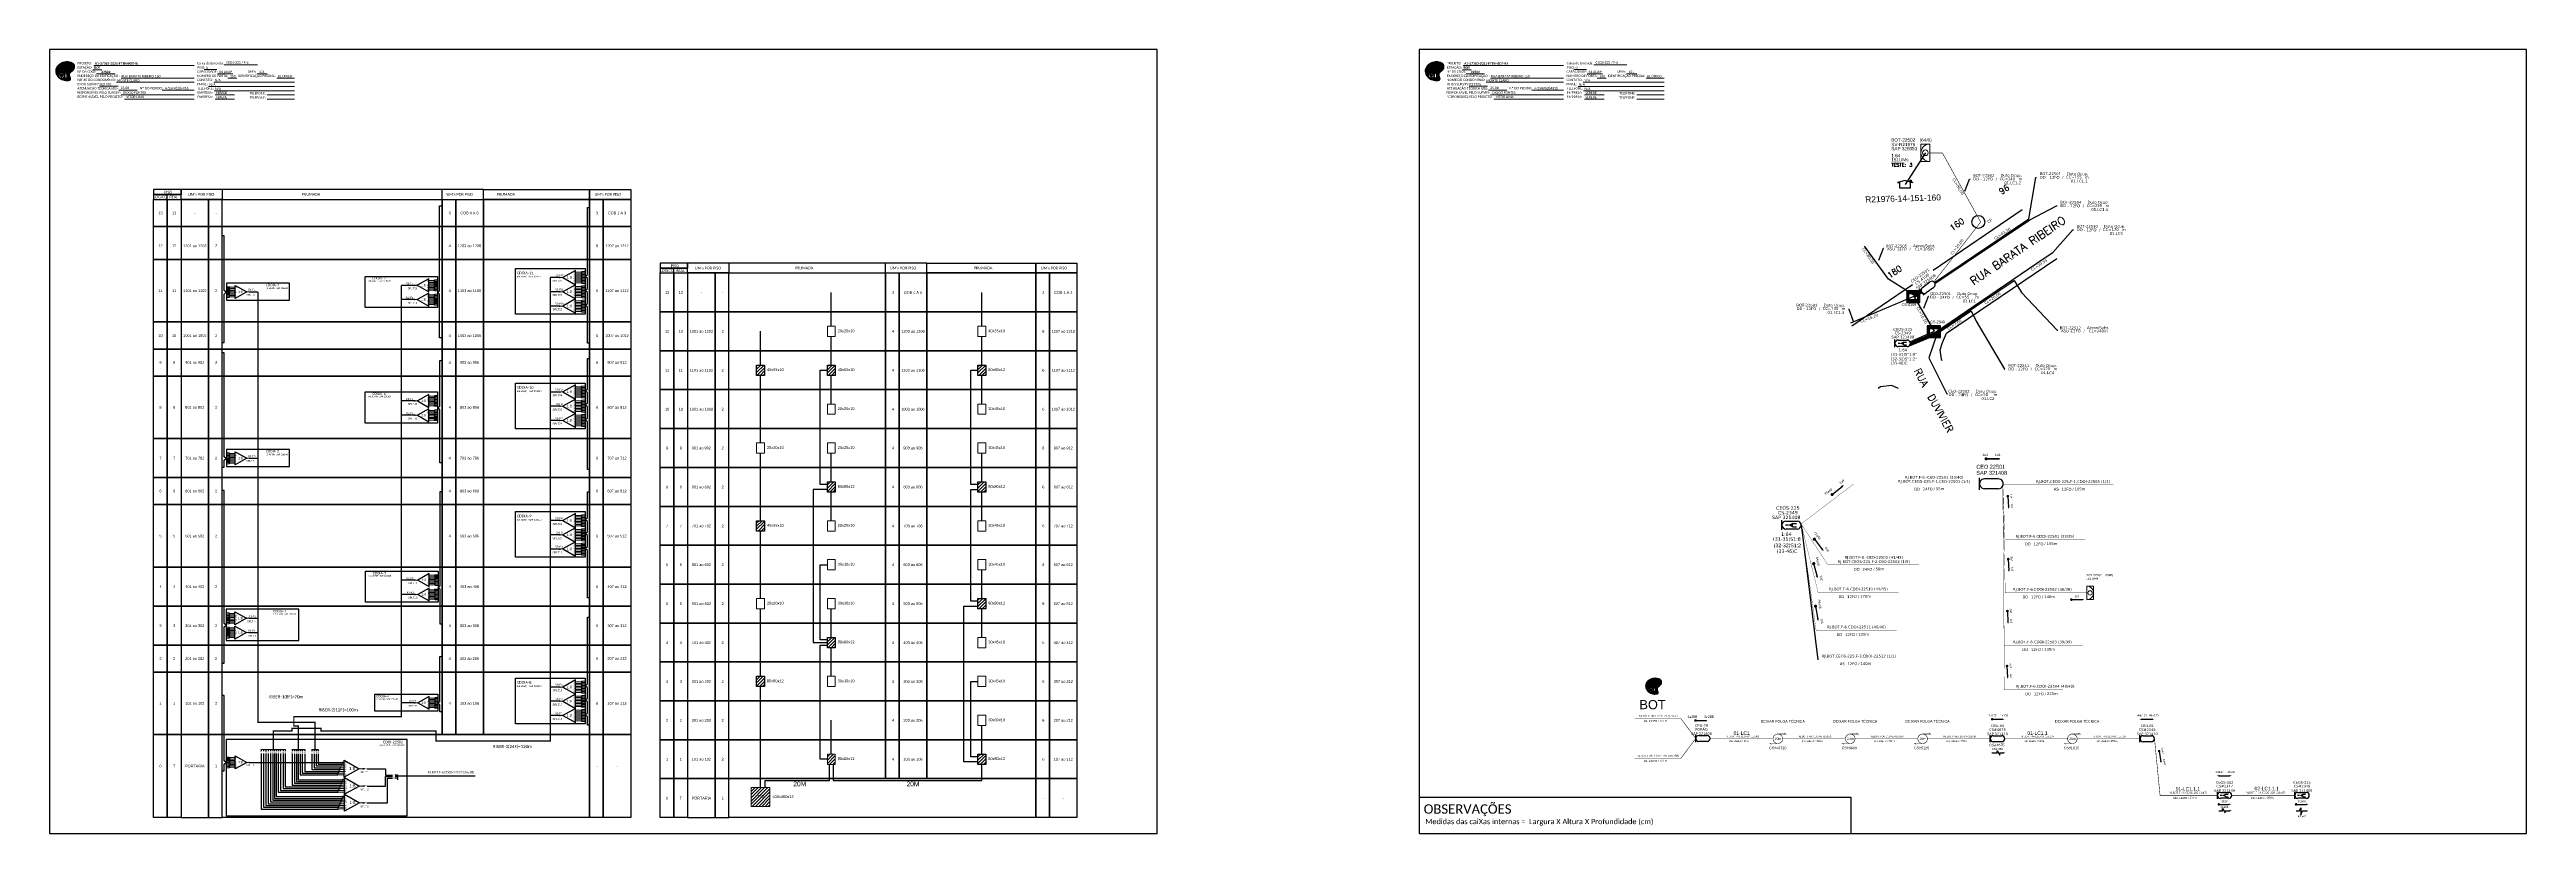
# Model space of a CAD drawing. Extents: x -1126 to 749, y 705 to 1299.
import ezdxf
from ezdxf.enums import TextEntityAlignment as Align

# ---------------------------------------------------------------- set-up
doc = ezdxf.new("R2010")
doc.units = 0
doc.linetypes.add('ARILSUPP', pattern=[2.98, 1.42, -0.71, 0.14, -0.71])
for name, color, linetype in [('10.1-Caixas Subterrâneas', 5, 'Continuous'), ('20.4-CEO', 1, 'Continuous'), ('20.4-CEOS', 1, 'Continuous'), ('20.5-CABO AÉREO', 1, 'Continuous'), ('20.5-CEO', 1, 'Continuous'), ('CAP a instalar', 1, 'Continuous'), ('celulas gpon', 7, 'Continuous'), ('CEO', 1, 'Continuous'), ('label_cabos', 7, 'Continuous'), ('LC1', 3, 'Continuous'), ('Legenda', 1, 'Continuous'), ('ml', 1, 'Continuous'), ('MUB', 252, 'Continuous'), ('SETA', 7, 'Continuous'), ('surveys', 7, 'Continuous'), ('surveys legendas', 7, 'Continuous'), ('texto', 255, 'Continuous'), ('Txtruas', 150, 'Continuous')]:
    doc.layers.add(name, color=color, linetype=linetype)
for name, color, linetype, lineweight in [("20.0-LEGENDA DOS CDO'S", 1, 'Continuous', 0), ('20.1-CDO_INTERIOR', 1, 'Continuous', 0), ('40.1-ETIQUETAS', 1, 'Continuous', 20)]:
    doc.layers.add(name, color=color, linetype=linetype, lineweight=lineweight)
doc.layers.add('EXTRA', color=50, linetype='Continuous', plot=False)
doc.styles.add('ARIAL', font='arial.ttf')
doc.styles.add('DIGICADE', font='arial.ttf')
doc.styles.add('ROMANS', font='romans')
doc.styles.add('siredit', font='verdana.ttf')
doc.styles.get("Standard").update_dxf_attribs({"font": 'arial.ttf'})
doc.styles.add('WMF-Calibri0', font='calibri.ttf')
doc.styles.add('WMF-Calibri1', font='calibrib.ttf')
doc.linetypes.add('FENCELINE1', pattern='A,0.25,-0.1,[133,ltypeshp.shx,S=0.1,R=0,X=-0.1,Y=0],-0.1,1', length=1.45)
doc.dimstyles.get("Standard").update_dxf_attribs({"dimtxt": 0.18, "dimasz": 0.18, "dimexe": 0.18, "dimexo": 0.0625, "dimgap": 0.09, "dimtad": 0, "dimtih": 1, "dimtoh": 1, "dimdec": 4, "dimzin": 0, "dimdsep": 46, "dimtxsty": 'Standard', "dimcen": 0.09, "dimadec": 0, "dimazin": 0, "dimtfac": 1, "dimtdec": 4, "dimtofl": 0, "dimtmove": 0, "dimatfit": 3, "dimfxl": 0, "dimtolj": 1, "dimtzin": 0, "dimarcsym": 0})
pattern_1 = [(45, (-1659.3852, -9.3456), (-1.2123346, 1.2123346), [])]
pattern_2 = [(45, (-1721.8203, -9.3456), (-1.2123346, 1.2123346), [])]
pattern_3 = [(45, (-1779.979, -9.3456), (-1.2123346, 1.2123346), [])]

# ---------------------------------------------------------------- blocks, each defined once
blk = doc.blocks.new('OI')
h = blk.add_hatch(color=40)
edge = h.paths.add_edge_path()
edge.add_spline(control_points=[(4.4, -0.7), (3.9, -1), (3.3, -1.5), (2.8, -2.6), (2.9, -3.5), (3.1, -4.3), (3.3, -4.9), (3.4, -5.4), (3.4, -5.9), (3.2, -6.4), (2.5, -6.6), (1.7, -6.6), (0.6, -6.7), (-0.6, -6.4), (-1.6, -6.1), (-2.8, -5.6), (-3.9, -4.8), (-4.9, -3.7), (-5.3, -2.6), (-5.6, -1.9), (-5.8, -1), (-5.7, 0.5), (-5.1, 2), (-4.1, 3), (-3.3, 3.6), (-2.4, 4.2), (-1.4, 4.4), (-0.6, 4.7), (0.8, 4.9), (2.2, 5), (3.8, 4.6), (4.7, 4.2), (5.4, 3.7), (5.8, 3), (6, 2.2), (6, 1.5), (5.7, 0.6), (5.3, 0.1), (4.9, -0.4), (4.5, -0.6), (4.4, -0.7)], knot_values=[0, 0, 0, 0, 1.60434, 2.417191, 3.427595, 4.282808, 4.776746, 5.304182, 5.888771, 6.258406, 6.858137, 7.79129, 8.986195, 10.124242, 11.187857, 12.242908, 13.953784, 15.414161, 16.515391, 17.349188, 17.675853, 19.552021, 21.515531, 22.568638, 23.63245, 24.621084, 25.782718, 26.745347, 27.142653, 29.870543, 31.004649, 31.921532, 32.709589, 33.801391, 34.042471, 35.192333, 35.971461, 36.628871, 37.254359, 37.836911, 37.836911, 37.836911, 37.836911], degree=3, periodic=0)
h.paths.add_polyline_path([(1.1, -0.9, -1), (0, -0.9, -1)], flags=16)
edge = h.paths.add_edge_path(flags=16)
edge.add_ellipse((0.6, -3.6), major_axis=(-0.02, 1.71), ratio=0.361305, start_angle=0, end_angle=360)
h.paths.add_polyline_path([(-0.4, -3.6, -1), (-3.8, -3.6, -1)], flags=16)
edge = h.paths.add_edge_path(flags=0)
edge.add_ellipse((-2.1, -3.6), major_axis=(0, 0.885), ratio=0.758294, start_angle=0, end_angle=360)
at = {"color": 40}
for centre, radius in [((-2.1, -3.6), 1.72), ((0.5, -0.9), 0.587)]:
    blk.add_circle(centre, radius, dxfattribs=at)
blk.add_ellipse((-2.1, -3.6), major_axis=(0, 0.885), ratio=0.758294, start_param=-3.141592653589792, end_param=3.141592653589792, dxfattribs=at)
blk.add_ellipse((0.6, -3.6), major_axis=(-0.02, 1.71), ratio=0.361305, dxfattribs=at)
at = {"color": 40, "start_tangent": (-0.800898, -0.598801), "end_tangent": (-0.800898, -0.598801)}
blk.add_spline([(4.4, -0.7), (3.2, -1.8), (2.9, -2.5), (2.9, -3.5), (3.1, -4.4), (3.3, -4.8), (3.4, -5.4), (3.4, -6), (3.2, -6.3), (2.7, -6.5), (1.7, -6.6), (0.5, -6.6), (-0.6, -6.4), (-1.6, -6.1), (-2.6, -5.7), (-3.9, -4.7), (-4.9, -3.6), (-5.4, -2.6), (-5.6, -1.8), (-5.7, -1.5), (-5.6, 0.4), (-4.8, 2.2), (-4.1, 3), (-3.3, 3.6), (-2.4, 4.1), (-1.3, 4.5), (-0.4, 4.7), (0, 4.8), (2.7, 4.8), (3.8, 4.5), (4.7, 4.2), (5.3, 3.7), (5.9, 2.7), (5.9, 2.5), (5.9, 1.3), (5.7, 0.6), (5.3, 0.1), (4.8, -0.4), (4.4, -0.7)], degree=3, dxfattribs=at)
blk = doc.blocks.new('CARIMBO')
at = {"color": 7, "lineweight": 0}
for points in [[(35.7, -16.8), (111.6, -16.8)], [(134.5, -16.3), (159.6, -16.3)], [(35.1, -20.1), (41.7, -20.1)], [(37.8, -23.1), (51.8, -23.1)], [(40.1, -32.5), (54.1, -32.5)], [(53, -29.5), (111.6, -29.5)], [(54.7, -35.5), (68.6, -35.5)], [(56.4, -26.4), (111.6, -26.4)], [(119.4, -20), (128.9, -20)], [(122.6, -32.7), (187.8, -32.7)], [(126.6, -29.5), (187.8, -29.5)], [(126.8, -36), (187.8, -36)], [(129.5, -23.1), (141.1, -23.1)], [(137.1, -26.4), (144, -26.4)], [(159.4, -23.1), (167.1, -23.1)], [(174.2, -26.4), (187.8, -26.4)], [(56.4, -39.1), (111.6, -39.1)], [(58.9, -42.3), (111.6, -42.3)], [(127.5, -39.1), (142.3, -39.1)], [(127.5, -42.3), (142.3, -42.3)], [(167.1, -39.1), (187.8, -39.1)], [(167.1, -42.3), (187.8, -42.3)]]:
    blk.add_lwpolyline(points, dxfattribs=at)
at = {"color": 7, "xscale": 1.213923925163967, "yscale": 1.213923925163967, "zscale": 1.213923925163967, "rotation": 0.1532896023949059}
blk.add_blockref('OI', (13.9, -20.2), dxfattribs=at)
at = {"color": 7, "lineweight": 0, "style": 'WMF-Calibri0'}
for s, height, p in [('PROJETO:', 1.79, (23.3, -16)), ('ESTAÇÃO:', 1.79, (23.3, -19.3)), ('Caixa de Emenda:', 1.793, (114, -16)), ('PISO:', 1.79, (114.1, -19.3)), ('RESPONSÁVEL PELO SURVEY:', 1.793, (23, -38.3)), ('ATENUAÇÃO TEÓRICA (dB):', 1.793, (23.3, -35.1)), ('Nº DA CDOI:', 1.793, (23.3, -22.4)), ('ENDEREÇO DA EDIFICAÇÃO :', 1.793, (23.3, -25.6)), ('NOME DO CONDOMÍNIO:', 1.793, (23.3, -28.7)), ('ID DO SURVEY:', 1.793, (23.3, -32)), ('CAPACIDADE:', 1.793, (113.9, -22.4)), ('CONTATO:', 1.79, (113.9, -28.7)), ('NÚMERO DE PORTA:', 1.793, (113.9, -25.6)), ('EMAIL:', 1.79, (113.9, -32)), ('TELEFONE:', 1.79, (114.1, -35.1)), ('EMPRESA:', 1.79, (114.1, -38.3)), ('IDENTIFICAÇÃO PREDIAL:', 1.793, (145, -25.6)), ("UM's:", 1.79, (152.2, -22.4)), ('TELEFONE:', 1.79, (153.7, -38.8)), ('RESPONSÁVEL PELO PROJETO:', 1.793, (23.3, -41.4)), ('EMPRESA:', 1.79, (114.1, -41.6)), ('TELEFONE:', 1.79, (153.7, -42.1))]:
    blk.add_text(s, height=height, dxfattribs=at).set_placement(p)
at = {"color": 7, "lineweight": 0, "flags": 8}
for tag, p, style in [('EST', (35.9, -19.4), 'WMF-Calibri1'), ('PROJ', (36.5, -16.1), 'WMF-Calibri1'), ('PISO_PTR', (120.8, -19.4), 'WMF-Calibri0'), ('CEOS-XX', (135.9, -15.5), 'WMF-Calibri0'), ('_ID_', (40.4, -31.9), 'WMF-Calibri0'), ('NOME_DO_COND.', (53.2, -29), 'WMF-Calibri0'), ('O_POTEN', (56.1, -34.7), 'WMF-Calibri0'), ('LOGRADOURO', (56.6, -25.9), 'WMF-Calibri0'), ('RES_SURVEY', (57.8, -38.2), 'WMF-Calibri0'), ('EMAIL', (123.3, -32.1), 'WMF-Calibri0'), ('NOME_DO_CONTATO', (127.3, -28.9), 'WMF-Calibri0'), ('TELEFONE', (127.5, -35.4), 'WMF-Calibri0'), ('EMP_RESP_SURVEY', (128.2, -38.5), 'WMF-Calibri0'), ('CAPAC.', (130.7, -22.5), 'WMF-Calibri0'), ('N°', (138.8, -25.8), 'WMF-Calibri0'), ("UC'S", (160.8, -22.5), 'WMF-Calibri0'), ('CONT_RESP_SURVEY', (167.8, -38.5), 'WMF-Calibri0'), ('N°PREDIO', (174.9, -25.8), 'WMF-Calibri0'), ('RES_PROJ', (60.3, -41.5), 'WMF-Calibri0'), ('EMP_RESP_PROJ', (128.2, -41.7), 'WMF-Calibri0'), ('CONT_RESP_PROJ', (167.8, -41.7), 'WMF-Calibri0')]:
    blk.add_attdef(tag, p, '', height=1.79, dxfattribs=dict(at, style=style))
at = {"color": 7, "lineweight": 0, "style": 'WMF-Calibri1', "flags": 8}
blk.add_attdef("N° CDO'S", text='', height=1.79, dxfattribs=at).set_placement((44.8, -22.7), align=Align.CENTER)
blk = doc.blocks.new('*X59')
at = {"color": 0, "linetype": 'Continuous'}
for p, q in [((-1.25, 0.34099), (-0.49099, 1.1)), ((-1.25, 0.517767), (-0.667767, 1.1)), ((-1.25, 0.694544), (-0.844544, 1.1)), ((-1.25, 0.87132), (-1.02132, 1.1)), ((-1.25, 1.048097), (-1.198097, 1.1)), ((-1.25, 0.164214), (-0.8035, 0.610714)), ((-1.25, -0.012563), (-0.8035, 0.433937)), ((-1.25, -0.18934), (-0.8035, 0.25716)), ((-1.25, -0.366117), (-0.8035, 0.080383)), ((-0.789214, 0.625), (-0.314214, 1.1)), ((-0.612437, 0.625), (-0.137437, 1.1)), ((-0.43566, 0.625), (0.03934, 1.1)), ((-0.258883, 0.625), (0.216117, 1.1)), ((-0.082107, 0.625), (0.392893, 1.1)), ((0.09467, 0.625), (0.56967, 1.1)), ((0.271447, 0.625), (0.746447, 1.1)), ((0.448223, 0.625), (0.923223, 1.1)), ((0.625, 0.625), (1.1, 1.1)), ((0.801777, 0.625), (1.25, 1.073223)), ((0.8035, 0.449947), (1.25, 0.896447)), ((0.8035, 0.27317), (1.25, 0.71967)), ((0.8035, 0.096393), (1.25, 0.542893)), ((0.8035, -0.080383), (1.25, 0.366117)), ((0.8035, -0.25716), (1.25, 0.18934)), ((0.8035, -0.433937), (1.25, 0.012563)), ((-1.25, -0.542893), (-0.8035, -0.096393)), ((-1.25, -0.71967), (-0.8035, -0.27317)), ((-1.25, -0.896447), (-0.8035, -0.449947)), ((-1.25, -1.073223), (-0.801777, -0.625)), ((-1.1, -1.1), (-0.625, -0.625)), ((-0.923223, -1.1), (-0.448223, -0.625)), ((-0.746447, -1.1), (-0.271447, -0.625)), ((-0.56967, -1.1), (-0.09467, -0.625)), ((-0.392893, -1.1), (0.082107, -0.625)), ((-0.216117, -1.1), (0.258883, -0.625)), ((-0.03934, -1.1), (0.43566, -0.625)), ((0.137437, -1.1), (0.612437, -0.625)), ((0.314214, -1.1), (0.789214, -0.625)), ((0.49099, -1.1), (1.25, -0.34099)), ((0.667767, -1.1), (1.25, -0.517767)), ((0.8035, -0.610714), (1.25, -0.164214)), ((0.844544, -1.1), (1.25, -0.694544)), ((1.02132, -1.1), (1.25, -0.87132)), ((1.198097, -1.1), (1.25, -1.048097))]:
    blk.add_line(p, q, dxfattribs=at)
blk = doc.blocks.new('MANHOLE_MQ')
at = {"color": 0, "linetype": 'Continuous'}
for p, q in [((0.0000062, 0.0000057), (-0.0000063, 0.0000057)), ((-0.0000063, 0.0000057), (-0.0000063, -0.0000053)), ((-0.000004, 0.0000033), (0.000004, 0.0000033)), ((-0.000004, -0.0000029), (-0.000004, 0.0000033)), ((0.000004, 0.0000033), (0.000004, -0.0000029)), ((0.0000062, -0.0000053), (0.0000062, 0.0000057)), ((-0.0000063, -0.0000053), (0.0000062, -0.0000053)), ((0.000004, -0.0000029), (-0.000004, -0.0000029)), ((0.000004, -0.0000029), (0.000004, -0.0000029))]:
    blk.add_line(p, q, dxfattribs=at)
at = {"color": 0, "linetype": 'Continuous', "xscale": 5e-06, "yscale": 5e-06, "zscale": 1e-05}
blk.add_blockref('*X59', (0, 0.0000002), dxfattribs=at)
blk = doc.blocks.new('*U72')
at = {"layer": '20.4-CEOS', "color": 7, "style": 'siredit'}
blk.add_attdef('FIBRAS_SPLITTER', (0, 0), '', height=1.01, dxfattribs=at)
for tag, p, flags in [('QTDE', (0, -4.11), 1), ('ID_ATIVIDADE', (0, -1.48), 3), ('FATOR', (0, -2.79), 1), ('FID', (0, -5.42), 1)]:
    blk.add_attdef(tag, p, '', height=1.01, dxfattribs=dict(at, flags=flags))
blk = doc.blocks.new('Inst CDOI-64')
at = {"layer": '20.1-CDO_INTERIOR', "color": 1, "lineweight": 18}
blk.add_lwpolyline([(-2.12, -2.13), (-2.12, 2.12), (0, 2.12), (0.01, -2.13)], close=True, dxfattribs=at)
blk.add_circle((-1.06, 0), 0.68, dxfattribs=at)
blk.add_arc((0.01, 0), 2.13, 90.02759, 270.02759, dxfattribs=at)
at = {"layer": "20.0-LEGENDA DOS CDO'S", "style": 'ARIAL'}
for tag, p, rotation in [('SAP', (-9.3, 0.61), 359.97241), ('SURVEY', (-9.3, 1.6), 359.97241), ('FID', (-9.3, 2.69), 0.11799), ('1:XX', (-9.31, -1.08), 359.97241), ('UMS', (-9.31, -2.09), 359.97241)]:
    blk.add_attdef(tag, p, '', height=0.8, rotation=rotation, dxfattribs=at)
at = {"layer": "20.0-LEGENDA DOS CDO'S"}
for tag, p, style, flags in [('ID_ATIVIDADE', (-9.3, 3.78), 'ARIAL', 3), ('FATOR', (-1.5, 3.78), 'ARIAL', 1), ('QTDE', (-9.18, -3.66), 'DIGICADE', 3)]:
    blk.add_attdef(tag, p, '', height=0.8, rotation=0.11799, dxfattribs=dict(at, style=style, flags=flags))
at = {"layer": "20.0-LEGENDA DOS CDO'S", "style": 'ARIAL'}
blk.add_attdef('FIBRAS_UTILIZADAS', text='', height=0.8, rotation=359.97241, dxfattribs=at).set_placement((-0.99, 2.69), align=Align.CENTER)
blk = doc.blocks.new('Teste  FTTH')
at = {"color": 0, "lineweight": 0, "style": 'ROMANS'}
for tag, p in [('TESTE', (-2.3, -0.29)), ('QTDE', (0.21, -0.29))]:
    blk.add_attdef(tag, p, '', height=0.48, dxfattribs=at)
for tag, p, flags in [('FID', (-2.23, -1.25), 1), ('FATOR', (-2.23, -2.03), 3), ('ID_ATIVIDADE', (-2.23, -2.72), 3)]:
    blk.add_attdef(tag, p, '', height=0.48, dxfattribs=dict(at, flags=flags))
blk = doc.blocks.new('Inst CB DT OCUP CFOA-SM-DD-G-24')
at = {"layer": 'label_cabos', "color": 0, "style": 'siredit'}
for tag, flags, p in [('ID_ATIVIDADE', 3, (1.31, 2.67)), ('FATOR', 1, (11.56, 2.55))]:
    blk.add_attdef(tag, text='', height=1, rotation=359.69001, dxfattribs=dict(at, flags=flags)).set_placement(p, align=Align.MIDDLE_CENTER)
for tag, p in [('TIPO_CABO', (1.11, 0)), ('DESTINO_CABO', (3.13, 1.26)), ('CABO', (4.69, -0.05)), ('/', (7.71, -0.05)), ('LANCE', (10.41, 0.02)), ('TIPO_CABO', (13.11, 1.24)), ('UND', (16.46, 0)), ('FID', (13.65, -1.41))]:
    blk.add_attdef(tag, text='', height=1, rotation=359.69001, dxfattribs=at).set_placement(p, align=Align.MIDDLE_CENTER)
blk.add_attdef('QTDE', (11.93, -0.45), '', height=1, rotation=359.69001, dxfattribs=at)
blk = doc.blocks.new('Inst CB DT OCUP CFOA-SM-DD-S-12')
at = {"layer": 'label_cabos', "color": 0, "style": 'siredit'}
for tag, flags, p in [('ID_ATIVIDADE', 3, (1.31, 2.67)), ('FATOR', 1, (11.56, 2.55))]:
    blk.add_attdef(tag, text='', height=1, rotation=359.69001, dxfattribs=dict(at, flags=flags)).set_placement(p, align=Align.MIDDLE_CENTER)
for tag, p in [('TIPO_CABO', (1.11, 0)), ('DESTINO_CABO', (3.13, 1.26)), ('CABO', (4.69, -0.05)), ('/', (7.71, -0.05)), ('LANCE', (10.41, 0.02)), ('TIPO_CABO', (13.11, 1.24)), ('UND', (16.46, 0)), ('FID', (13.65, -1.41))]:
    blk.add_attdef(tag, text='', height=1, rotation=359.69001, dxfattribs=at).set_placement(p, align=Align.MIDDLE_CENTER)
blk.add_attdef('QTDE', (11.93, -0.45), '', height=1, rotation=359.69001, dxfattribs=at)
blk = doc.blocks.new('LEGENDA DOS CABOS')
at = {"layer": 'EXTRA', "color": 0, "style": 'siredit'}
for tag, p in [('ID', (4.6, 0.97)), ('XX', (9.03, 0.97))]:
    blk.add_attdef(tag, text='', height=0.48, rotation=359.69001, dxfattribs=at).set_placement(p, align=Align.MIDDLE_CENTER)
at = {"layer": 'Legenda', "color": 0, "style": 'siredit'}
for tag, p in [('TIPO_CABO', (1.31, 0)), ('CABO', (4.69, -0.05)), ('/', (6.81, -0.05)), ('METROS', (10.03, -0.05))]:
    blk.add_attdef(tag, text='', height=0.8, rotation=359.69001, dxfattribs=at).set_placement(p, align=Align.MIDDLE_CENTER)
blk = doc.blocks.new('ETIQUETA_RS5F')
at = {"layer": '40.1-ETIQUETAS', "color": 0, "style": 'siredit'}
blk.add_text('/', height=1.5, dxfattribs=at).set_placement((1.6, -2), align=Align.MIDDLE_RIGHT)
for tag, p in [('ETIQUETA_R_SECUNDARIA', (1.2, 2.1)), ('ETIQUETA_R_PRIMARIA', (1.2, 4.1)), ('F_ATIVAS/F_MORTAS', (1.1, -4.2))]:
    blk.add_attdef(tag, text='', height=1.5, dxfattribs=at).set_placement(p, align=Align.MIDDLE_CENTER)
for tag, p in [('TIPO_CABO', (-6.6, -2.1)), ('CAP_CABO', (0.4, -2.1))]:
    blk.add_attdef(tag, text='', height=1.5, dxfattribs=at).set_placement(p, align=Align.MIDDLE_RIGHT)
for tag, p in [('FUSÃO_1', (0.8, -8.4)), ('FUSÃO_2', (0.8, -10.6)), ('FUSÃO_3', (0.8, -12.9)), ('FUSÃO_4', (0.8, -15.1)), ('FUSÃO_5', (0.8, -17.2))]:
    blk.add_attdef(tag, text='', height=1.5, dxfattribs=at).set_placement(p, align=Align.CENTER)
blk.add_attdef('METROS', text='', height=1.5, dxfattribs=at).set_placement((2.1, -2), align=Align.MIDDLE_LEFT)
blk = doc.blocks.new('CDOI_INT')
at = {"layer": '20.1-CDO_INTERIOR', "color": 0, "lineweight": 18}
blk.add_lwpolyline([(4.2, -4.2), (4.2, 4.2), (0, 4.2), (0, -4.2)], close=True, dxfattribs=at)
blk.add_circle((2.1, 0), 1.36, dxfattribs=at)
blk.add_arc((0, 0), 4.25, 270, 90, dxfattribs=at)
at = {"layer": "20.0-LEGENDA DOS CDO'S", "color": 0, "style": 'ARIAL'}
for tag, p in [('CDO_N', (-0.1, 10.4)), ('SURVEY', (-0.1, 8.2)), ('SAP', (-0.1, 6.2)), ('SPLITER_1', (21.2, 10.4)), ('SPLITER_2', (21.2, 8.7)), ('1:XX', (5.9, -2.2)), ('UMS', (5.9, -4.2))]:
    blk.add_attdef(tag, p, '', height=1.36, dxfattribs=at)
blk.add_attdef('FIBRAS_UTILIZADAS', text='', height=1.36, dxfattribs=at).set_placement((15.3, 10.4), align=Align.CENTER)
blk = doc.blocks.new('SPLT_1-8_SC-APC')
at = {"color": 1, "lineweight": 0}
blk.add_lwpolyline([(-17, -7.5), (-19.3, -7.5)], dxfattribs=at)
at = {"color": 1}
blk.add_lwpolyline([(-7.4, -2.1), (-17, -7.5), (-7.4, -13), (-7.4, -2.1)], dxfattribs=at)
at = {"color": 3, "lineweight": 0}
for points in [[(-3, -3.5), (-7.4, -3.5)], [(-7.4, -4.7), (-3, -4.7)], [(-7.4, -5.8), (-3, -5.8)], [(-7.4, -7), (-3, -7)], [(-7.4, -8.1), (-3, -8.1)], [(-7.4, -9.3), (-3, -9.3)], [(-7.4, -10.4), (-3, -10.4)], [(-7.4, -11.6), (-3, -11.6)], [(-2.4, -3), (-2.4, -4)], [(-2.4, -3), (0, -3)], [(-2.4, -4), (0, -4)], [(-2.4, -4.2), (-2.4, -5.2)], [(-2.4, -4.2), (0, -4.2)], [(-2.4, -5.2), (0, -5.2)], [(-2.4, -5.3), (-2.4, -6.3)], [(-2.4, -5.3), (0, -5.3)], [(-2.4, -6.3), (0, -6.3)], [(-2.4, -6.5), (-2.4, -7.5)], [(-2.4, -6.5), (0, -6.5)], [(-2.4, -7.5), (0, -7.5)], [(-2.4, -7.6), (-2.4, -8.6)], [(-2.4, -7.6), (0, -7.6)], [(-2.4, -8.6), (0, -8.6)], [(-2.4, -8.8), (-2.4, -9.8)], [(-2.4, -8.8), (0, -8.8)], [(-2.4, -9.8), (0, -9.8)], [(-2.4, -9.9), (-2.4, -10.9)], [(-2.4, -9.9), (0, -9.9)], [(-2.4, -10.9), (0, -10.9)], [(-2.4, -11.1), (-2.4, -12.1)], [(-2.4, -11.1), (0, -11.1)], [(-2.4, -12.1), (0, -12.1)]]:
    blk.add_lwpolyline(points, dxfattribs=at)
for points in [[(-3, -3.2), (-2.4, -3.2), (-2.4, -3.8), (-3, -3.8)], [(-3, -4.4), (-2.4, -4.4), (-2.4, -5), (-3, -5)], [(-3, -5.5), (-2.4, -5.5), (-2.4, -6.1), (-3, -6.1)], [(-3, -6.7), (-2.4, -6.7), (-2.4, -7.3), (-3, -7.3)], [(-3, -7.8), (-2.4, -7.8), (-2.4, -8.4), (-3, -8.4)], [(-3, -9), (-2.4, -9), (-2.4, -9.6), (-3, -9.6)], [(-3, -10.1), (-2.4, -10.1), (-2.4, -10.7), (-3, -10.7)], [(-3, -11.3), (-2.4, -11.3), (-2.4, -11.9), (-3, -11.9)]]:
    blk.add_lwpolyline(points, close=True, dxfattribs=at)
at = {"color": 1, "style": 'ARIAL'}
for s, height, p in [('1:8', 2, (-13.9, -8.4)), ('S1', 0.75, (-8.7, -3.8)), ('S2', 0.75, (-8.7, -5)), ('S3', 0.75, (-8.7, -6.2)), ('S4', 0.75, (-8.7, -7.4)), ('S5', 0.75, (-8.7, -8.6)), ('S6', 0.75, (-8.7, -9.7)), ('S7', 0.75, (-8.7, -10.8)), ('S8', 0.75, (-8.7, -11.9))]:
    blk.add_text(s, height=height, dxfattribs=at).set_placement(p)
blk = doc.blocks.new('SURVEY_SURVEY')
for p, q in [((0, 0.0000152), (-0.0000151, 0.0000108)), ((-0.0000151, 0.0000108), (-0.0000104, 0.0000108)), ((-0.0000103, 0), (-0.0000103, 0.0000108)), ((0.0000103, 0), (-0.0000103, 0)), ((0, 0.0000152), (0.0000151, 0.0000108)), ((0.0000101, 0.0000159), (0.0000117, 0.0000159)), ((0.0000101, 0.0000123), (0.0000101, 0.0000159)), ((0.0000151, 0.0000108), (0.0000103, 0.0000108)), ((0.0000103, 0.0000108), (0.0000103, 0)), ((0.0000117, 0.0000159), (0.0000117, 0.0000119))]:
    blk.add_line(p, q)

msp = doc.modelspace()

# ---------------------------------------------------------------- hatches: boundary and pattern name
h = msp.add_hatch(color=3)
h.dxf.hatch_style = 1
edge = h.paths.add_edge_path()
edge.add_arc((-739.9, 1126.2), 0.254, 0, 360)
h = msp.add_hatch(color=3)
h.dxf.hatch_style = 1
edge = h.paths.add_edge_path()
edge.add_arc((-975, 1115.3), 0.231, 0, 360)
h = msp.add_hatch(color=3)
h.dxf.hatch_style = 1
edge = h.paths.add_edge_path()
edge.add_arc((-849.8, 1120.3), 0.231, 0, 360)
h = msp.add_hatch(color=3)
h.dxf.hatch_style = 1
edge = h.paths.add_edge_path()
edge.add_arc((-849.8, 1109.5), 0.231, 0, 360)
h = msp.add_hatch(color=3)
h.dxf.hatch_style = 1
edge = h.paths.add_edge_path()
edge.add_arc((-739.9, 1115.4), 0.254, 0, 360)
h = msp.add_hatch(color=3)
h.dxf.hatch_style = 1
edge = h.paths.add_edge_path()
edge.add_arc((-739.9, 1104.6), 0.254, 0, 360)
h = msp.add_hatch()
h.set_pattern_fill('ANSI31', color=1, scale=0.54)
h.set_pattern_definition(pattern_1)
h.paths.add_polyline_path([(-587.9, 1059.9), (-590.9, 1059.9), (-590.9, 1052.1), (-584.9, 1052.1), (-584.9, 1059.9)])
h = msp.add_hatch()
h.set_pattern_fill('ANSI31', color=1, scale=0.54)
h.set_pattern_definition(pattern_2)
h.paths.add_polyline_path([(-534.4, 1059.9), (-537.3, 1059.9), (-537.3, 1052.1), (-531.4, 1052.1), (-531.4, 1059.9)])
h = msp.add_hatch()
h.set_pattern_fill('ANSI31', color=1, scale=0.54)
h.set_pattern_definition(pattern_3)
h.paths.add_polyline_path([(-420.4, 1059.9), (-423.3, 1059.9), (-423.3, 1052.1), (-417.4, 1052.1), (-417.4, 1059.9)])
h = msp.add_hatch(color=3)
h.dxf.hatch_style = 1
edge = h.paths.add_edge_path()
edge.add_arc((-849.7, 1032.8), 0.231, 0, 360)
h = msp.add_hatch(color=3)
h.dxf.hatch_style = 1
edge = h.paths.add_edge_path()
edge.add_arc((-739.9, 1039.5), 0.254, 0, 360)
h = msp.add_hatch(color=3)
h.dxf.hatch_style = 1
edge = h.paths.add_edge_path()
edge.add_arc((-849.7, 1021.9), 0.231, 0, 360)
h = msp.add_hatch(color=3)
h.dxf.hatch_style = 1
edge = h.paths.add_edge_path()
edge.add_arc((-739.9, 1028.7), 0.254, 0, 360)
h = msp.add_hatch(color=3)
h.dxf.hatch_style = 1
edge = h.paths.add_edge_path()
edge.add_arc((-739.9, 1017.9), 0.254, 0, 360)
h = msp.add_hatch(color=3)
h.dxf.hatch_style = 1
edge = h.paths.add_edge_path()
edge.add_arc((-975, 989.3), 0.231, 0, 360)
h = msp.add_hatch()
h.set_pattern_fill('ANSI31', color=1, scale=0.54)
h.set_pattern_definition(pattern_2)
h.paths.add_polyline_path([(-534.4, 971.5), (-537.3, 971.5), (-537.3, 963.7), (-531.4, 963.7), (-531.4, 971.5)])
h = msp.add_hatch()
h.set_pattern_fill('ANSI31', color=1, scale=0.54)
h.set_pattern_definition(pattern_3)
h.paths.add_polyline_path([(-420.4, 971.5), (-423.3, 971.5), (-423.3, 963.7), (-417.4, 963.7), (-417.4, 971.5)])
h = msp.add_hatch(color=3)
h.dxf.hatch_style = 1
edge = h.paths.add_edge_path()
edge.add_arc((-739.9, 942.1), 0.254, 0, 360)
h = msp.add_hatch()
h.set_pattern_fill('ANSI31', color=1, scale=0.54)
h.set_pattern_definition(pattern_1)
h.paths.add_polyline_path([(-587.9, 942), (-590.9, 942), (-590.9, 934.2), (-584.9, 934.2), (-584.9, 942)])
h = msp.add_hatch(color=3)
h.dxf.hatch_style = 1
edge = h.paths.add_edge_path()
edge.add_arc((-739.9, 931.3), 0.254, 0, 360)
h = msp.add_hatch(color=3)
h.dxf.hatch_style = 1
edge = h.paths.add_edge_path()
edge.add_arc((-739.9, 920.5), 0.254, 0, 360)
h = msp.add_hatch(color=3)
h.dxf.hatch_style = 1
edge = h.paths.add_edge_path()
edge.add_arc((-849.5, 897), 0.231, 0, 360)
h = msp.add_hatch(color=3)
h.dxf.hatch_style = 1
edge = h.paths.add_edge_path()
edge.add_arc((-849.5, 886.1), 0.231, 0, 360)
h = msp.add_hatch()
h.set_pattern_fill('ANSI31', color=1, scale=0.54)
h.set_pattern_definition(pattern_3)
h.paths.add_polyline_path([(-420.4, 883.1), (-423.3, 883.1), (-423.3, 875.3), (-417.4, 875.3), (-417.4, 883.1)])
h = msp.add_hatch(color=3)
h.dxf.hatch_style = 1
edge = h.paths.add_edge_path()
edge.add_arc((-975.2, 868.1), 0.231, 0, 360)
h = msp.add_hatch(color=3)
h.dxf.hatch_style = 1
edge = h.paths.add_edge_path()
edge.add_arc((-975.2, 857.2), 0.231, 0, 360)
h = msp.add_hatch()
h.set_pattern_fill('ANSI31', color=1, scale=0.54)
h.set_pattern_definition(pattern_2)
h.paths.add_polyline_path([(-534.4, 853.6), (-537.3, 853.6), (-537.3, 845.8), (-531.4, 845.8), (-531.4, 853.6)])
h = msp.add_hatch(color=3)
h.dxf.hatch_style = 1
edge = h.paths.add_edge_path()
edge.add_arc((-739.9, 816), 0.254, 0, 360)
h = msp.add_hatch()
h.set_pattern_fill('ANSI31', color=1, scale=0.54)
h.set_pattern_definition(pattern_1)
h.paths.add_polyline_path([(-587.9, 824.1), (-590.9, 824.1), (-590.9, 816.4), (-584.9, 816.4), (-584.9, 824.1)])
h = msp.add_hatch(color=3)
h.dxf.hatch_style = 1
edge = h.paths.add_edge_path()
edge.add_arc((-849.6, 804), 0.231, 0, 360)
h = msp.add_hatch(color=3)
h.dxf.hatch_style = 1
edge = h.paths.add_edge_path()
edge.add_arc((-739.9, 805.2), 0.254, 0, 360)
h = msp.add_hatch(color=3)
h.dxf.hatch_style = 1
edge = h.paths.add_edge_path()
edge.add_arc((-739.9, 794.4), 0.254, 0, 360)
h = msp.add_hatch(color=3)
h.dxf.hatch_style = 1
edge = h.paths.add_edge_path()
edge.add_arc((-975, 758.8), 0.231, 0, 360)
h = msp.add_hatch(color=3)
h.dxf.hatch_style = 1
h.paths.add_polyline_path([(-907.9, 750.8, -1), (-907.3, 750.8, -1)])
h = msp.add_hatch(color=3)
h.dxf.hatch_style = 1
h.paths.add_polyline_path([(-907.3, 752.1, -1), (-906.8, 752.1, -1)])
h = msp.add_hatch(color=3)
h.dxf.hatch_style = 1
h.paths.add_polyline_path([(-906.7, 753.5, -1), (-906.2, 753.5, -1)])
h = msp.add_hatch(color=3)
h.dxf.hatch_style = 1
h.paths.add_polyline_path([(-906.2, 754.8, -1), (-905.6, 754.8, -1)])
h = msp.add_hatch(color=3)
h.dxf.hatch_style = 1
h.paths.add_polyline_path([(-905.6, 756.2, -1), (-905, 756.2, -1)])
h = msp.add_hatch(color=3)
h.dxf.hatch_style = 1
h.paths.add_polyline_path([(-905, 757.5, -1), (-904.4, 757.5, -1)])
h = msp.add_hatch(color=3)
h.dxf.hatch_style = 1
h.paths.add_polyline_path([(-904.4, 758.8, -1), (-903.8, 758.8, -1)])
h = msp.add_hatch(color=3)
h.dxf.hatch_style = 1
edge = h.paths.add_edge_path()
edge.add_arc((-888.9, 754), 0.254, -180, 180, ccw=False)
h = msp.add_hatch()
h.set_pattern_fill('ANSI31', color=1, scale=0.54)
h.set_pattern_definition([(45, (-1893.9745, -9.3456), (-1.2123346, 1.2123346), [])])
h.paths.add_polyline_path([(-534.4, 765.2), (-537.3, 765.2), (-537.3, 757.4), (-531.4, 757.4), (-531.4, 765.2)])
h = msp.add_hatch()
h.set_pattern_fill('ANSI31', color=1, scale=0.54)
h.set_pattern_definition(pattern_3)
h.paths.add_polyline_path([(-420.4, 765.2), (-423.3, 765.2), (-423.3, 757.4), (-417.4, 757.4), (-417.4, 765.2)])
h = msp.add_hatch(color=3)
h.dxf.hatch_style = 1
h.paths.add_polyline_path([(-908.5, 749.4, -1), (-907.9, 749.4, -1)])
h = msp.add_hatch(color=3)
h.dxf.hatch_style = 1
h.paths.add_polyline_path([(-908.3, 736.3, -1), (-907.7, 736.3, -1)])
h = msp.add_hatch(color=3)
h.dxf.hatch_style = 1
h.paths.add_polyline_path([(-907.7, 737.7, -1), (-907.1, 737.7, -1)])
h = msp.add_hatch(color=3)
h.dxf.hatch_style = 1
h.paths.add_polyline_path([(-907.1, 739, -1), (-906.5, 739, -1)])
h = msp.add_hatch(color=3)
h.dxf.hatch_style = 1
h.paths.add_polyline_path([(-906.5, 740.4, -1), (-905.9, 740.4, -1)])
h = msp.add_hatch(color=3)
h.dxf.hatch_style = 1
h.paths.add_polyline_path([(-905.9, 741.7, -1), (-905.4, 741.7, -1)])
h = msp.add_hatch(color=3)
h.dxf.hatch_style = 1
h.paths.add_polyline_path([(-905.3, 743.1, -1), (-904.8, 743.1, -1)])
h = msp.add_hatch(color=3)
h.dxf.hatch_style = 1
h.paths.add_polyline_path([(-904.8, 744.4, -1), (-904.2, 744.4, -1)])
h = msp.add_hatch(color=3)
h.dxf.hatch_style = 1
h.paths.add_polyline_path([(-904.8, 731.7, -1), (-904.2, 731.7, -1)])
h = msp.add_hatch(color=3)
h.dxf.hatch_style = 1
h.paths.add_polyline_path([(-904.2, 745.8, -1), (-903.6, 745.8, -1)])
h = msp.add_hatch(color=3)
h.dxf.hatch_style = 1
h.paths.add_polyline_path([(-904.2, 733, -1), (-903.6, 733, -1)])
h = msp.add_hatch(color=3)
h.dxf.hatch_style = 1
edge = h.paths.add_edge_path()
edge.add_arc((-888.9, 741), 0.254, -180, 180, ccw=False)
h = msp.add_hatch()
h.set_pattern_fill('ANSI31', color=1, scale=0.54)
h.set_pattern_definition([(45, (-1293.9512, 3143.9366), (-1.2123346, 1.2123346), [])])
h.paths.add_polyline_path([(-580.8, 725.6), (-580.8, 739.8), (-595, 739.8), (-595, 725.6)])
h.paths.add_polyline_path([(-590.7, 731.5), (-584.6, 731.5), (-584.6, 734.7), (-590.7, 734.7)], flags=24)
h = msp.add_hatch(color=3)
h.dxf.hatch_style = 1
h.paths.add_polyline_path([(-908.3, 723.6, -1), (-907.7, 723.6, -1)])
h = msp.add_hatch(color=3)
h.dxf.hatch_style = 1
h.paths.add_polyline_path([(-907.7, 724.9, -1), (-907.1, 724.9, -1)])
h = msp.add_hatch(color=3)
h.dxf.hatch_style = 1
h.paths.add_polyline_path([(-907.1, 726.3, -1), (-906.5, 726.3, -1)])
h = msp.add_hatch(color=3)
h.dxf.hatch_style = 1
h.paths.add_polyline_path([(-906.5, 727.6, -1), (-905.9, 727.6, -1)])
h = msp.add_hatch(color=3)
h.dxf.hatch_style = 1
h.paths.add_polyline_path([(-905.9, 729, -1), (-905.4, 729, -1)])
h = msp.add_hatch(color=3)
h.dxf.hatch_style = 1
h.paths.add_polyline_path([(-905.3, 730.3, -1), (-904.8, 730.3, -1)])
h = msp.add_hatch(color=3)
h.dxf.hatch_style = 1
edge = h.paths.add_edge_path()
edge.add_arc((-888.9, 728.3), 0.254, -180, 180, ccw=False)

# ---------------------------------------------------------------- linework, layer by layer
at = {"color": 2}
for p, q in [((-885.9, 741), (-871.9, 741)), ((-871.9, 741), (-871.9, 748.2)), ((-871.9, 748.2), (-866.5, 748.2))]:
    msp.add_line(p, q, dxfattribs=at)
at = {"color": 3}
msp.add_line((-862.8, 749.1), (-864.6, 749.1), dxfattribs=at)
for points in [[(-1126.3, 705), (-287.7, 705), (-287.7, 1299), (-1126.3, 1299), (-1126.3, 705)], [(-89.3, 705), (749.2, 705), (749.2, 1299), (-89.3, 1299), (-89.3, 705)], [(-1037.1, 1185.5), (-1037.1, 1189.2)], [(-1026.7, 1185.5), (-797.8, 1185.5), (-797.8, 1192.9), (-1026.7, 1192.9), (-1026.7, 1192.9), (-1026.7, 1189.2)], [(-995.2, 1185.5), (-995.2, 1192.9)], [(-829.1, 1185.5), (-829.1, 1192.9)], [(-653.5, 1129.7), (-653.5, 1133.4)], [(-643.1, 1129.7), (-462.1, 1129.7), (-462.1, 1137.1), (-643.1, 1137.1), (-643.1, 1137.1), (-643.1, 1133.4)], [(-611.6, 1129.7), (-611.6, 1137.1)], [(-493.3, 1129.7), (-493.3, 1137.1)], [(-829.1, 717.1), (-995.5, 717.1), (-995.5, 779.9), (-829.1, 779.9)], [(-829.1, 779.9), (-818.7, 779.9)], [(-818.7, 779.9), (-797.8, 779.9)], [(-797.8, 779.9), (-717.4, 779.9), (-717.4, 717.1), (-797.8, 717.1)], [(-493.3, 717.1), (-611.9, 717.1), (-611.9, 746.6), (-493.3, 746.6)], [(-493.3, 746.6), (-482.9, 746.6)], [(-482.9, 746.6), (-462.1, 746.6)], [(-462.1, 746.6), (-379.5, 746.6), (-379.5, 717.1), (-462.1, 717.1)], [(-818.7, 717.1), (-829.1, 717.1)], [(-797.8, 717.1), (-818.7, 717.1)], [(-482.9, 717.1), (-493.3, 717.1)], [(-462.1, 717.1), (-482.9, 717.1)]]:
    msp.add_lwpolyline(points)
at = {"color": 7, "lineweight": 0}
for points in [[(-1041, 1268.3), (-1016.8, 1268.3)], [(-4, 1268.3), (20.1, 1268.3)], [(-903.1, 750.8), (-907.6, 750.8)], [(-903.1, 752.1), (-907, 752.1)], [(-903.1, 753.5), (-906.5, 753.5)], [(-903.1, 754.8), (-905.9, 754.8)], [(-903.1, 756.2), (-905.3, 756.2)], [(-903.1, 757.5), (-904.7, 757.5)], [(-904.1, 758.8), (-903.1, 758.8)], [(-903.1, 749.4), (-908.2, 749.4)], [(-902.9, 736.3), (-908, 736.3)], [(-902.9, 737.7), (-907.4, 737.7)], [(-902.9, 739), (-906.8, 739)], [(-902.9, 740.4), (-906.2, 740.4)], [(-902.9, 741.7), (-905.6, 741.7)], [(-902.9, 743.1), (-905.1, 743.1)], [(-902.9, 744.4), (-904.5, 744.4)], [(-902.9, 731.7), (-904.5, 731.7)], [(-903.9, 745.8), (-902.9, 745.8)], [(-903.9, 733), (-902.9, 733)], [(-902.9, 723.6), (-908, 723.6)], [(-902.9, 724.9), (-907.4, 724.9)], [(-902.9, 726.3), (-906.8, 726.3)], [(-902.9, 727.6), (-906.2, 727.6)], [(-902.9, 729), (-905.6, 729)], [(-902.9, 730.3), (-905.1, 730.3)]]:
    msp.add_lwpolyline(points, dxfattribs=at)
at = {"color": 4}
msp.add_lwpolyline([(294.1, 1220.8), (278.7, 1196.7)], dxfattribs=at)
for points in [[(-1047.6, 1189.2), (-1026.7, 1189.2), (-1026.7, 1192.9), (-1047.6, 1192.9)], [(-1047.6, 1185.5), (-1026.7, 1185.5), (-1026.7, 1189.2), (-1047.6, 1189.2)], [(-1047.6, 1185.5), (-1037.1, 1185.5), (-1037.1, 1165), (-1047.6, 1165)], [(-1037.1, 1185.5), (-1026.7, 1185.5), (-1026.7, 1165), (-1037.1, 1165)], [(-1005.9, 1185.5), (-1026.7, 1185.5), (-1026.7, 1165), (-1005.9, 1165)], [(-995.5, 1185.5), (-1005.9, 1185.5), (-1005.9, 1165), (-995.5, 1165)], [(-995.5, 1185.5), (-829.1, 1185.5), (-829.1, 1165), (-995.5, 1165)], [(-829.1, 1185.5), (-818.7, 1185.5), (-818.7, 1165), (-829.1, 1165)], [(-818.7, 1185.5), (-797.8, 1185.5), (-797.8, 1165), (-818.7, 1165)], [(-797.8, 1192.9), (-717.4, 1192.9), (-717.4, 1185.5), (-797.8, 1185.5)], [(-797.8, 1185.5), (-717.4, 1185.5), (-717.4, 1165), (-797.8, 1165)], [(-717.4, 1192.9), (-686.1, 1192.9), (-686.1, 1185.5), (-717.4, 1185.5)], [(-717.4, 1185.5), (-707, 1185.5), (-707, 1165), (-717.4, 1165)], [(-707, 1185.5), (-686.1, 1185.5), (-686.1, 1165), (-707, 1165)], [(-1047.6, 1165), (-1037.1, 1165), (-1037.1, 1140), (-1047.6, 1140)], [(-1037.1, 1165), (-1026.7, 1165), (-1026.7, 1140), (-1037.1, 1140)], [(-1005.9, 1165), (-1026.7, 1165), (-1026.7, 1140), (-1005.9, 1140)], [(-995.5, 1165), (-1005.9, 1165), (-1005.9, 1140), (-995.5, 1140)], [(-995.5, 1165), (-829.1, 1165), (-829.1, 1140), (-995.5, 1140)], [(-829.1, 1165), (-818.7, 1165), (-818.7, 1140), (-829.1, 1140)], [(-818.7, 1165), (-797.8, 1165), (-797.8, 1140), (-818.7, 1140)], [(-797.8, 1165), (-717.4, 1165), (-717.4, 1140), (-797.8, 1140)], [(-717.4, 1165), (-707, 1165), (-707, 1140), (-717.4, 1140)], [(-707, 1165), (-686.1, 1165), (-686.1, 1140), (-707, 1140)], [(-1047.6, 1140), (-1037.1, 1140), (-1037.1, 1092.6), (-1047.6, 1092.6)], [(-1037.1, 1140), (-1026.7, 1140), (-1026.7, 1092.6), (-1037.1, 1092.6)], [(-1005.9, 1140), (-1026.7, 1140), (-1026.7, 1092.6), (-1005.9, 1092.6)], [(-995.5, 1140), (-1005.9, 1140), (-1005.9, 1092.6), (-995.5, 1092.6)], [(-995.5, 1140), (-829.1, 1140), (-829.1, 1092.6), (-995.5, 1092.6)], [(-829.1, 1140), (-818.7, 1140), (-818.7, 1092.6), (-829.1, 1092.6)], [(-818.7, 1140), (-797.8, 1140), (-797.8, 1092.6), (-818.7, 1092.6)], [(-797.8, 1140), (-717.4, 1140), (-717.4, 1092.6), (-797.8, 1092.6)], [(-717.4, 1140), (-707, 1140), (-707, 1092.6), (-717.4, 1092.6)], [(-707, 1140), (-686.1, 1140), (-686.1, 1092.6), (-707, 1092.6)], [(-663.9, 1133.4), (-643.1, 1133.4), (-643.1, 1137.1), (-663.9, 1137.1)], [(-663.9, 1129.7), (-643.1, 1129.7), (-643.1, 1133.4), (-663.9, 1133.4)], [(-663.9, 1129.7), (-653.5, 1129.7), (-653.5, 1100.2), (-663.9, 1100.2)], [(-653.5, 1129.7), (-643.1, 1129.7), (-643.1, 1100.2), (-653.5, 1100.2)], [(-622.3, 1129.7), (-643.1, 1129.7), (-643.1, 1100.2), (-622.3, 1100.2)], [(-611.9, 1129.7), (-622.3, 1129.7), (-622.3, 1100.2), (-611.9, 1100.2)], [(-611.9, 1129.7), (-493.3, 1129.7), (-493.3, 1100.2), (-611.9, 1100.2)], [(-493.3, 1129.7), (-482.9, 1129.7), (-482.9, 1100.2), (-493.3, 1100.2)], [(-482.9, 1129.7), (-462.1, 1129.7), (-462.1, 1100.2), (-482.9, 1100.2)], [(-462.1, 1137.1), (-379.5, 1137.1), (-379.5, 1129.7), (-462.1, 1129.7)], [(-462.1, 1129.7), (-379.5, 1129.7), (-379.5, 1100.2), (-462.1, 1100.2)], [(-379.5, 1137.1), (-348.3, 1137.1), (-348.3, 1129.7), (-379.5, 1129.7)], [(-379.5, 1129.7), (-369.1, 1129.7), (-369.1, 1100.2), (-379.5, 1100.2)], [(-369.1, 1129.7), (-348.3, 1129.7), (-348.3, 1100.2), (-369.1, 1100.2)], [(-1047.6, 1092.6), (-1037.1, 1092.6), (-1037.1, 1072.1), (-1047.6, 1072.1)], [(-1037.1, 1092.6), (-1026.7, 1092.6), (-1026.7, 1072.1), (-1037.1, 1072.1)], [(-1005.9, 1092.6), (-1026.7, 1092.6), (-1026.7, 1072.1), (-1005.9, 1072.1)], [(-995.5, 1092.6), (-1005.9, 1092.6), (-1005.9, 1072.1), (-995.5, 1072.1)], [(-995.5, 1092.6), (-829.1, 1092.6), (-829.1, 1072.1), (-995.5, 1072.1)], [(-829.1, 1092.6), (-818.7, 1092.6), (-818.7, 1072.1), (-829.1, 1072.1)], [(-818.7, 1092.6), (-797.8, 1092.6), (-797.8, 1072.1), (-818.7, 1072.1)], [(-797.8, 1092.6), (-717.4, 1092.6), (-717.4, 1072.1), (-797.8, 1072.1)], [(-717.4, 1092.6), (-707, 1092.6), (-707, 1072.1), (-717.4, 1072.1)], [(-707, 1092.6), (-686.1, 1092.6), (-686.1, 1072.1), (-707, 1072.1)], [(-663.9, 1100.2), (-653.5, 1100.2), (-653.5, 1070.7), (-663.9, 1070.7)], [(-653.5, 1100.2), (-643.1, 1100.2), (-643.1, 1070.7), (-653.5, 1070.7)], [(-622.3, 1100.2), (-643.1, 1100.2), (-643.1, 1070.7), (-622.3, 1070.7)], [(-611.9, 1100.2), (-622.3, 1100.2), (-622.3, 1070.7), (-611.9, 1070.7)], [(-611.9, 1100.2), (-493.3, 1100.2), (-493.3, 1070.7), (-611.9, 1070.7)], [(-493.3, 1100.2), (-482.9, 1100.2), (-482.9, 1070.7), (-493.3, 1070.7)], [(-482.9, 1100.2), (-462.1, 1100.2), (-462.1, 1070.7), (-482.9, 1070.7)], [(-462.1, 1100.2), (-379.5, 1100.2), (-379.5, 1070.7), (-462.1, 1070.7)], [(-379.5, 1100.2), (-369.1, 1100.2), (-369.1, 1070.7), (-379.5, 1070.7)], [(-369.1, 1100.2), (-348.3, 1100.2), (-348.3, 1070.7), (-369.1, 1070.7)], [(-1047.6, 1072.1), (-1037.1, 1072.1), (-1037.1, 1051.6), (-1047.6, 1051.6)], [(-1037.1, 1072.1), (-1026.7, 1072.1), (-1026.7, 1051.6), (-1037.1, 1051.6)], [(-1005.9, 1072.1), (-1026.7, 1072.1), (-1026.7, 1051.6), (-1005.9, 1051.6)], [(-995.5, 1072.1), (-1005.9, 1072.1), (-1005.9, 1051.6), (-995.5, 1051.6)], [(-995.5, 1072.1), (-829.1, 1072.1), (-829.1, 1051.6), (-995.5, 1051.6)], [(-829.1, 1072.1), (-818.7, 1072.1), (-818.7, 1051.6), (-829.1, 1051.6)], [(-818.7, 1072.1), (-797.8, 1072.1), (-797.8, 1051.6), (-818.7, 1051.6)], [(-797.8, 1072.1), (-717.4, 1072.1), (-717.4, 1051.6), (-797.8, 1051.6)], [(-717.4, 1072.1), (-707, 1072.1), (-707, 1051.6), (-717.4, 1051.6)], [(-707, 1072.1), (-686.1, 1072.1), (-686.1, 1051.6), (-707, 1051.6)], [(-663.9, 1070.7), (-653.5, 1070.7), (-653.5, 1041.3), (-663.9, 1041.3)], [(-653.5, 1070.7), (-643.1, 1070.7), (-643.1, 1041.3), (-653.5, 1041.3)], [(-622.3, 1070.7), (-643.1, 1070.7), (-643.1, 1041.3), (-622.3, 1041.3)], [(-611.9, 1070.7), (-622.3, 1070.7), (-622.3, 1041.3), (-611.9, 1041.3)], [(-611.9, 1070.7), (-493.3, 1070.7), (-493.3, 1041.3), (-611.9, 1041.3)], [(-493.3, 1070.7), (-482.9, 1070.7), (-482.9, 1041.3), (-493.3, 1041.3)], [(-482.9, 1070.7), (-462.1, 1070.7), (-462.1, 1041.3), (-482.9, 1041.3)], [(-462.1, 1070.7), (-379.5, 1070.7), (-379.5, 1041.3), (-462.1, 1041.3)], [(-379.5, 1070.7), (-369.1, 1070.7), (-369.1, 1041.3), (-379.5, 1041.3)], [(-369.1, 1070.7), (-348.3, 1070.7), (-348.3, 1041.3), (-369.1, 1041.3)], [(-1047.6, 1051.6), (-1037.1, 1051.6), (-1037.1, 1004.2), (-1047.6, 1004.2)], [(-1037.1, 1051.6), (-1026.7, 1051.6), (-1026.7, 1004.2), (-1037.1, 1004.2)], [(-1005.9, 1051.6), (-1026.7, 1051.6), (-1026.7, 1004.2), (-1005.9, 1004.2)], [(-995.5, 1051.6), (-1005.9, 1051.6), (-1005.9, 1004.2), (-995.5, 1004.2)], [(-995.5, 1051.6), (-829.1, 1051.6), (-829.1, 1004.2), (-995.5, 1004.2)], [(-829.1, 1051.6), (-818.7, 1051.6), (-818.7, 1004.2), (-829.1, 1004.2)], [(-818.7, 1051.6), (-797.8, 1051.6), (-797.8, 1004.2), (-818.7, 1004.2)], [(-797.8, 1051.6), (-717.4, 1051.6), (-717.4, 1004.2), (-797.8, 1004.2)], [(-717.4, 1051.6), (-707, 1051.6), (-707, 1004.2), (-717.4, 1004.2)], [(-707, 1051.6), (-686.1, 1051.6), (-686.1, 1004.2), (-707, 1004.2)], [(-663.9, 1041.3), (-653.5, 1041.3), (-653.5, 1011.8), (-663.9, 1011.8)], [(-653.5, 1041.3), (-643.1, 1041.3), (-643.1, 1011.8), (-653.5, 1011.8)], [(-622.3, 1041.3), (-643.1, 1041.3), (-643.1, 1011.8), (-622.3, 1011.8)], [(-611.9, 1041.3), (-622.3, 1041.3), (-622.3, 1011.8), (-611.9, 1011.8)], [(-611.9, 1041.3), (-493.3, 1041.3), (-493.3, 1011.8), (-611.9, 1011.8)], [(-493.3, 1041.3), (-482.9, 1041.3), (-482.9, 1011.8), (-493.3, 1011.8)], [(-482.9, 1041.3), (-462.1, 1041.3), (-462.1, 1011.8), (-482.9, 1011.8)], [(-462.1, 1041.3), (-379.5, 1041.3), (-379.5, 1011.8), (-462.1, 1011.8)], [(-379.5, 1041.3), (-369.1, 1041.3), (-369.1, 1011.8), (-379.5, 1011.8)], [(-369.1, 1041.3), (-348.3, 1041.3), (-348.3, 1011.8), (-369.1, 1011.8)], [(-1047.6, 1004.2), (-1037.1, 1004.2), (-1037.1, 974.7), (-1047.6, 974.7)], [(-1037.1, 1004.2), (-1026.7, 1004.2), (-1026.7, 974.7), (-1037.1, 974.7)], [(-1005.9, 1004.2), (-1026.7, 1004.2), (-1026.7, 974.7), (-1005.9, 974.7)], [(-995.5, 1004.2), (-1005.9, 1004.2), (-1005.9, 974.7), (-995.5, 974.7)], [(-995.5, 1004.2), (-829.1, 1004.2), (-829.1, 974.7), (-995.5, 974.7)], [(-829.1, 1004.2), (-818.7, 1004.2), (-818.7, 974.7), (-829.1, 974.7)], [(-818.7, 1004.2), (-797.8, 1004.2), (-797.8, 974.7), (-818.7, 974.7)], [(-797.8, 1004.2), (-717.4, 1004.2), (-717.4, 974.7), (-797.8, 974.7)], [(-717.4, 1004.2), (-707, 1004.2), (-707, 974.7), (-717.4, 974.7)], [(-707, 1004.2), (-686.1, 1004.2), (-686.1, 974.7), (-707, 974.7)], [(-663.9, 1011.8), (-653.5, 1011.8), (-653.5, 982.3), (-663.9, 982.3)], [(-653.5, 1011.8), (-643.1, 1011.8), (-643.1, 982.3), (-653.5, 982.3)], [(-622.3, 1011.8), (-643.1, 1011.8), (-643.1, 982.3), (-622.3, 982.3)], [(-611.9, 1011.8), (-622.3, 1011.8), (-622.3, 982.3), (-611.9, 982.3)], [(-611.9, 1011.8), (-493.3, 1011.8), (-493.3, 982.3), (-611.9, 982.3)], [(-493.3, 1011.8), (-482.9, 1011.8), (-482.9, 982.3), (-493.3, 982.3)], [(-482.9, 1011.8), (-462.1, 1011.8), (-462.1, 982.3), (-482.9, 982.3)], [(-462.1, 1011.8), (-379.5, 1011.8), (-379.5, 982.3), (-462.1, 982.3)], [(-379.5, 1011.8), (-369.1, 1011.8), (-369.1, 982.3), (-379.5, 982.3)], [(-369.1, 1011.8), (-348.3, 1011.8), (-348.3, 982.3), (-369.1, 982.3)], [(-663.9, 982.3), (-653.5, 982.3), (-653.5, 952.9), (-663.9, 952.9)], [(-653.5, 982.3), (-643.1, 982.3), (-643.1, 952.9), (-653.5, 952.9)], [(-622.3, 982.3), (-643.1, 982.3), (-643.1, 952.9), (-622.3, 952.9)], [(-611.9, 982.3), (-622.3, 982.3), (-622.3, 952.9), (-611.9, 952.9)], [(-611.9, 982.3), (-493.3, 982.3), (-493.3, 952.9), (-611.9, 952.9)], [(-493.3, 982.3), (-482.9, 982.3), (-482.9, 952.9), (-493.3, 952.9)], [(-482.9, 982.3), (-462.1, 982.3), (-462.1, 952.9), (-482.9, 952.9)], [(-462.1, 982.3), (-379.5, 982.3), (-379.5, 952.9), (-462.1, 952.9)], [(-379.5, 982.3), (-369.1, 982.3), (-369.1, 952.9), (-379.5, 952.9)], [(-369.1, 982.3), (-348.3, 982.3), (-348.3, 952.9), (-369.1, 952.9)], [(-1047.6, 974.7), (-1037.1, 974.7), (-1037.1, 954.2), (-1047.6, 954.2)], [(-1037.1, 974.7), (-1026.7, 974.7), (-1026.7, 954.2), (-1037.1, 954.2)], [(-1005.9, 974.7), (-1026.7, 974.7), (-1026.7, 954.2), (-1005.9, 954.2)], [(-995.5, 974.7), (-1005.9, 974.7), (-1005.9, 954.2), (-995.5, 954.2)], [(-995.5, 974.7), (-829.1, 974.7), (-829.1, 954.2), (-995.5, 954.2)], [(-829.1, 974.7), (-818.7, 974.7), (-818.7, 954.2), (-829.1, 954.2)], [(-818.7, 974.7), (-797.8, 974.7), (-797.8, 954.2), (-818.7, 954.2)], [(-797.8, 974.7), (-717.4, 974.7), (-717.4, 954.2), (-797.8, 954.2)], [(-717.4, 974.7), (-707, 974.7), (-707, 954.2), (-717.4, 954.2)], [(-707, 974.7), (-686.1, 974.7), (-686.1, 954.2), (-707, 954.2)], [(-1047.6, 954.2), (-1037.1, 954.2), (-1037.1, 906.8), (-1047.6, 906.8)], [(-1037.1, 954.2), (-1026.7, 954.2), (-1026.7, 906.8), (-1037.1, 906.8)], [(-1005.9, 954.2), (-1026.7, 954.2), (-1026.7, 906.8), (-1005.9, 906.8)], [(-995.5, 954.2), (-1005.9, 954.2), (-1005.9, 906.8), (-995.5, 906.8)], [(-995.5, 954.2), (-829.1, 954.2), (-829.1, 906.8), (-995.5, 906.8)], [(-829.1, 954.2), (-818.7, 954.2), (-818.7, 906.8), (-829.1, 906.8)], [(-818.7, 954.2), (-797.8, 954.2), (-797.8, 906.8), (-818.7, 906.8)], [(-797.8, 954.2), (-717.4, 954.2), (-717.4, 906.8), (-797.8, 906.8)], [(-717.4, 954.2), (-707, 954.2), (-707, 906.8), (-717.4, 906.8)], [(-707, 954.2), (-686.1, 954.2), (-686.1, 906.8), (-707, 906.8)], [(-663.9, 952.9), (-653.5, 952.9), (-653.5, 923.4), (-663.9, 923.4)], [(-653.5, 952.9), (-643.1, 952.9), (-643.1, 923.4), (-653.5, 923.4)], [(-622.3, 952.9), (-643.1, 952.9), (-643.1, 923.4), (-622.3, 923.4)], [(-611.9, 952.9), (-622.3, 952.9), (-622.3, 923.4), (-611.9, 923.4)], [(-611.9, 952.9), (-493.3, 952.9), (-493.3, 923.4), (-611.9, 923.4)], [(-493.3, 952.9), (-482.9, 952.9), (-482.9, 923.4), (-493.3, 923.4)], [(-482.9, 952.9), (-462.1, 952.9), (-462.1, 923.4), (-482.9, 923.4)], [(-462.1, 952.9), (-379.5, 952.9), (-379.5, 923.4), (-462.1, 923.4)], [(-379.5, 952.9), (-369.1, 952.9), (-369.1, 923.4), (-379.5, 923.4)], [(-369.1, 952.9), (-348.3, 952.9), (-348.3, 923.4), (-369.1, 923.4)], [(-663.9, 923.4), (-653.5, 923.4), (-653.5, 893.9), (-663.9, 893.9)], [(-653.5, 923.4), (-643.1, 923.4), (-643.1, 893.9), (-653.5, 893.9)], [(-622.3, 923.4), (-643.1, 923.4), (-643.1, 893.9), (-622.3, 893.9)], [(-611.9, 923.4), (-622.3, 923.4), (-622.3, 893.9), (-611.9, 893.9)], [(-611.9, 923.4), (-493.3, 923.4), (-493.3, 893.9), (-611.9, 893.9)], [(-493.3, 923.4), (-482.9, 923.4), (-482.9, 893.9), (-493.3, 893.9)], [(-482.9, 923.4), (-462.1, 923.4), (-462.1, 893.9), (-482.9, 893.9)], [(-462.1, 923.4), (-379.5, 923.4), (-379.5, 893.9), (-462.1, 893.9)], [(-379.5, 923.4), (-369.1, 923.4), (-369.1, 893.9), (-379.5, 893.9)], [(-369.1, 923.4), (-348.3, 923.4), (-348.3, 893.9), (-369.1, 893.9)], [(-1047.6, 906.8), (-1037.1, 906.8), (-1037.1, 877.3), (-1047.6, 877.3)], [(-1037.1, 906.8), (-1026.7, 906.8), (-1026.7, 877.3), (-1037.1, 877.3)], [(-1005.9, 906.8), (-1026.7, 906.8), (-1026.7, 877.3), (-1005.9, 877.3)], [(-995.5, 906.8), (-1005.9, 906.8), (-1005.9, 877.3), (-995.5, 877.3)], [(-995.5, 906.8), (-829.1, 906.8), (-829.1, 877.3), (-995.5, 877.3)], [(-829.1, 906.8), (-818.7, 906.8), (-818.7, 877.3), (-829.1, 877.3)], [(-818.7, 906.8), (-797.8, 906.8), (-797.8, 877.3), (-818.7, 877.3)], [(-797.8, 906.8), (-717.4, 906.8), (-717.4, 877.3), (-797.8, 877.3)], [(-717.4, 906.8), (-707, 906.8), (-707, 877.3), (-717.4, 877.3)], [(-707, 906.8), (-686.1, 906.8), (-686.1, 877.3), (-707, 877.3)], [(-663.9, 893.9), (-653.5, 893.9), (-653.5, 864.5), (-663.9, 864.5)], [(-653.5, 893.9), (-643.1, 893.9), (-643.1, 864.5), (-653.5, 864.5)], [(-622.3, 893.9), (-643.1, 893.9), (-643.1, 864.5), (-622.3, 864.5)], [(-611.9, 893.9), (-622.3, 893.9), (-622.3, 864.5), (-611.9, 864.5)], [(-611.9, 893.9), (-493.3, 893.9), (-493.3, 864.5), (-611.9, 864.5)], [(-493.3, 893.9), (-482.9, 893.9), (-482.9, 864.5), (-493.3, 864.5)], [(-482.9, 893.9), (-462.1, 893.9), (-462.1, 864.5), (-482.9, 864.5)], [(-462.1, 893.9), (-379.5, 893.9), (-379.5, 864.5), (-462.1, 864.5)], [(-379.5, 893.9), (-369.1, 893.9), (-369.1, 864.5), (-379.5, 864.5)], [(-369.1, 893.9), (-348.3, 893.9), (-348.3, 864.5), (-369.1, 864.5)], [(-1047.6, 877.3), (-1037.1, 877.3), (-1037.1, 847.8), (-1047.6, 847.8)], [(-1037.1, 877.3), (-1026.7, 877.3), (-1026.7, 847.8), (-1037.1, 847.8)], [(-1005.9, 877.3), (-1026.7, 877.3), (-1026.7, 847.8), (-1005.9, 847.8)], [(-995.5, 877.3), (-1005.9, 877.3), (-1005.9, 847.8), (-995.5, 847.8)], [(-995.5, 877.3), (-829.1, 877.3), (-829.1, 847.8), (-995.5, 847.8)], [(-829.1, 877.3), (-818.7, 877.3), (-818.7, 847.8), (-829.1, 847.8)], [(-818.7, 877.3), (-797.8, 877.3), (-797.8, 847.8), (-818.7, 847.8)], [(-797.8, 877.3), (-717.4, 877.3), (-717.4, 847.8), (-797.8, 847.8)], [(-717.4, 877.3), (-707, 877.3), (-707, 847.8), (-717.4, 847.8)], [(-707, 877.3), (-686.1, 877.3), (-686.1, 847.8), (-707, 847.8)], [(-663.9, 864.5), (-653.5, 864.5), (-653.5, 835), (-663.9, 835)], [(-653.5, 864.5), (-643.1, 864.5), (-643.1, 835), (-653.5, 835)], [(-622.3, 864.5), (-643.1, 864.5), (-643.1, 835), (-622.3, 835)], [(-611.9, 864.5), (-622.3, 864.5), (-622.3, 835), (-611.9, 835)], [(-611.9, 864.5), (-493.3, 864.5), (-493.3, 835), (-611.9, 835)], [(-493.3, 864.5), (-482.9, 864.5), (-482.9, 835), (-493.3, 835)], [(-482.9, 864.5), (-462.1, 864.5), (-462.1, 835), (-482.9, 835)], [(-462.1, 864.5), (-379.5, 864.5), (-379.5, 835), (-462.1, 835)], [(-379.5, 864.5), (-369.1, 864.5), (-369.1, 835), (-379.5, 835)], [(-369.1, 864.5), (-348.3, 864.5), (-348.3, 835), (-369.1, 835)], [(-1047.6, 847.8), (-1037.1, 847.8), (-1037.1, 827.3), (-1047.6, 827.3)], [(-1037.1, 847.8), (-1026.7, 847.8), (-1026.7, 827.3), (-1037.1, 827.3)], [(-1005.9, 847.8), (-1026.7, 847.8), (-1026.7, 827.3), (-1005.9, 827.3)], [(-995.5, 847.8), (-1005.9, 847.8), (-1005.9, 827.3), (-995.5, 827.3)], [(-995.5, 847.8), (-829.1, 847.8), (-829.1, 827.3), (-995.5, 827.3)], [(-829.1, 847.8), (-818.7, 847.8), (-818.7, 827.3), (-829.1, 827.3)], [(-818.7, 847.8), (-797.8, 847.8), (-797.8, 827.3), (-818.7, 827.3)], [(-797.8, 847.8), (-717.4, 847.8), (-717.4, 827.3), (-797.8, 827.3)], [(-717.4, 847.8), (-707, 847.8), (-707, 827.3), (-717.4, 827.3)], [(-707, 847.8), (-686.1, 847.8), (-686.1, 827.3), (-707, 827.3)], [(-1047.6, 827.3), (-1037.1, 827.3), (-1037.1, 779.9), (-1047.6, 779.9)], [(-1037.1, 827.3), (-1026.7, 827.3), (-1026.7, 779.9), (-1037.1, 779.9)], [(-1005.9, 827.3), (-1026.7, 827.3), (-1026.7, 779.9), (-1005.9, 779.9)], [(-995.5, 827.3), (-1005.9, 827.3), (-1005.9, 779.9), (-995.5, 779.9)], [(-995.5, 827.3), (-829.1, 827.3), (-829.1, 779.9), (-995.5, 779.9)], [(-829.1, 827.3), (-818.7, 827.3), (-818.7, 779.9), (-829.1, 779.9)], [(-818.7, 827.3), (-797.8, 827.3), (-797.8, 779.9), (-818.7, 779.9)], [(-797.8, 827.3), (-717.4, 827.3), (-717.4, 779.9), (-797.8, 779.9)], [(-717.4, 827.3), (-707, 827.3), (-707, 779.9), (-717.4, 779.9)], [(-707, 827.3), (-686.1, 827.3), (-686.1, 779.9), (-707, 779.9)], [(-663.9, 835), (-653.5, 835), (-653.5, 805.5), (-663.9, 805.5)], [(-653.5, 835), (-643.1, 835), (-643.1, 805.5), (-653.5, 805.5)], [(-622.3, 835), (-643.1, 835), (-643.1, 805.5), (-622.3, 805.5)], [(-611.9, 835), (-622.3, 835), (-622.3, 805.5), (-611.9, 805.5)], [(-611.9, 835), (-493.3, 835), (-493.3, 805.5), (-611.9, 805.5)], [(-493.3, 835), (-482.9, 835), (-482.9, 805.5), (-493.3, 805.5)], [(-482.9, 835), (-462.1, 835), (-462.1, 805.5), (-482.9, 805.5)], [(-462.1, 835), (-379.5, 835), (-379.5, 805.5), (-462.1, 805.5)], [(-379.5, 835), (-369.1, 835), (-369.1, 805.5), (-379.5, 805.5)], [(-369.1, 835), (-348.3, 835), (-348.3, 805.5), (-369.1, 805.5)], [(-663.9, 805.5), (-653.5, 805.5), (-653.5, 776), (-663.9, 776)], [(-653.5, 805.5), (-643.1, 805.5), (-643.1, 776), (-653.5, 776)], [(-622.3, 805.5), (-643.1, 805.5), (-643.1, 776), (-622.3, 776)], [(-611.9, 805.5), (-622.3, 805.5), (-622.3, 776), (-611.9, 776)], [(-611.9, 805.5), (-493.3, 805.5), (-493.3, 776), (-611.9, 776)], [(-493.3, 805.5), (-482.9, 805.5), (-482.9, 776), (-493.3, 776)], [(-482.9, 805.5), (-462.1, 805.5), (-462.1, 776), (-482.9, 776)], [(-462.1, 805.5), (-379.5, 805.5), (-379.5, 776), (-462.1, 776)], [(-379.5, 805.5), (-369.1, 805.5), (-369.1, 776), (-379.5, 776)], [(-369.1, 805.5), (-348.3, 805.5), (-348.3, 776), (-369.1, 776)], [(-1047.6, 779.9), (-1037.1, 779.9), (-1037.1, 717.1), (-1047.6, 717.1)], [(-1037.1, 779.9), (-1026.7, 779.9), (-1026.7, 717.1), (-1037.1, 717.1)], [(-1005.9, 779.9), (-1026.7, 779.9), (-1026.7, 717.1), (-1005.9, 717.1)], [(-995.5, 779.9), (-1005.9, 779.9), (-1005.9, 717.1), (-995.5, 717.1)], [(-717.4, 779.9), (-707, 779.9), (-707, 717.1), (-717.4, 717.1)], [(-707, 779.9), (-686.1, 779.9), (-686.1, 717.1), (-707, 717.1)], [(-663.9, 776), (-653.5, 776), (-653.5, 746.6), (-663.9, 746.6)], [(-653.5, 776), (-643.1, 776), (-643.1, 746.6), (-653.5, 746.6)], [(-622.3, 776), (-643.1, 776), (-643.1, 746.6), (-622.3, 746.6)], [(-611.9, 776), (-622.3, 776), (-622.3, 746.6), (-611.9, 746.6)], [(-611.9, 776), (-493.3, 776), (-493.3, 746.6), (-611.9, 746.6)], [(-493.3, 776), (-482.9, 776), (-482.9, 746.6), (-493.3, 746.6)], [(-482.9, 776), (-462.1, 776), (-462.1, 746.6), (-482.9, 746.6)], [(-462.1, 776), (-379.5, 776), (-379.5, 746.6), (-462.1, 746.6)], [(-379.5, 776), (-369.1, 776), (-369.1, 746.6), (-379.5, 746.6)], [(-369.1, 776), (-348.3, 776), (-348.3, 746.6), (-369.1, 746.6)], [(-663.9, 746.6), (-653.5, 746.6), (-653.5, 717.1), (-663.9, 717.1)], [(-653.5, 746.6), (-643.1, 746.6), (-643.1, 717.1), (-653.5, 717.1)], [(-622.3, 746.6), (-643.1, 746.6), (-643.1, 717.1), (-622.3, 717.1)], [(-611.9, 746.6), (-622.3, 746.6), (-622.3, 717.1), (-611.9, 717.1)], [(-379.5, 746.6), (-369.1, 746.6), (-369.1, 717.1), (-379.5, 717.1)], [(-369.1, 746.6), (-348.3, 746.6), (-348.3, 717.1), (-369.1, 717.1)]]:
    msp.add_lwpolyline(points, close=True)
at = {"color": 3}
for points in [[(-829.4, 1080.6), (-830.9, 1080.6), (-830.9, 1113.6), (-832.3, 1114.9), (-830.9, 1116.3), (-830.9, 1180.6), (-829.4, 1180.6)], [(-719, 1123.5), (-719, 1125.5), (-720.6, 1127), (-719, 1128.5), (-719, 1179.2), (-717.4, 1179.2)], [(-995.5, 1077.1), (-994, 1077.1), (-994, 1113.7), (-992.6, 1115.1), (-994, 1116.4), (-994, 1157.8), (-995.5, 1157.8)], [(-719, 1109.3), (-719, 1114.9), (-720.6, 1116.4), (-719, 1117.9), (-719, 1123.5), (-719, 1123.5)], [(-717.4, 1076.6), (-719, 1076.6), (-719, 1103.7), (-720.6, 1105.2), (-719, 1106.7), (-719, 1109.3)], [(-534.4, 1089.4), (-534.4, 1114.9)], [(-420.4, 1089.4), (-420.4, 1114.9)], [(-587.9, 1059.9), (-587.9, 1085.5)], [(-534.4, 1059.9), (-534.4, 1081.6)], [(-420.4, 1059.9), (-420.4, 1081.6)], [(-995.5, 982.7), (-994, 982.7), (-994, 987.8), (-992.6, 989.1), (-994, 990.5), (-994, 1069.1), (-995.5, 1069.1)], [(-829.3, 985.9), (-830.8, 985.9), (-830.8, 1026), (-832.2, 1027.4), (-830.8, 1028.7), (-830.8, 1063.3), (-829.3, 1063.3)], [(-719, 1036.7), (-719, 1038.8), (-720.6, 1040.3), (-719, 1041.8), (-719, 1064.8), (-717.4, 1064.8)], [(-587.9, 1000.9), (-587.9, 1052.1)], [(-537.3, 969.5), (-542.7, 969.5), (-542.7, 1056), (-537.3, 1056)], [(-534.4, 1030.4), (-534.4, 1052.1)], [(-423.3, 969.5), (-428.7, 969.5), (-428.7, 1056), (-423.3, 1056)], [(-420.4, 1030.4), (-420.4, 1052.1)], [(-719, 1022.6), (-719, 1028.2), (-720.6, 1029.7), (-719, 1031.2), (-719, 1036.7), (-719, 1036.7)], [(-717.4, 980.9), (-719, 980.9), (-719, 1017), (-720.6, 1018.5), (-719, 1019.9), (-719, 1022.6)], [(-587.9, 942), (-587.9, 993.2)], [(-534.4, 971.5), (-534.4, 993.2)], [(-420.4, 971.5), (-420.4, 993.2)], [(-995.5, 834.1), (-994, 834.1), (-994, 861.5), (-992.6, 862.9), (-994, 864.2), (-994, 965), (-995.5, 965)], [(-829, 863.5), (-830.5, 863.5), (-830.5, 890.2), (-831.9, 891.6), (-830.5, 892.9), (-830.5, 964.1), (-829, 964.1)], [(-719, 939.3), (-719, 941.4), (-720.6, 942.9), (-719, 944.4), (-719, 963.9), (-717.4, 963.9)], [(-537.3, 965.7), (-548.1, 965.7), (-548.1, 849.7), (-537.3, 849.7)], [(-534.4, 942), (-534.4, 963.7)], [(-423.3, 881.1), (-428.7, 881.1), (-428.7, 965.7), (-423.3, 965.7)], [(-420.4, 942), (-420.4, 963.7)], [(-719, 925.1), (-719, 930.7), (-720.6, 932.2), (-719, 933.7), (-719, 939.3), (-719, 939.3)], [(-717.4, 883.5), (-719, 883.5), (-719, 919.5), (-720.6, 921), (-719, 922.5), (-719, 925.1)], [(-587.9, 883.1), (-587.9, 934.2)], [(-537.3, 851.7), (-542.7, 851.7), (-542.7, 908.7), (-537.3, 908.7)], [(-420.4, 883.1), (-420.4, 904.8)], [(-719, 813.2), (-719, 815.3), (-720.6, 816.8), (-719, 818.3), (-719, 869), (-717.4, 869)], [(-587.9, 824.1), (-587.9, 875.3)], [(-534.4, 853.6), (-534.4, 875.3)], [(-423.3, 759.4), (-434.1, 759.4), (-434.1, 877.2), (-423.3, 877.2)], [(-420.4, 853.6), (-420.4, 875.3)], [(-537.3, 761.3), (-542.7, 761.3), (-542.7, 847.8), (-537.3, 847.8)], [(-534.4, 824.1), (-534.4, 845.8)], [(-829.2, 797.3), (-830.7, 797.3), (-830.7, 802.4), (-832.1, 803.7), (-830.7, 805.1), (-830.7, 839), (-829.2, 839)], [(-995.5, 752.4), (-994, 752.4), (-994, 757.5), (-992.6, 758.8), (-994, 760.2), (-994, 809.6), (-995.5, 809.6)], [(-719, 799), (-719, 804.7), (-720.6, 806.1), (-719, 807.6), (-719, 813.2), (-719, 813.2)], [(-587.9, 739.8), (-587.9, 816.4)], [(-423.3, 763.2), (-428.7, 763.2), (-428.7, 820.2), (-423.3, 820.2)], [(-717.4, 787.1), (-719, 787.1), (-719, 793.4), (-720.6, 794.9), (-719, 796.4), (-719, 799)], [(-534.4, 765.2), (-534.4, 790.8)], [(-420.4, 765.2), (-420.4, 786.9)], [(-887.8, 754), (-888.9, 754)], [(-885.9, 754), (-871.9, 754), (-871.9, 749.1), (-866.5, 749.1)], [(-584.3, 739.8), (-584.3, 745.2), (-535.8, 745.2), (-535.8, 757.4)], [(-532.9, 757.4), (-532.9, 745.2), (-420.4, 745.2), (-420.4, 757.4)]]:
    msp.add_lwpolyline(points, dxfattribs=at)
at = {"color": 30, "const_width": 0.99}
msp.add_lwpolyline([(-956.9, 768.7), (-956.9, 782.6), (-942.7, 782.6), (-942.7, 784.6), (-920.7, 784.6), (-920.7, 782.6), (-833.7, 782.6), (-833.7, 775.1), (-747.1, 775.1), (-747.1, 783.2), (-747.1, 1126.2)], dxfattribs=at)
at = {"color": 1}
for points in [[(-832.5, 1105.6), (-832.5, 1105.6), (-832.5, 1103.5), (-887.3, 1103.5), (-887.3, 1127.1), (-880.3, 1127.1)], [(-985.7, 1120.2), (-977, 1115.3), (-985.7, 1110.4), (-985.7, 1120.2)], [(-832.4, 1018.1), (-832.4, 1018.1), (-832.4, 1016), (-887.2, 1016), (-887.2, 1039.6), (-880.2, 1039.6)], [(-985.7, 994.2), (-977, 989.3), (-985.7, 984.4), (-985.7, 994.2)], [(-832.1, 882.3), (-832.1, 882.3), (-832.1, 880.2), (-887, 880.2), (-887, 903.8), (-879.9, 903.8)], [(-992.5, 853.4), (-992.5, 853.4), (-992.5, 851.2), (-937.6, 851.2), (-937.6, 874.9), (-944.7, 874.9)], [(-985.9, 873), (-977.2, 868.1), (-985.9, 863.2), (-985.9, 873)], [(-985.9, 862.1), (-977.2, 857.2), (-985.9, 852.3), (-985.9, 862.1)], [(-985.7, 763.8), (-977, 758.8), (-985.7, 753.9), (-985.7, 763.8)], [(-903.1, 760.5), (-891.8, 754.1), (-903.1, 747.8), (-903.1, 760.5)], [(-902.9, 747.4), (-891.5, 741), (-902.9, 734.7), (-902.9, 747.4)], [(-902.9, 734.7), (-891.5, 728.3), (-902.9, 721.9), (-902.9, 734.7)], [(-862.8, 749.4), (-862.8, 745.6)]]:
    msp.add_lwpolyline(points, dxfattribs=at)
for points in [[(-887.3, 1127.1), (-832.5, 1127.1), (-832.5, 1103.5), (-887.3, 1103.5)], [(-773.4, 1133), (-720.8, 1133), (-720.8, 1098.4), (-773.4, 1098.4)], [(-944.6, 1122), (-992.4, 1122), (-992.4, 1109.1), (-944.6, 1109.1)], [(-590.9, 1059.9), (-584.9, 1059.9), (-584.9, 1052.1), (-590.9, 1052.1)], [(-537.3, 1059.9), (-531.4, 1059.9), (-531.4, 1052.1), (-537.3, 1052.1)], [(-423.3, 1059.9), (-417.4, 1059.9), (-417.4, 1052.1), (-423.3, 1052.1)], [(-887.2, 1039.6), (-832.4, 1039.6), (-832.4, 1016), (-887.2, 1016)], [(-773.4, 1046.3), (-720.8, 1046.3), (-720.8, 1011.7), (-773.4, 1011.7)], [(-944.6, 996), (-992.4, 996), (-992.4, 983.1), (-944.6, 983.1)], [(-537.3, 971.5), (-531.4, 971.5), (-531.4, 963.7), (-537.3, 963.7)], [(-423.3, 971.5), (-417.4, 971.5), (-417.4, 963.7), (-423.3, 963.7)], [(-773.4, 948.9), (-720.8, 948.9), (-720.8, 914.3), (-773.4, 914.3)], [(-590.9, 942), (-584.9, 942), (-584.9, 934.2), (-590.9, 934.2)], [(-887, 903.8), (-832.1, 903.8), (-832.1, 880.2), (-887, 880.2)], [(-423.3, 883.1), (-417.4, 883.1), (-417.4, 875.3), (-423.3, 875.3)], [(-937.6, 874.9), (-992.5, 874.9), (-992.5, 851.2), (-937.6, 851.2)], [(-537.3, 853.6), (-531.4, 853.6), (-531.4, 845.8), (-537.3, 845.8)], [(-880, 810.7), (-832.2, 810.7), (-832.2, 797.8), (-880, 797.8)], [(-773.4, 822.8), (-720.8, 822.8), (-720.8, 788.2), (-773.4, 788.2)], [(-590.9, 824.1), (-584.9, 824.1), (-584.9, 816.4), (-590.9, 816.4)], [(-855.4, 776.2), (-992.5, 776.2), (-992.5, 718.5), (-855.4, 718.5)], [(-423.3, 765.2), (-417.4, 765.2), (-417.4, 757.4), (-423.3, 757.4)]]:
    msp.add_lwpolyline(points, close=True, dxfattribs=at)
at = {"color": 30}
for points in [[(-739.9, 1126.2), (-747.1, 1126.2)], [(-739.9, 1115.4), (-747.1, 1115.4)], [(-739.9, 1104.6), (-747.1, 1104.6)], [(-739.9, 1039.5), (-747.1, 1039.5)], [(-739.9, 1028.7), (-747.1, 1028.7)], [(-739.9, 1017.9), (-747.1, 1017.9)], [(-739.9, 942.1), (-747.1, 942.1)], [(-739.9, 931.3), (-747.1, 931.3)], [(-739.9, 920.5), (-747.1, 920.5)], [(-739.9, 816), (-747.1, 816)], [(-739.9, 805.2), (-747.1, 805.2)], [(-739.9, 794.4), (-747.1, 794.4)], [(-966.1, 765.7), (-966.1, 723.5), (-908, 723.5)], [(-966, 768.8), (-966, 767.5)], [(-966, 768.8), (-947.8, 768.6)], [(-964.4, 765.7), (-964.4, 724.9), (-907.4, 724.9)], [(-964.3, 768.8), (-964.3, 767.5)], [(-962.5, 768.8), (-962.5, 767.5)], [(-962.5, 765.7), (-962.5, 726.2), (-906.8, 726.2)], [(-960.8, 765.7), (-960.8, 727.6), (-906.2, 727.6)], [(-960.7, 768.8), (-960.7, 767.5)], [(-959.1, 765.7), (-959.1, 728.9), (-905.6, 728.9)], [(-959, 768.8), (-959, 767.4)], [(-957.3, 768.8), (-957.3, 767.5)], [(-957.3, 765.6), (-957.3, 730.3), (-905.1, 730.3)], [(-956, 765.6), (-956, 731.6), (-904.5, 731.6)], [(-955.9, 768.8), (-955.9, 767.5)], [(-954.6, 765.6), (-954.6, 733), (-903.9, 733)], [(-954.5, 768.8), (-954.5, 767.5)], [(-953.1, 765.6), (-953.1, 736.3), (-908.3, 736.3)], [(-953, 768.6), (-953, 767.3)], [(-951.4, 768.6), (-951.4, 767.3)], [(-951.4, 765.6), (-951.4, 737.7), (-907.7, 737.7)], [(-949.5, 768.6), (-949.5, 767.3)], [(-949.5, 765.6), (-949.5, 739), (-907.1, 739)], [(-947.8, 768.6), (-947.8, 767.3)], [(-947.8, 765.6), (-947.8, 740.3), (-906.5, 740.3)]]:
    msp.add_lwpolyline(points, dxfattribs=at)
at = {"color": 3, "lineweight": 0}
for points in [[(-990.2, 1119.3), (-992.4, 1119.3)], [(-990.2, 1118.4), (-992.4, 1118.4)], [(-990.2, 1118.3), (-992.4, 1118.3)], [(-990.2, 1117.4), (-992.4, 1117.4)], [(-990.2, 1117.3), (-992.4, 1117.3)], [(-990.2, 1116.4), (-992.4, 1116.4)], [(-990.2, 1116.2), (-992.4, 1116.2)], [(-990.2, 1115.3), (-992.4, 1115.3)], [(-990.2, 1115.2), (-992.4, 1115.2)], [(-990.2, 1114.3), (-992.4, 1114.3)], [(-990.2, 1114.1), (-992.4, 1114.1)], [(-990.2, 1113.3), (-992.4, 1113.3)], [(-990.2, 1113.1), (-992.4, 1113.1)], [(-990.2, 1112.2), (-992.4, 1112.2)], [(-990.2, 1112.1), (-992.4, 1112.1)], [(-990.2, 1111.2), (-992.4, 1111.2)], [(-990.2, 1119.3), (-990.2, 1118.4)], [(-990.2, 1118.3), (-990.2, 1117.4)], [(-990.2, 1117.3), (-990.2, 1116.4)], [(-990.2, 1116.2), (-990.2, 1115.3)], [(-990.2, 1115.2), (-990.2, 1114.3)], [(-990.2, 1114.1), (-990.2, 1113.3)], [(-990.2, 1113.1), (-990.2, 1112.2)], [(-990.2, 1112.1), (-990.2, 1111.2)], [(-989.7, 1118.9), (-985.7, 1118.9)], [(-985.7, 1117.9), (-989.7, 1117.9)], [(-985.7, 1116.8), (-989.7, 1116.8)], [(-985.7, 1115.8), (-989.7, 1115.8)], [(-985.7, 1114.7), (-989.7, 1114.7)], [(-985.7, 1113.7), (-989.7, 1113.7)], [(-985.7, 1112.7), (-989.7, 1112.7)], [(-985.7, 1111.6), (-989.7, 1111.6)], [(-990.2, 993.4), (-992.4, 993.4)], [(-990.2, 992.5), (-992.4, 992.5)], [(-990.2, 992.4), (-992.4, 992.4)], [(-990.2, 991.5), (-992.4, 991.5)], [(-990.2, 991.3), (-992.4, 991.3)], [(-990.2, 990.4), (-992.4, 990.4)], [(-990.2, 990.3), (-992.4, 990.3)], [(-990.2, 989.4), (-992.4, 989.4)], [(-990.2, 989.2), (-992.4, 989.2)], [(-990.2, 988.4), (-992.4, 988.4)], [(-990.2, 988.2), (-992.4, 988.2)], [(-990.2, 987.3), (-992.4, 987.3)], [(-990.2, 987.2), (-992.4, 987.2)], [(-990.2, 986.3), (-992.4, 986.3)], [(-990.2, 986.1), (-992.4, 986.1)], [(-990.2, 985.2), (-992.4, 985.2)], [(-990.2, 993.4), (-990.2, 992.5)], [(-990.2, 992.4), (-990.2, 991.5)], [(-990.2, 991.3), (-990.2, 990.4)], [(-990.2, 990.3), (-990.2, 989.4)], [(-990.2, 989.2), (-990.2, 988.4)], [(-990.2, 988.2), (-990.2, 987.3)], [(-990.2, 987.2), (-990.2, 986.3)], [(-990.2, 986.1), (-990.2, 985.2)], [(-989.7, 993), (-985.7, 993)], [(-985.7, 991.9), (-989.7, 991.9)], [(-985.7, 990.9), (-989.7, 990.9)], [(-985.7, 989.8), (-989.7, 989.8)], [(-985.7, 988.8), (-989.7, 988.8)], [(-985.7, 987.8), (-989.7, 987.8)], [(-985.7, 986.7), (-989.7, 986.7)], [(-985.7, 985.7), (-989.7, 985.7)], [(-990.3, 872.1), (-992.5, 872.1)], [(-990.3, 871.3), (-992.5, 871.3)], [(-990.3, 871.1), (-992.5, 871.1)], [(-990.3, 870.2), (-992.5, 870.2)], [(-990.3, 870.1), (-992.5, 870.1)], [(-990.3, 869.2), (-992.5, 869.2)], [(-990.3, 869), (-992.5, 869)], [(-990.3, 868.1), (-992.5, 868.1)], [(-990.3, 868), (-992.5, 868)], [(-990.3, 867.1), (-992.5, 867.1)], [(-990.3, 867), (-992.5, 867)], [(-990.3, 866.1), (-992.5, 866.1)], [(-990.3, 865.9), (-992.5, 865.9)], [(-990.3, 865), (-992.5, 865)], [(-990.3, 864.9), (-992.5, 864.9)], [(-990.3, 864), (-992.5, 864)], [(-990.3, 872.1), (-990.3, 871.3)], [(-990.3, 871.1), (-990.3, 870.2)], [(-990.3, 870.1), (-990.3, 869.2)], [(-990.3, 869), (-990.3, 868.1)], [(-990.3, 868), (-990.3, 867.1)], [(-990.3, 867), (-990.3, 866.1)], [(-990.3, 865.9), (-990.3, 865)], [(-990.3, 864.9), (-990.3, 864)], [(-989.8, 871.7), (-985.9, 871.7)], [(-985.9, 870.7), (-989.8, 870.7)], [(-985.9, 869.6), (-989.8, 869.6)], [(-985.9, 868.6), (-989.8, 868.6)], [(-985.9, 867.5), (-989.8, 867.5)], [(-985.9, 866.5), (-989.8, 866.5)], [(-985.9, 865.5), (-989.8, 865.5)], [(-985.9, 864.4), (-989.8, 864.4)], [(-990.3, 861.3), (-992.5, 861.3)], [(-990.3, 860.4), (-992.5, 860.4)], [(-990.3, 860.2), (-992.5, 860.2)], [(-990.3, 859.3), (-992.5, 859.3)], [(-990.3, 859.2), (-992.5, 859.2)], [(-990.3, 858.3), (-992.5, 858.3)], [(-990.3, 858.1), (-992.5, 858.1)], [(-990.3, 857.3), (-992.5, 857.3)], [(-990.3, 857.1), (-992.5, 857.1)], [(-990.3, 856.2), (-992.5, 856.2)], [(-990.3, 856.1), (-992.5, 856.1)], [(-990.3, 855.2), (-992.5, 855.2)], [(-990.3, 855), (-992.5, 855)], [(-990.3, 854.1), (-992.5, 854.1)], [(-990.3, 854), (-992.5, 854)], [(-990.3, 853.1), (-992.5, 853.1)], [(-990.3, 861.3), (-990.3, 860.4)], [(-990.3, 860.2), (-990.3, 859.3)], [(-990.3, 859.2), (-990.3, 858.3)], [(-990.3, 858.1), (-990.3, 857.3)], [(-990.3, 857.1), (-990.3, 856.2)], [(-990.3, 856.1), (-990.3, 855.2)], [(-990.3, 855), (-990.3, 854.1)], [(-990.3, 854), (-990.3, 853.1)], [(-989.8, 860.8), (-985.9, 860.8)], [(-985.9, 859.8), (-989.8, 859.8)], [(-985.9, 858.7), (-989.8, 858.7)], [(-985.9, 857.7), (-989.8, 857.7)], [(-985.9, 856.7), (-989.8, 856.7)], [(-985.9, 855.6), (-989.8, 855.6)], [(-985.9, 854.6), (-989.8, 854.6)], [(-985.9, 853.6), (-989.8, 853.6)], [(-990.2, 762.9), (-992.3, 762.9)], [(-990.2, 762), (-992.3, 762)], [(-990.2, 761.9), (-992.3, 761.9)], [(-990.2, 761), (-992.3, 761)], [(-990.2, 760.9), (-992.3, 760.9)], [(-990.2, 760), (-992.3, 760)], [(-990.2, 759.8), (-992.3, 759.8)], [(-990.2, 758.9), (-992.3, 758.9)], [(-990.2, 758.8), (-992.3, 758.8)], [(-990.2, 757.9), (-992.3, 757.9)], [(-990.2, 757.7), (-992.3, 757.7)], [(-990.2, 756.8), (-992.3, 756.8)], [(-990.2, 756.7), (-992.3, 756.7)], [(-990.2, 755.8), (-992.3, 755.8)], [(-990.2, 755.7), (-992.3, 755.7)], [(-990.2, 754.8), (-992.3, 754.8)], [(-990.2, 762.9), (-990.2, 762)], [(-990.2, 761.9), (-990.2, 761)], [(-990.2, 760.9), (-990.2, 760)], [(-990.2, 759.8), (-990.2, 758.9)], [(-990.2, 758.8), (-990.2, 757.9)], [(-990.2, 757.7), (-990.2, 756.8)], [(-990.2, 756.7), (-990.2, 755.8)], [(-990.2, 755.7), (-990.2, 754.8)], [(-989.6, 762.5), (-985.7, 762.5)], [(-985.7, 761.4), (-989.6, 761.4)], [(-985.7, 760.4), (-989.6, 760.4)], [(-985.7, 759.4), (-989.6, 759.4)], [(-985.7, 758.3), (-989.6, 758.3)], [(-985.7, 757.3), (-989.6, 757.3)], [(-985.7, 756.3), (-989.6, 756.3)], [(-985.7, 755.2), (-989.6, 755.2)]]:
    msp.add_lwpolyline(points, dxfattribs=at)
for points in [[(-989.7, 1119.2), (-990.2, 1119.2), (-990.2, 1118.6), (-989.7, 1118.6)], [(-989.7, 1118.1), (-990.2, 1118.1), (-990.2, 1117.6), (-989.7, 1117.6)], [(-989.7, 1117.1), (-990.2, 1117.1), (-990.2, 1116.6), (-989.7, 1116.6)], [(-989.7, 1116), (-990.2, 1116), (-990.2, 1115.5), (-989.7, 1115.5)], [(-989.7, 1115), (-990.2, 1115), (-990.2, 1114.5), (-989.7, 1114.5)], [(-989.7, 1114), (-990.2, 1114), (-990.2, 1113.4), (-989.7, 1113.4)], [(-989.7, 1112.9), (-990.2, 1112.9), (-990.2, 1112.4), (-989.7, 1112.4)], [(-989.7, 1111.9), (-990.2, 1111.9), (-990.2, 1111.4), (-989.7, 1111.4)], [(-989.7, 993.2), (-990.2, 993.2), (-990.2, 992.7), (-989.7, 992.7)], [(-989.7, 992.2), (-990.2, 992.2), (-990.2, 991.7), (-989.7, 991.7)], [(-989.7, 991.1), (-990.2, 991.1), (-990.2, 990.6), (-989.7, 990.6)], [(-989.7, 990.1), (-990.2, 990.1), (-990.2, 989.6), (-989.7, 989.6)], [(-989.7, 989.1), (-990.2, 989.1), (-990.2, 988.5), (-989.7, 988.5)], [(-989.7, 988), (-990.2, 988), (-990.2, 987.5), (-989.7, 987.5)], [(-989.7, 987), (-990.2, 987), (-990.2, 986.5), (-989.7, 986.5)], [(-989.7, 985.9), (-990.2, 985.9), (-990.2, 985.4), (-989.7, 985.4)], [(-989.8, 872), (-990.3, 872), (-990.3, 871.4), (-989.8, 871.4)], [(-989.8, 870.9), (-990.3, 870.9), (-990.3, 870.4), (-989.8, 870.4)], [(-989.8, 869.9), (-990.3, 869.9), (-990.3, 869.4), (-989.8, 869.4)], [(-989.8, 868.8), (-990.3, 868.8), (-990.3, 868.3), (-989.8, 868.3)], [(-989.8, 867.8), (-990.3, 867.8), (-990.3, 867.3), (-989.8, 867.3)], [(-989.8, 866.8), (-990.3, 866.8), (-990.3, 866.3), (-989.8, 866.3)], [(-989.8, 865.7), (-990.3, 865.7), (-990.3, 865.2), (-989.8, 865.2)], [(-989.8, 864.7), (-990.3, 864.7), (-990.3, 864.2), (-989.8, 864.2)], [(-989.8, 861.1), (-990.3, 861.1), (-990.3, 860.6), (-989.8, 860.6)], [(-989.8, 860), (-990.3, 860), (-990.3, 859.5), (-989.8, 859.5)], [(-989.8, 859), (-990.3, 859), (-990.3, 858.5), (-989.8, 858.5)], [(-989.8, 858), (-990.3, 858), (-990.3, 857.4), (-989.8, 857.4)], [(-989.8, 856.9), (-990.3, 856.9), (-990.3, 856.4), (-989.8, 856.4)], [(-989.8, 855.9), (-990.3, 855.9), (-990.3, 855.4), (-989.8, 855.4)], [(-989.8, 854.8), (-990.3, 854.8), (-990.3, 854.3), (-989.8, 854.3)], [(-989.8, 853.8), (-990.3, 853.8), (-990.3, 853.3), (-989.8, 853.3)], [(-989.6, 762.7), (-990.2, 762.7), (-990.2, 762.2), (-989.6, 762.2)], [(-989.6, 761.7), (-990.2, 761.7), (-990.2, 761.2), (-989.6, 761.2)], [(-989.6, 760.7), (-990.2, 760.7), (-990.2, 760.1), (-989.6, 760.1)], [(-989.6, 759.6), (-990.2, 759.6), (-990.2, 759.1), (-989.6, 759.1)], [(-989.6, 758.6), (-990.2, 758.6), (-990.2, 758.1), (-989.6, 758.1)], [(-989.6, 757.6), (-990.2, 757.6), (-990.2, 757), (-989.6, 757)], [(-989.6, 756.5), (-990.2, 756.5), (-990.2, 756), (-989.6, 756)], [(-989.6, 755.5), (-990.2, 755.5), (-990.2, 755), (-989.6, 755)]]:
    msp.add_lwpolyline(points, close=True, dxfattribs=at)
at = {"color": 1, "lineweight": 0}
for points in [[(-977, 1115.3), (-975, 1115.3)], [(-977, 989.3), (-975, 989.3)], [(-977.2, 868.1), (-975.2, 868.1)], [(-977.2, 857.2), (-975.2, 857.2)], [(-977, 758.8), (-975, 758.8)], [(-891.8, 754.1), (-889.2, 754.1)], [(-891.5, 741), (-888.9, 741)], [(-891.5, 728.3), (-888.9, 728.3)]]:
    msp.add_lwpolyline(points, dxfattribs=at)
at = {"color": 5}
for points in [[(-975, 1115.3), (-968.5, 1115.3)], [(-975, 989.3), (-968.5, 989.3)], [(-975.2, 868.1), (-968.5, 868.1)], [(-975.2, 857.2), (-968.5, 857.2)], [(-975, 758.8), (-921.5, 758.9), (-904.4, 758.9)], [(-927.8, 768.6), (-927.8, 767.3)], [(-927.8, 768.6), (-922.9, 768.6)], [(-927.8, 765.5), (-927.8, 753.4), (-906.7, 753.4)], [(-926, 768.6), (-926, 767.3)], [(-926, 765.5), (-926, 754.8), (-906.1, 754.8)], [(-924.3, 768.6), (-924.3, 767.3)], [(-924.3, 765.4), (-924.3, 756.2), (-905.6, 756.2)], [(-922.9, 768.6), (-922.9, 767.3)], [(-922.9, 765.4), (-922.9, 757.5), (-905, 757.5)], [(-903.8, 758.9), (-903.8, 758.9)], [(-903.6, 745.8), (-903.6, 745.8)], [(-903.6, 733), (-903.6, 733)]]:
    msp.add_lwpolyline(points, dxfattribs=at)
at = {"color": 5, "const_width": 0.99}
msp.add_lwpolyline([(-968.5, 1115.3), (-968.5, 789.2), (-925.3, 789.2), (-925.3, 768.6)], dxfattribs=at)
at = {"color": 6, "const_width": 0.99}
msp.add_lwpolyline([(-937.8, 768.6), (-937.8, 786.4), (-941.3, 786.4), (-941.3, 793.6), (-937.8, 793.6), (-859.8, 793.6), (-859.8, 1120.3)], dxfattribs=at)
at = {"color": 6}
for points in [[(-849.8, 1120.3), (-859.8, 1120.3)], [(-849.8, 1109.5), (-859.8, 1109.5)], [(-849.7, 1032.8), (-859.8, 1032.8)], [(-849.7, 1021.9), (-859.8, 1021.9)], [(-849.5, 897), (-859.8, 897)], [(-849.5, 886.1), (-859.8, 886.1)], [(-849.6, 804), (-859.8, 804)], [(-942.5, 768.6), (-942.5, 767.3)], [(-942.5, 768.6), (-933.1, 768.6)], [(-942.5, 765.6), (-942.5, 741.7), (-905.9, 741.7)], [(-940.8, 768.6), (-940.8, 767.3)], [(-940.8, 765.4), (-940.8, 743.1), (-905.3, 743.1)], [(-939.4, 768.6), (-939.4, 767.3)], [(-939.4, 765.4), (-939.4, 744.4), (-904.8, 744.4)], [(-938.1, 765.4), (-938, 745.8), (-904.2, 745.8)], [(-938, 768.6), (-938, 767.3)], [(-936.6, 768.6), (-936.6, 767.3)], [(-936.6, 765.5), (-936.6, 749.4), (-908.5, 749.4)], [(-935, 768.6), (-935, 767.3)], [(-935, 765.5), (-935, 750.8), (-907.9, 750.8)], [(-933.1, 768.6), (-933.1, 767.3)], [(-933.1, 765.5), (-933.1, 752.1), (-907.3, 752.1)]]:
    msp.add_lwpolyline(points, dxfattribs=at)
at = {"color": 0, "lineweight": 0}
for points in [[(-537.3, 1089.4), (-531.4, 1089.4), (-531.4, 1081.6), (-537.3, 1081.6)], [(-423.3, 1089.4), (-417.4, 1089.4), (-417.4, 1081.6), (-423.3, 1081.6)], [(-537.3, 1030.4), (-531.4, 1030.4), (-531.4, 1022.7), (-537.3, 1022.7)], [(-423.3, 1030.4), (-417.4, 1030.4), (-417.4, 1022.7), (-423.3, 1022.7)], [(-590.9, 1000.9), (-584.9, 1000.9), (-584.9, 993.2), (-590.9, 993.2)], [(-537.3, 1000.9), (-531.4, 1000.9), (-531.4, 993.2), (-537.3, 993.2)], [(-423.3, 1000.9), (-417.4, 1000.9), (-417.4, 993.2), (-423.3, 993.2)], [(-537.3, 942), (-531.4, 942), (-531.4, 934.2), (-537.3, 934.2)], [(-423.3, 942), (-417.4, 942), (-417.4, 934.2), (-423.3, 934.2)], [(-537.3, 912.5), (-531.4, 912.5), (-531.4, 904.8), (-537.3, 904.8)], [(-423.3, 912.5), (-417.4, 912.5), (-417.4, 904.8), (-423.3, 904.8)], [(-590.9, 883.1), (-584.9, 883.1), (-584.9, 875.3), (-590.9, 875.3)], [(-537.3, 883.1), (-531.4, 883.1), (-531.4, 875.3), (-537.3, 875.3)], [(-423.3, 853.6), (-417.4, 853.6), (-417.4, 845.8), (-423.3, 845.8)], [(-537.3, 824.1), (-531.4, 824.1), (-531.4, 816.4), (-537.3, 816.4)], [(-423.3, 824.1), (-417.4, 824.1), (-417.4, 816.4), (-423.3, 816.4)], [(-423.3, 794.7), (-417.4, 794.7), (-417.4, 786.9), (-423.3, 786.9)]]:
    msp.add_lwpolyline(points, close=True, dxfattribs=at)
at = {"color": 7}
for points, const_width in [([(340.1, 989.5, 1), (340.1, 988.3, 1)], 1.17), ([(223, 961.5, 1), (223.9, 962.2, 1)], 1.18), ([(209.7, 928.5, 1), (210.4, 927.5, 1)], 1.18), ([(209.4, 910.1, 1), (209.7, 908.9, 1)], 1.18), ([(210.8, 877.8, 1), (211, 876.7, 1)], 1.18), ([(355.9, 832.4, 1), (356, 831.4, 1)], 1), ([(119.5, 790.6, 1), (120.5, 790.6, 1)], 0.952), ([(344.2, 791.6, 1), (345.1, 791.6, 1)], 0.952), ([(182.4, 780.4, 1.000012), (182.4, 773.2, 0.999978)], 0.4), ([(237.2, 780.4, 1.000012), (237.2, 773.2, 0.999978)], 0.4), ([(292, 780.4, 1.000012), (292, 773.2, 0.999978)], 0.4), ([(405.4, 780.4, 1.000012), (405.4, 773.2, 0.999978)], 0.4), ([(471, 767.9, 1), (471.1, 767, 1)], 0.952), ([(515.8, 727.1, 1), (516.7, 727.1, 1)], 0.952), ([(574.3, 727.1, 1), (575.3, 727.1, 1)], 0.952)]:
    msp.add_lwpolyline(points, format="xyb", close=True, dxfattribs=dict(at, const_width=const_width))
at = {"const_width": 1}
for points in [[(356.5, 961.1, 1), (356.5, 960.1, 1)], [(356.8, 913.4, 1), (356.9, 912.4, 1)], [(404.2, 882.2, 1), (405.2, 882.2, 1)], [(356.2, 874, 1), (356.2, 873, 1)]]:
    msp.add_lwpolyline(points, format="xyb", close=True, dxfattribs=at)
at = {"color": 7, "linetype": 'Continuous'}
msp.add_lwpolyline([(200, 939.2), (212.7, 836.7)], dxfattribs=at)
at = {"color": 7}
for points in [[(344.6, 791.6), (352.3, 791.6)], [(458.1, 791.6), (465.7, 791.6)], [(348.4, 766.1), (348.4, 767.7), (350.4, 764.4), (350.4, 766.1)], [(-885.9, 728.3), (-870.4, 728.3), (-870.4, 739.8), (-870.4, 746.9), (-866.5, 746.9)], [(-862.8, 746.9), (-864.6, 746.9)], [(-89.2, 732.6), (237.7, 732.6)], [(237.7, 732.6), (237.7, 705)], [(516.6, 748.7), (524.2, 748.7)], [(-888.9, 728.3), (-887.8, 728.3)], [(516.2, 727.1), (523.8, 727.1)], [(519.2, 722.3), (519.2, 724), (521.2, 720.6), (521.2, 722.3)], [(574.8, 727.1), (582.4, 727.1)], [(574.8, 722.1), (577.4, 722.1)], [(577.4, 722.1), (578.3, 724.5), (578.3, 719.1), (579.7, 722.1)], [(579.7, 722.1), (582.4, 722.1)]]:
    msp.add_lwpolyline(points, dxfattribs=at)
at = {"color": 7, "const_width": 0.375}
for points in [[(182.4, 773.2), (176.4, 773.2), (177.6, 772.6)], [(182.4, 780.4), (188.4, 780.4), (187.2, 781)], [(237.2, 773.2), (231.2, 773.2), (232.4, 772.6)], [(237.2, 780.4), (243.2, 780.4), (242, 781)], [(292, 773.2), (286, 773.2), (287.2, 772.6)], [(292, 780.4), (298, 780.4), (296.8, 781)], [(405.4, 773.2), (399.4, 773.2), (400.6, 772.6)], [(405.4, 780.4), (411.4, 780.4), (410.2, 781)]]:
    msp.add_lwpolyline(points, dxfattribs=at)
at = {"color": 1, "lineweight": 0}
for points in [[(-537.3, 765.2), (-531.4, 765.2), (-531.4, 757.4), (-537.3, 757.4)], [(-595, 739.8), (-580.8, 739.8), (-580.8, 725.6), (-595, 725.6)]]:
    msp.add_lwpolyline(points, close=True, dxfattribs=at)
at = {"color": 2}
for points in [[(-887.8, 741), (-888.9, 741)], [(-862.8, 748.2), (-864.6, 748.2)]]:
    msp.add_lwpolyline(points, dxfattribs=at)
at = {"color": 1, "const_width": 0.99}
msp.add_lwpolyline([(-804, 748.6), (-862.8, 748.6)], dxfattribs=at)
at = {"color": 3}
for centre, radius in [((-739.9, 1126.2), 0.254), ((-975, 1115.3), 0.231), ((-849.8, 1120.3), 0.231), ((-849.8, 1109.5), 0.231), ((-739.9, 1115.4), 0.254), ((-739.9, 1104.6), 0.254), ((-849.7, 1032.8), 0.231), ((-739.9, 1039.5), 0.254), ((-849.7, 1021.9), 0.231), ((-739.9, 1028.7), 0.254), ((-739.9, 1017.9), 0.254), ((-975, 989.3), 0.231), ((-739.9, 942.1), 0.254), ((-739.9, 931.3), 0.254), ((-739.9, 920.5), 0.254), ((-849.5, 897), 0.231), ((-849.5, 886.1), 0.231), ((-975.2, 868.1), 0.231), ((-975.2, 857.2), 0.231), ((-739.9, 816), 0.254), ((-849.6, 804), 0.231), ((-739.9, 805.2), 0.254), ((-739.9, 794.4), 0.254), ((-975, 758.8), 0.231), ((-907.6, 750.8), 0.283), ((-907, 752.1), 0.283), ((-906.5, 753.5), 0.283), ((-905.9, 754.8), 0.283), ((-905.3, 756.2), 0.283), ((-904.7, 757.5), 0.283), ((-904.1, 758.8), 0.283), ((-888.9, 754), 0.254), ((-908.2, 749.4), 0.283), ((-908, 736.3), 0.283), ((-907.4, 737.7), 0.283), ((-906.8, 739), 0.283), ((-906.2, 740.4), 0.283), ((-905.6, 741.7), 0.283), ((-905.1, 743.1), 0.283), ((-904.5, 744.4), 0.283), ((-904.5, 731.7), 0.283), ((-903.9, 745.8), 0.283), ((-903.9, 733), 0.283), ((-888.9, 741), 0.254), ((-908, 723.6), 0.283), ((-907.4, 724.9), 0.283), ((-906.8, 726.3), 0.283), ((-906.2, 727.6), 0.283), ((-905.6, 729), 0.283), ((-905.1, 730.3), 0.283), ((-888.9, 728.3), 0.254)]:
    msp.add_circle(centre, radius, dxfattribs=at)
for p in [(-847.8, 1120.3), (-847.7, 1032.8), (-847.5, 897), (-977.2, 868.1)]:
    msp.add_point(p)
at = {"layer": '20.4-CEO', "color": 7}
for p, q in [((122.5, 779.3), (128.9, 779.3)), ((128.9, 774.7), (122.5, 774.7))]:
    msp.add_line(p, q, dxfattribs=at)
at = {"layer": '20.4-CEO', "color": 7, "const_width": 0.381}
for points in [[(74, 792.2), (108.9, 792.2), (120.2, 777)], [(74, 761.8), (108.9, 761.8), (120.2, 777)]]:
    msp.add_lwpolyline(points, dxfattribs=at)
at = {"layer": '20.4-CEO', "color": 7}
msp.add_lwpolyline([(120.2, 774.2), (120.2, 779.7)], dxfattribs=at)
for centre, start, end in [((122.5, 777), 90, 270), ((128.9, 777), 270, 90)]:
    msp.add_arc(centre, 2.28, start, end, dxfattribs=at)
at = {"layer": '20.4-CEOS', "color": 7}
for p, q in [((273.5, 1078.9), (280.4, 1078.9)), ((280.4, 1073.9), (273.5, 1073.9)), ((188.5, 941.7), (197, 941.7)), ((197, 935.6), (188.5, 935.6)), ((345.5, 779.1), (351.9, 779.1)), ((351.9, 774.5), (345.5, 774.5)), ((458.9, 779.1), (465.3, 779.1)), ((465.3, 774.5), (458.9, 774.5)), ((517.5, 736.2), (523.9, 736.2)), ((523.9, 731.7), (517.5, 731.7)), ((576.1, 736.2), (582.5, 736.2)), ((582.5, 731.7), (576.1, 731.7))]:
    msp.add_line(p, q, dxfattribs=at)
for points in [[(271, 1073.4), (271, 1079.4)], [(275, 1076.4), (273.4, 1076.4)], [(277.8, 1077.4), (279.9, 1077.4)], [(277.8, 1075.3), (279.9, 1075.3)], [(185.4, 935), (185.4, 942.4)], [(190.4, 938.7), (188.3, 938.7)], [(193.8, 939.9), (196.4, 939.9)], [(193.8, 937.4), (196.4, 937.4)], [(343.2, 774.1), (343.2, 779.6)], [(456.6, 774.1), (456.6, 779.6)], [(515.2, 731.2), (515.2, 736.7)], [(518.9, 733.9), (517.4, 733.9)], [(521.5, 734.8), (523.4, 734.8)], [(521.5, 732.9), (523.4, 732.9)], [(573.8, 731.2), (573.8, 736.7)], [(577.5, 733.9), (576, 733.9)], [(580, 734.8), (582, 734.8)], [(580, 732.9), (582, 732.9)]]:
    msp.add_lwpolyline(points, dxfattribs=at)
for points in [[(275, 1076.4, 0, 3.07, 0), (277.9, 1076.4, 3.07, 3.07, 0)], [(190.4, 938.7, 0, 3.76, 0), (193.9, 938.7, 3.76, 3.76, 0)], [(518.9, 733.9, 0, 2.81, 0), (521.6, 733.9, 2.81, 2.81, 0)], [(577.5, 733.9, 0, 2.81, 0), (580.2, 733.9, 2.81, 2.81, 0)]]:
    msp.add_lwpolyline(points, format="xyseb", dxfattribs=at)
for centre, radius, start, end in [((273.5, 1076.4), 2.48, 90, 270), ((280.4, 1076.4), 2.48, 270, 90), ((188.5, 938.7), 3.04, 90, 270), ((197, 938.7), 3.04, 270, 90), ((345.5, 776.8), 2.28, 90, 270), ((351.9, 776.8), 2.28, 270, 90), ((458.9, 776.8), 2.28, 90, 270), ((465.3, 776.8), 2.28, 270, 90), ((517.5, 733.9), 2.28, 90, 270), ((523.9, 733.9), 2.28, 270, 90), ((576.1, 733.9), 2.28, 90, 270), ((582.5, 733.9), 2.28, 270, 90)]:
    msp.add_arc(centre, radius, start, end, dxfattribs=at)
at = {"layer": '20.5-CABO AÉREO', "color": 7, "ltscale": 8, "const_width": 0.381}
for points in [[(131.1, 776.8), (178.8, 776.8)], [(186, 776.8), (233.6, 776.8)], [(240.8, 776.8), (288.4, 776.8)], [(295.6, 776.8), (343.2, 776.8)], [(354.2, 776.8), (401.8, 776.8)], [(409, 776.8), (456.6, 776.8)], [(467.6, 776.8), (471.8, 733.9)], [(471.8, 733.9), (515.2, 733.9)], [(526.2, 733.9), (573.8, 733.9)]]:
    msp.add_lwpolyline(points, dxfattribs=at)
at = {"layer": '20.5-CEO', "color": 5}
for p, q in [((291.8, 1118.8), (297.5, 1122.9)), ((300.4, 1118.8), (294.7, 1114.7))]:
    msp.add_line(p, q, dxfattribs=at)
msp.add_lwpolyline([(289.5, 1117.7), (293, 1112.8)], dxfattribs=at)
for centre, start, end in [((293.3, 1116.7), 125.9178, 305.9178), ((299, 1120.9), 305.9178, 125.9178)]:
    msp.add_arc(centre, 2.51, start, end, dxfattribs=at)
at = {"layer": 'CAP a instalar', "ltscale": 5, "const_width": 0.417}
msp.add_lwpolyline([(300.5, 1122.9), (336, 1168.3), (307, 1220.6), (297.7, 1220.6)], dxfattribs=at)
at = {"layer": 'CAP a instalar', "color": 7, "ltscale": 5}
for points in [[(300.9, 1122.5), (372.5, 1170.8)], [(301.3, 1121.8), (373.1, 1169.9)], [(282.9, 1076.9), (301.8, 1084.8), (384.1, 1141), (390.5, 1145.2)], [(290.9, 1115.5), (285.3, 1112), (237.4, 1091.7)], [(282.8, 1077.9), (300.9, 1085.5), (285.9, 1111.3), (291.5, 1115)], [(282.6, 1075.4), (303.2, 1084.1), (328.8, 1100.9), (332.6, 1093.3)], [(282.1, 1074.4), (302.7, 1083.2), (296.8, 1065.4)]]:
    msp.add_lwpolyline(points, dxfattribs=at)
at = {"layer": 'CAP a instalar', "color": 8, "ltscale": 5}
for points in [[(290.5, 1116.2), (285.3, 1112.8), (266.3, 1124.9), (248, 1149.9)], [(283, 1076.2), (302.9, 1084.5), (361.4, 1124.1), (367, 1114.9)]]:
    msp.add_lwpolyline(points, dxfattribs=at)
at = {"layer": 'CAP a instalar', "color": 7, "ltscale": 5, "const_width": 0.2}
for points in [[(239.7, 969.8), (200.1, 939.6)], [(239.7, 969.8), (275.3, 969.8)], [(275.3, 969.8), (335.1, 969.8)], [(353.8, 847.5), (352.7, 968.4)], [(352.7, 968.4), (354, 813.9)], [(352.8, 968.7), (354.4, 927.5)], [(353.1, 969.1), (436.3, 969.1)], [(200.1, 939.5), (219.9, 909.1)], [(200.1, 939.4), (212.9, 887.6)], [(200.1, 939.4), (211.4, 858.8)], [(354.4, 927.5), (415.1, 927.6)], [(219.9, 909.1), (229.6, 909.1)], [(229.6, 909.1), (289.4, 909.1)], [(212.9, 887.6), (273.9, 887.6)], [(211.4, 858.8), (272.4, 858.8)], [(353.8, 847.5), (413.2, 847.5)], [(212.7, 836.7), (277.3, 836.7)], [(354, 813.9), (418.4, 814)]]:
    msp.add_lwpolyline(points, dxfattribs=at)
at = {"layer": 'CAP a instalar', "color": 1, "ltscale": 5, "const_width": 0.2}
for points in [[(352.7, 968.4), (354.6, 887.3)], [(354.6, 887.3), (416.3, 887.3)]]:
    msp.add_lwpolyline(points, dxfattribs=at)
at = {"layer": 'ml', "color": 5}
msp.add_circle((334.2, 1168.4), 4.91, dxfattribs=at)
at = {"layer": 'MUB', "color": 4}
for points in [[(300, 1131.8), (367.5, 1177.9)], [(306.7, 1063.1), (306.3, 1064.5), (305.4, 1071.5), (307.1, 1077.1), (310, 1084.1), (393.6, 1140.8)], [(238.3, 1089.6), (284.3, 1121.1)], [(273.7, 1042.2), (268.4, 1044.4), (260.1, 1043.5), (258.3, 1042.3)]]:
    msp.add_lwpolyline(points, dxfattribs=at)
at = {"layer": 'SETA', "color": 7}
for points in [[(340.1, 988.8), (350.3, 988.8)], [(350.3, 988.8), (340.1, 988.8)], [(223.4, 961.8), (231.3, 968.2)], [(210.1, 928), (216.2, 919.9)], [(209.5, 909.5), (212.1, 899.7)], [(210.9, 877.2), (212.7, 867.2)], [(355.9, 831.9), (356.4, 823.4)], [(120, 790.6), (128.3, 790.6)], [(344.4, 766.1), (348.4, 766.1)], [(350.4, 766.1), (353.4, 766.1)], [(471.1, 767.5), (472.4, 759.4)], [(516.2, 722.3), (519.2, 722.3)], [(521.2, 722.3), (524.2, 722.3)]]:
    msp.add_lwpolyline(points, dxfattribs=at)
at = {"layer": 'SETA'}
for points in [[(356.5, 960.6), (357.1, 952)], [(356.8, 912.9), (357.3, 904.3)], [(404.7, 882.2), (413.3, 882.2)], [(356.2, 873.5), (356.6, 865)]]:
    msp.add_lwpolyline(points, dxfattribs=at)
at = {"layer": 'SETA', "color": 7}
for points in [[(341, 989.6), (338.8, 988.9), (341, 988.1)], [(348.9, 989.6), (350.7, 989), (348.9, 988.3)], [(230.2, 968.3), (232.4, 969.1), (231.2, 967.1)], [(216.4, 921.1), (217.1, 918.9), (215.1, 920.1)], [(212.6, 900.7), (212.4, 898.4), (211.1, 900.3)], [(213.3, 868.2), (212.9, 865.9), (211.8, 867.9)], [(357, 824.1), (356.5, 822.2), (355.7, 824)], [(127.4, 791.2), (129.1, 790.6), (127.4, 790)], [(352.2, 792.2), (354, 791.6), (352.3, 791)], [(458.1, 791), (456.3, 791.6), (458.1, 792.2)], [(465.7, 792.2), (467.4, 791.6), (465.7, 791)], [(352.7, 766.8), (354.6, 766.1), (352.7, 765.4)], [(472.9, 760.1), (472.6, 758.3), (471.7, 759.9)], [(516.6, 748.1), (514.9, 748.7), (516.6, 749.4)], [(524.2, 749.4), (526, 748.7), (524.2, 748.1)], [(523.8, 727.7), (525.6, 727.1), (523.8, 726.5)], [(524.2, 723), (526.1, 722.3), (524.2, 721.6)], [(582.4, 727.7), (584.2, 727.1), (582.4, 726.5)], [(582.4, 722.7), (584.2, 722.1), (582.4, 721.5)]]:
    msp.add_solid(points, dxfattribs=at)
at = {"layer": 'SETA'}
for points in [[(357.7, 952.8), (357.2, 950.9), (356.4, 952.7)], [(357.9, 905), (357.4, 903.2), (356.6, 904.9)], [(412.6, 882.9), (414.4, 882.2), (412.6, 881.5)], [(357.3, 865.7), (356.7, 863.8), (355.9, 865.6)]]:
    msp.add_solid(points, dxfattribs=at)
at = {"layer": 'Txtruas', "color": 5}
msp.add_line((349.3, 973.7), (338.9, 973.7), dxfattribs=at)
for points in [[(335.1, 965.5), (335.1, 974.5)], [(349.3, 966.2), (338.9, 966.2)]]:
    msp.add_lwpolyline(points, dxfattribs=at)
for centre, start, end in [((338.9, 970), 89.9211, 269.9225), ((349.3, 970), 269.9211, 89.9225)]:
    msp.add_arc(centre, 3.73, start, end, dxfattribs=at)

# ---------------------------------------------------------------- block references
ref = msp.add_blockref('CARIMBO', (-1128.5, 1303.8))
ref.add_attrib('PROJ', 'A1-57363-2021-FTTH-BOT-RJ', (-1092, 1287.6), dxfattribs={"color": 7, "lineweight": 0, "height": 1.793, "style": 'WMF-Calibri1'})
ref.add_attrib('EST', 'BOT', (-1092.5, 1284.4), dxfattribs={"color": 7, "lineweight": 0, "height": 1.79, "style": 'WMF-Calibri1'})
ref.add_attrib("N° CDO'S", '22502', dxfattribs={"color": 7, "lineweight": 0, "height": 1.79, "style": 'WMF-Calibri1'}).set_placement((-1083.7, 1281.1), align=Align.CENTER)
ref.add_attrib('LOGRADOURO', 'RUA BARATA RIBEIRO 160', (-1071.8, 1277.9), dxfattribs={"color": 7, "lineweight": 0, "height": 1.793, "style": 'WMF-Calibri0'})
ref.add_attrib('NOME_DO_COND.', 'MONTE CLARO', (-1075.2, 1274.7), dxfattribs={"color": 7, "lineweight": 0, "height": 1.793, "style": 'WMF-Calibri0'})
ref.add_attrib('_ID_', 'R21976', (-1088.1, 1271.8), dxfattribs={"color": 7, "lineweight": 0, "height": 1.79, "style": 'WMF-Calibri0'})
ref.add_attrib('O_POTEN', '25,08', (-1072.4, 1269.1), dxfattribs={"color": 7, "lineweight": 0, "height": 1.79, "style": 'WMF-Calibri0'})
ref.add_attrib('RES_SURVEY', 'DIOGO FONTES', (-1070.7, 1265.5), dxfattribs={"color": 7, "lineweight": 0, "height": 1.793, "style": 'WMF-Calibri0'})
ref.add_attrib('RES_PROJ', 'VITOR LIMA', (-1068.2, 1262.3), dxfattribs={"color": 7, "lineweight": 0, "height": 1.79, "style": 'WMF-Calibri0'})
ref.add_attrib('CEOS-XX', 'CEOS-225 / F-6', (-992.6, 1288.3), dxfattribs={"color": 7, "lineweight": 0, "height": 1.793, "style": 'WMF-Calibri0'})
ref.add_attrib('CAPAC.', '64 ADAP', (-997.8, 1281.3), dxfattribs={"color": 7, "lineweight": 0, "height": 1.79, "style": 'WMF-Calibri0'})
ref.add_attrib("UC'S", '151', (-967.7, 1281.2), dxfattribs={"color": 7, "lineweight": 0, "height": 1.79, "style": 'WMF-Calibri0'})
ref.add_attrib('PISO_PTR', '0', (-1007.7, 1284.3), dxfattribs={"color": 7, "lineweight": 0, "height": 1.79, "style": 'WMF-Calibri0'})
ref.add_attrib('N°', '160', (-989.6, 1278), dxfattribs={"color": 7, "lineweight": 0, "height": 1.79, "style": 'WMF-Calibri0'})
ref.add_attrib('N°PREDIO', 'BL ÚNICO', (-953.5, 1278), dxfattribs={"color": 7, "lineweight": 0, "height": 1.79, "style": 'WMF-Calibri0'})
ref.add_attrib('NOME_DO_CONTATO', 'N/A', (-1001.2, 1274.9), dxfattribs={"color": 7, "lineweight": 0, "height": 1.79, "style": 'WMF-Calibri0'})
ref.add_attrib('EMAIL', 'N/A', (-1005.2, 1271.6), dxfattribs={"color": 7, "lineweight": 0, "height": 1.79, "style": 'WMF-Calibri0'})
ref.add_attrib('TELEFONE', 'N/A', (-1000.9, 1268.4), dxfattribs={"color": 7, "lineweight": 0, "height": 1.79, "style": 'WMF-Calibri0'})
ref.add_attrib('EMP_RESP_SURVEY', 'SEREDE', (-1000.3, 1265.3), dxfattribs={"color": 7, "lineweight": 0, "height": 1.79, "style": 'WMF-Calibri0'})
ref.add_attrib('EMP_RESP_PROJ', 'SEREDE', (-1000.3, 1262.1), dxfattribs={"color": 7, "lineweight": 0, "height": 1.79, "style": 'WMF-Calibri0'})
ref = msp.add_blockref('CARIMBO', (-91.5, 1303.8))
ref.add_attrib('PROJ', 'A1-57363-2021-FTTH-BOT-RJ', (-55.1, 1287.6), dxfattribs={"color": 7, "lineweight": 0, "height": 1.793, "style": 'WMF-Calibri1'})
ref.add_attrib('EST', 'BOT', (-55.6, 1284.4), dxfattribs={"color": 7, "lineweight": 0, "height": 1.79, "style": 'WMF-Calibri1'})
ref.add_attrib("N° CDO'S", '22502', dxfattribs={"color": 7, "lineweight": 0, "height": 1.79, "style": 'WMF-Calibri1'}).set_placement((-46.7, 1281.1), align=Align.CENTER)
ref.add_attrib('LOGRADOURO', 'RUA BARATA RIBEIRO 160', (-34.9, 1277.9), dxfattribs={"color": 7, "lineweight": 0, "height": 1.793, "style": 'WMF-Calibri0'})
ref.add_attrib('NOME_DO_COND.', 'MONTE CLARO', (-38.3, 1274.7), dxfattribs={"color": 7, "lineweight": 0, "height": 1.793, "style": 'WMF-Calibri0'})
ref.add_attrib('_ID_', 'R21976', (-51.1, 1271.8), dxfattribs={"color": 7, "lineweight": 0, "height": 1.79, "style": 'WMF-Calibri0'})
ref.add_attrib('O_POTEN', '25,08', (-35.4, 1269.1), dxfattribs={"color": 7, "lineweight": 0, "height": 1.79, "style": 'WMF-Calibri0'})
ref.add_attrib('RES_SURVEY', 'DIOGO FONTES', (-33.7, 1265.5), dxfattribs={"color": 7, "lineweight": 0, "height": 1.793, "style": 'WMF-Calibri0'})
ref.add_attrib('RES_PROJ', 'VITOR LIMA', (-31.2, 1262.3), dxfattribs={"color": 7, "lineweight": 0, "height": 1.79, "style": 'WMF-Calibri0'})
ref.add_attrib('CEOS-XX', 'CEOS-225 / F-6', (44.4, 1288.3), dxfattribs={"color": 7, "lineweight": 0, "height": 1.793, "style": 'WMF-Calibri0'})
ref.add_attrib('CAPAC.', '64 ADAP', (39.1, 1281.3), dxfattribs={"color": 7, "lineweight": 0, "height": 1.79, "style": 'WMF-Calibri0'})
ref.add_attrib("UC'S", '151', (69.3, 1281.2), dxfattribs={"color": 7, "lineweight": 0, "height": 1.79, "style": 'WMF-Calibri0'})
ref.add_attrib('PISO_PTR', '0', (29.3, 1284.3), dxfattribs={"color": 7, "lineweight": 0, "height": 1.79, "style": 'WMF-Calibri0'})
ref.add_attrib('N°', '160', (47.3, 1278), dxfattribs={"color": 7, "lineweight": 0, "height": 1.79, "style": 'WMF-Calibri0'})
ref.add_attrib('N°PREDIO', 'BL ÚNICO', (83.4, 1278), dxfattribs={"color": 7, "lineweight": 0, "height": 1.79, "style": 'WMF-Calibri0'})
ref.add_attrib('NOME_DO_CONTATO', 'N/A', (35.8, 1274.9), dxfattribs={"color": 7, "lineweight": 0, "height": 1.79, "style": 'WMF-Calibri0'})
ref.add_attrib('EMAIL', 'N/A', (31.8, 1271.6), dxfattribs={"color": 7, "lineweight": 0, "height": 1.79, "style": 'WMF-Calibri0'})
ref.add_attrib('TELEFONE', 'N/A', (36, 1268.4), dxfattribs={"color": 7, "lineweight": 0, "height": 1.79, "style": 'WMF-Calibri0'})
ref.add_attrib('EMP_RESP_SURVEY', 'SEREDE', (36.6, 1265.3), dxfattribs={"color": 7, "lineweight": 0, "height": 1.79, "style": 'WMF-Calibri0'})
ref.add_attrib('EMP_RESP_PROJ', 'SEREDE', (36.6, 1262.1), dxfattribs={"color": 7, "lineweight": 0, "height": 1.79, "style": 'WMF-Calibri0'})
at = {"color": 0, "lineweight": 0, "xscale": 3.125, "yscale": 3.125, "zscale": 3.125}
msp.add_blockref('Inst CDOI-64', (297.4, 1220.8), dxfattribs=at).add_auto_attribs({'FIBRAS_UTILIZADAS': '(64/0)', 'SURVEY': 'SV-R21976', 'SAP': 'SAP 326053', '1:XX': '1:64', 'UMS': '151UMs', 'FID': 'BOT-22502'})
at = {"color": 0, "lineweight": 0}
ref = msp.add_blockref('Inst CB DT OCUP CFOA-SM-DD-S-12', (331.8, 1201), dxfattribs=dict(at, xscale=2.083333333333333, yscale=2.083333333333333, zscale=2.083333333333333))
ref.add_attrib('DESTINO_CABO', 'BOT-22502', dxfattribs={"layer": 'label_cabos', "color": 0, "height": 2.08, "rotation": 359.69, "style": 'siredit'}).set_placement((338.3, 1203.6), align=Align.MIDDLE_CENTER)
ref.add_attrib('TIPO_CABO', 'Duto Ocup.', dxfattribs={"layer": 'label_cabos', "color": 0, "height": 2.08, "rotation": 359.69, "style": 'siredit'}).set_placement((359.1, 1203.6), align=Align.MIDDLE_CENTER)
ref.add_attrib('/', '/', dxfattribs={"layer": 'label_cabos', "color": 0, "height": 2.08, "rotation": 359.69, "style": 'siredit'}).set_placement((347.8, 1200.9), align=Align.MIDDLE_CENTER)
ref.add_attrib('FID', '01.LC1.2', dxfattribs={"layer": 'label_cabos', "color": 0, "height": 2.08, "rotation": 359.69, "style": 'siredit'}).set_placement((360.2, 1198), align=Align.MIDDLE_CENTER)
ref.add_attrib('LANCE', 'CC=', dxfattribs={"layer": 'label_cabos', "color": 0, "height": 2.08, "rotation": 359.69, "style": 'siredit'}).set_placement((353.5, 1201), align=Align.MIDDLE_CENTER)
ref.add_attrib('UND', 'm', dxfattribs={"layer": 'label_cabos', "color": 0, "height": 2.08, "rotation": 359.69, "style": 'siredit'}).set_placement((366.1, 1201), align=Align.MIDDLE_CENTER)
ref.add_attrib('CABO', '12FO', dxfattribs={"layer": 'label_cabos', "color": 0, "height": 2.08, "rotation": 359.69, "style": 'siredit'}).set_placement((341.5, 1200.9), align=Align.MIDDLE_CENTER)
ref.add_attrib('TIPO_CABO', 'DD - ', dxfattribs={"layer": 'label_cabos', "color": 0, "height": 2.08, "rotation": 359.69, "style": 'siredit'}).set_placement((334.1, 1201), align=Align.MIDDLE_CENTER)
ref.add_attrib('QTDE', '140', (356.6, 1200), dxfattribs={"layer": 'label_cabos', "color": 0, "height": 2.08, "rotation": 359.69, "style": 'siredit'})
ref = msp.add_blockref('Inst CB DT OCUP CFOA-SM-DD-S-12', (382.1, 1202.2), dxfattribs=dict(at, xscale=2.083333333333333, yscale=2.083333333333333, zscale=2.083333333333333))
ref.add_attrib('DESTINO_CABO', 'BOT-22501', dxfattribs={"layer": 'label_cabos', "color": 0, "height": 2.08, "rotation": 359.69, "style": 'siredit'}).set_placement((388.7, 1204.9), align=Align.MIDDLE_CENTER)
ref.add_attrib('TIPO_CABO', 'Duto Ocup.', dxfattribs={"layer": 'label_cabos', "color": 0, "height": 2.08, "rotation": 359.69, "style": 'siredit'}).set_placement((409.4, 1204.8), align=Align.MIDDLE_CENTER)
ref.add_attrib('/', '/', dxfattribs={"layer": 'label_cabos', "color": 0, "height": 2.08, "rotation": 359.69, "style": 'siredit'}).set_placement((398.2, 1202.1), align=Align.MIDDLE_CENTER)
ref.add_attrib('FID', '01.LC1.1', dxfattribs={"layer": 'label_cabos', "color": 0, "height": 2.08, "rotation": 359.69, "style": 'siredit'}).set_placement((410.6, 1199.3), align=Align.MIDDLE_CENTER)
ref.add_attrib('LANCE', 'CC=', dxfattribs={"layer": 'label_cabos', "color": 0, "height": 2.08, "rotation": 359.69, "style": 'siredit'}).set_placement((403.8, 1202.3), align=Align.MIDDLE_CENTER)
ref.add_attrib('UND', 'm', dxfattribs={"layer": 'label_cabos', "color": 0, "height": 2.08, "rotation": 359.69, "style": 'siredit'}).set_placement((416.4, 1202.2), align=Align.MIDDLE_CENTER)
ref.add_attrib('CABO', '12FO', dxfattribs={"layer": 'label_cabos', "color": 0, "height": 2.08, "rotation": 359.69, "style": 'siredit'}).set_placement((391.9, 1202.1), align=Align.MIDDLE_CENTER)
ref.add_attrib('TIPO_CABO', 'DD - ', dxfattribs={"layer": 'label_cabos', "color": 0, "height": 2.08, "rotation": 359.69, "style": 'siredit'}).set_placement((384.4, 1202.2), align=Align.MIDDLE_CENTER)
ref.add_attrib('QTDE', '155', (407, 1201.3), dxfattribs={"layer": 'label_cabos', "color": 0, "height": 2.08, "rotation": 359.69, "style": 'siredit'})
ref = msp.add_blockref('Inst CB DT OCUP CFOA-SM-DD-S-12', (397.7, 1180.7), dxfattribs=dict(at, xscale=2.083333333333333, yscale=2.083333333333333, zscale=2.083333333333333))
ref.add_attrib('DESTINO_CABO', 'BOT-22504', dxfattribs={"layer": 'label_cabos', "color": 0, "height": 2.08, "rotation": 359.69, "style": 'siredit'}).set_placement((404.2, 1183.3), align=Align.MIDDLE_CENTER)
ref.add_attrib('TIPO_CABO', 'Duto Ocup.', dxfattribs={"layer": 'label_cabos', "color": 0, "height": 2.08, "rotation": 359.69, "style": 'siredit'}).set_placement((425, 1183.3), align=Align.MIDDLE_CENTER)
ref.add_attrib('/', '/', dxfattribs={"layer": 'label_cabos', "color": 0, "height": 2.08, "rotation": 359.69, "style": 'siredit'}).set_placement((413.8, 1180.6), align=Align.MIDDLE_CENTER)
ref.add_attrib('FID', '01.LC1.4', dxfattribs={"layer": 'label_cabos', "color": 0, "height": 2.08, "rotation": 359.69, "style": 'siredit'}).set_placement((426.1, 1177.8), align=Align.MIDDLE_CENTER)
ref.add_attrib('LANCE', 'CC=', dxfattribs={"layer": 'label_cabos', "color": 0, "height": 2.08, "rotation": 359.69, "style": 'siredit'}).set_placement((419.4, 1180.7), align=Align.MIDDLE_CENTER)
ref.add_attrib('UND', 'm', dxfattribs={"layer": 'label_cabos', "color": 0, "height": 2.08, "rotation": 359.69, "style": 'siredit'}).set_placement((432, 1180.7), align=Align.MIDDLE_CENTER)
ref.add_attrib('CABO', '12FO', dxfattribs={"layer": 'label_cabos', "color": 0, "height": 2.08, "rotation": 359.69, "style": 'siredit'}).set_placement((407.5, 1180.6), align=Align.MIDDLE_CENTER)
ref.add_attrib('TIPO_CABO', 'DD - ', dxfattribs={"layer": 'label_cabos', "color": 0, "height": 2.08, "rotation": 359.69, "style": 'siredit'}).set_placement((400, 1180.7), align=Align.MIDDLE_CENTER)
ref.add_attrib('QTDE', '255', (422.5, 1179.8), dxfattribs={"layer": 'label_cabos', "color": 0, "height": 2.08, "rotation": 359.69, "style": 'siredit'})
ref = msp.add_blockref('Inst CB DT OCUP CFOA-SM-DD-S-12', (410.1, 1162.5), dxfattribs=dict(at, xscale=2.083333333333333, yscale=2.083333333333333, zscale=2.083333333333333))
ref.add_attrib('DESTINO_CABO', 'BOT-22510', dxfattribs={"layer": 'label_cabos', "color": 0, "height": 2.08, "rotation": 359.69, "style": 'siredit'}).set_placement((416.7, 1165.1), align=Align.MIDDLE_CENTER)
ref.add_attrib('TIPO_CABO', 'Duto Ocup.', dxfattribs={"layer": 'label_cabos', "color": 0, "height": 2.08, "rotation": 359.69, "style": 'siredit'}).set_placement((437.5, 1165.1), align=Align.MIDDLE_CENTER)
ref.add_attrib('/', '/', dxfattribs={"layer": 'label_cabos', "color": 0, "height": 2.08, "rotation": 359.69, "style": 'siredit'}).set_placement((426.2, 1162.4), align=Align.MIDDLE_CENTER)
ref.add_attrib('FID', '01.LC3', dxfattribs={"layer": 'label_cabos', "color": 0, "height": 2.08, "rotation": 359.69, "style": 'siredit'}).set_placement((438.6, 1159.6), align=Align.MIDDLE_CENTER)
ref.add_attrib('LANCE', 'CC=', dxfattribs={"layer": 'label_cabos', "color": 0, "height": 2.08, "rotation": 359.69, "style": 'siredit'}).set_placement((431.8, 1162.5), align=Align.MIDDLE_CENTER)
ref.add_attrib('UND', 'm', dxfattribs={"layer": 'label_cabos', "color": 0, "height": 2.08, "rotation": 359.69, "style": 'siredit'}).set_placement((444.4, 1162.5), align=Align.MIDDLE_CENTER)
ref.add_attrib('CABO', '12FO', dxfattribs={"layer": 'label_cabos', "color": 0, "height": 2.08, "rotation": 359.69, "style": 'siredit'}).set_placement((419.9, 1162.4), align=Align.MIDDLE_CENTER)
ref.add_attrib('TIPO_CABO', 'DD - ', dxfattribs={"layer": 'label_cabos', "color": 0, "height": 2.08, "rotation": 359.69, "style": 'siredit'}).set_placement((412.5, 1162.5), align=Align.MIDDLE_CENTER)
ref.add_attrib('QTDE', '170', (435, 1161.6), dxfattribs={"layer": 'label_cabos', "color": 0, "height": 2.08, "rotation": 359.69, "style": 'siredit'})
at = {"color": 3}
for p, xscale, yscale, zscale in [((-720.8, 1133.7), 0.9899999999999999, 0.9899999999999999, 0.9899999999999999), ((-832.5, 1127.1), 0.9, 0.9, 0.9), ((-832.5, 1116.3), 0.9, 0.9, 0.9), ((-720.8, 1122.9), 0.9899999999999999, 0.9899999999999999, 0.9899999999999999), ((-720.8, 1112.1), 0.9899999999999999, 0.9899999999999999, 0.9899999999999999), ((-832.4, 1039.6), 0.9, 0.9, 0.9), ((-720.8, 1047), 0.9899999999999999, 0.9899999999999999, 0.9899999999999999), ((-720.8, 1036.2), 0.9899999999999999, 0.9899999999999999, 0.9899999999999999), ((-832.4, 1028.7), 0.9, 0.9, 0.9), ((-720.8, 1025.4), 0.9899999999999999, 0.9899999999999999, 0.9899999999999999), ((-720.8, 949.5), 0.9899999999999999, 0.9899999999999999, 0.9899999999999999), ((-720.8, 938.7), 0.9899999999999999, 0.9899999999999999, 0.9899999999999999), ((-720.8, 928), 0.9899999999999999, 0.9899999999999999, 0.9899999999999999), ((-832.1, 903.8), 0.9, 0.9, 0.9), ((-832.1, 892.9), 0.9, 0.9, 0.9), ((-832.2, 810.8), 0.9, 0.9, 0.9), ((-720.8, 823.4), 0.9899999999999999, 0.9899999999999999, 0.9899999999999999), ((-720.8, 812.6), 0.9899999999999999, 0.9899999999999999, 0.9899999999999999), ((-720.8, 801.9), 0.9899999999999999, 0.9899999999999999, 0.9899999999999999)]:
    msp.add_blockref('SPLT_1-8_SC-APC', p, dxfattribs=dict(at, xscale=xscale, yscale=yscale, zscale=zscale))
at = {"color": 0, "lineweight": 0}
ref = msp.add_blockref('Inst CB DT OCUP CFOA-SM-DD-G-24', (299, 1111.4), dxfattribs=dict(at, xscale=2.083333333333333, yscale=2.083333333333333, zscale=2.083333333333333))
ref.add_attrib('DESTINO_CABO', 'CEO-22501', dxfattribs={"layer": 'label_cabos', "color": 0, "height": 2.08, "rotation": 359.69, "style": 'siredit'}).set_placement((305.5, 1114), align=Align.MIDDLE_CENTER)
ref.add_attrib('TIPO_CABO', 'Duto Ocup.', dxfattribs={"layer": 'label_cabos', "color": 0, "height": 2.08, "rotation": 359.69, "style": 'siredit'}).set_placement((326.3, 1114), align=Align.MIDDLE_CENTER)
ref.add_attrib('/', '/', dxfattribs={"layer": 'label_cabos', "color": 0, "height": 2.08, "rotation": 359.69, "style": 'siredit'}).set_placement((315.1, 1111.3), align=Align.MIDDLE_CENTER)
ref.add_attrib('FID', '01.LC1', dxfattribs={"layer": 'label_cabos', "color": 0, "height": 2.08, "rotation": 359.69, "style": 'siredit'}).set_placement((327.4, 1108.4), align=Align.MIDDLE_CENTER)
ref.add_attrib('LANCE', 'CC=', dxfattribs={"layer": 'label_cabos', "color": 0, "height": 2.08, "rotation": 359.69, "style": 'siredit'}).set_placement((320.7, 1111.4), align=Align.MIDDLE_CENTER)
ref.add_attrib('UND', 'm', dxfattribs={"layer": 'label_cabos', "color": 0, "height": 2.08, "rotation": 359.69, "style": 'siredit'}).set_placement((333.3, 1111.4), align=Align.MIDDLE_CENTER)
ref.add_attrib('CABO', '24FO', dxfattribs={"layer": 'label_cabos', "color": 0, "height": 2.08, "rotation": 359.69, "style": 'siredit'}).set_placement((308.8, 1111.3), align=Align.MIDDLE_CENTER)
ref.add_attrib('TIPO_CABO', 'DD - ', dxfattribs={"layer": 'label_cabos', "color": 0, "height": 2.08, "rotation": 359.69, "style": 'siredit'}).set_placement((301.3, 1111.4), align=Align.MIDDLE_CENTER)
ref.add_attrib('QTDE', '55', (323.8, 1110.4), dxfattribs={"layer": 'label_cabos', "color": 0, "height": 2.08, "rotation": 359.69, "style": 'siredit'})
ref = msp.add_blockref('Inst CB DT OCUP CFOA-SM-DD-S-12', (197.9, 1102.7), dxfattribs=dict(at, xscale=2.083333333333333, yscale=2.083333333333333, zscale=2.083333333333333))
ref.add_attrib('DESTINO_CABO', 'BOT-22503', dxfattribs={"layer": 'label_cabos', "color": 0, "height": 2.08, "rotation": 359.69, "style": 'siredit'}).set_placement((204.4, 1105.3), align=Align.MIDDLE_CENTER)
ref.add_attrib('TIPO_CABO', 'Duto Ocup.', dxfattribs={"layer": 'label_cabos', "color": 0, "height": 2.08, "rotation": 359.69, "style": 'siredit'}).set_placement((225.2, 1105.3), align=Align.MIDDLE_CENTER)
ref.add_attrib('/', '/', dxfattribs={"layer": 'label_cabos', "color": 0, "height": 2.08, "rotation": 359.69, "style": 'siredit'}).set_placement((214, 1102.6), align=Align.MIDDLE_CENTER)
ref.add_attrib('FID', '01.LC1.3', dxfattribs={"layer": 'label_cabos', "color": 0, "height": 2.08, "rotation": 359.69, "style": 'siredit'}).set_placement((226.3, 1099.8), align=Align.MIDDLE_CENTER)
ref.add_attrib('LANCE', 'CC=', dxfattribs={"layer": 'label_cabos', "color": 0, "height": 2.08, "rotation": 359.69, "style": 'siredit'}).set_placement((219.6, 1102.8), align=Align.MIDDLE_CENTER)
ref.add_attrib('UND', 'm', dxfattribs={"layer": 'label_cabos', "color": 0, "height": 2.08, "rotation": 359.69, "style": 'siredit'}).set_placement((232.2, 1102.7), align=Align.MIDDLE_CENTER)
ref.add_attrib('CABO', '12FO', dxfattribs={"layer": 'label_cabos', "color": 0, "height": 2.08, "rotation": 359.69, "style": 'siredit'}).set_placement((207.7, 1102.6), align=Align.MIDDLE_CENTER)
ref.add_attrib('TIPO_CABO', 'DD - ', dxfattribs={"layer": 'label_cabos', "color": 0, "height": 2.08, "rotation": 359.69, "style": 'siredit'}).set_placement((200.2, 1102.7), align=Align.MIDDLE_CENTER)
ref.add_attrib('QTDE', '130', (222.8, 1101.8), dxfattribs={"layer": 'label_cabos', "color": 0, "height": 2.08, "rotation": 359.69, "style": 'siredit'})
ref = msp.add_blockref('Inst CB DT OCUP CFOA-SM-DD-S-12', (358.3, 1057), dxfattribs=dict(at, xscale=2.083333333333333, yscale=2.083333333333333, zscale=2.083333333333333))
ref.add_attrib('DESTINO_CABO', 'BOT-22511', dxfattribs={"layer": 'EXTRA', "color": 0, "height": 2.08, "rotation": 359.69, "style": 'siredit'}).set_placement((364.8, 1059.6), align=Align.MIDDLE_CENTER)
ref.add_attrib('TIPO_CABO', 'Duto Ocup.', dxfattribs={"layer": 'label_cabos', "color": 0, "height": 2.08, "rotation": 359.69, "style": 'siredit'}).set_placement((385.6, 1059.6), align=Align.MIDDLE_CENTER)
ref.add_attrib('/', '/', dxfattribs={"layer": 'label_cabos', "color": 0, "height": 2.08, "rotation": 359.69, "style": 'siredit'}).set_placement((374.3, 1056.9), align=Align.MIDDLE_CENTER)
ref.add_attrib('FID', '01.LC4', dxfattribs={"layer": 'label_cabos', "color": 0, "height": 2.08, "rotation": 359.69, "style": 'siredit'}).set_placement((386.7, 1054.1), align=Align.MIDDLE_CENTER)
ref.add_attrib('LANCE', 'CC=', dxfattribs={"layer": 'label_cabos', "color": 0, "height": 2.08, "rotation": 359.69, "style": 'siredit'}).set_placement((380, 1057), align=Align.MIDDLE_CENTER)
ref.add_attrib('UND', 'm', dxfattribs={"layer": 'label_cabos', "color": 0, "height": 2.08, "rotation": 359.69, "style": 'siredit'}).set_placement((392.6, 1057), align=Align.MIDDLE_CENTER)
ref.add_attrib('CABO', '12FO', dxfattribs={"layer": 'label_cabos', "color": 0, "height": 2.08, "rotation": 359.69, "style": 'siredit'}).set_placement((368, 1056.9), align=Align.MIDDLE_CENTER)
ref.add_attrib('TIPO_CABO', 'DD - ', dxfattribs={"layer": 'label_cabos', "color": 0, "height": 2.08, "rotation": 359.69, "style": 'siredit'}).set_placement((360.6, 1057), align=Align.MIDDLE_CENTER)
ref.add_attrib('QTDE', '120', (383.1, 1056.1), dxfattribs={"layer": 'label_cabos', "color": 0, "height": 2.08, "rotation": 359.69, "style": 'siredit'})
ref = msp.add_blockref('Inst CB DT OCUP CFOA-SM-DD-G-24', (313, 1037.5), dxfattribs=dict(at, xscale=2.083333333333333, yscale=2.083333333333333, zscale=2.083333333333333))
ref.add_attrib('DESTINO_CABO', 'CEO-22502', dxfattribs={"layer": 'label_cabos', "color": 0, "height": 2.08, "rotation": 359.69, "style": 'siredit'}).set_placement((319.5, 1040.1), align=Align.MIDDLE_CENTER)
ref.add_attrib('TIPO_CABO', 'Duto Ocup.', dxfattribs={"layer": 'label_cabos', "color": 0, "height": 2.08, "rotation": 359.69, "style": 'siredit'}).set_placement((340.3, 1040.1), align=Align.MIDDLE_CENTER)
ref.add_attrib('/', '/', dxfattribs={"layer": 'label_cabos', "color": 0, "height": 2.08, "rotation": 359.69, "style": 'siredit'}).set_placement((329.1, 1037.4), align=Align.MIDDLE_CENTER)
ref.add_attrib('FID', '01.LC2', dxfattribs={"layer": 'label_cabos', "color": 0, "height": 2.08, "rotation": 359.69, "style": 'siredit'}).set_placement((341.5, 1034.6), align=Align.MIDDLE_CENTER)
ref.add_attrib('LANCE', 'CC=', dxfattribs={"layer": 'label_cabos', "color": 0, "height": 2.08, "rotation": 359.69, "style": 'siredit'}).set_placement((334.7, 1037.5), align=Align.MIDDLE_CENTER)
ref.add_attrib('UND', 'm', dxfattribs={"layer": 'label_cabos', "color": 0, "height": 2.08, "rotation": 359.69, "style": 'siredit'}).set_placement((347.3, 1037.5), align=Align.MIDDLE_CENTER)
ref.add_attrib('CABO', '24FO', dxfattribs={"layer": 'label_cabos', "color": 0, "height": 2.08, "rotation": 359.69, "style": 'siredit'}).set_placement((322.8, 1037.4), align=Align.MIDDLE_CENTER)
ref.add_attrib('TIPO_CABO', 'DD - ', dxfattribs={"layer": 'label_cabos', "color": 0, "height": 2.08, "rotation": 359.69, "style": 'siredit'}).set_placement((315.3, 1037.5), align=Align.MIDDLE_CENTER)
ref.add_attrib('QTDE', '50', (337.9, 1036.6), dxfattribs={"layer": 'label_cabos', "color": 0, "height": 2.08, "rotation": 359.69, "style": 'siredit'})
at = {"color": 7, "xscale": 1.028984593498116, "yscale": 1.028984578082718, "zscale": 1.028984583716578, "rotation": 0.1532885625447551}
msp.add_blockref('OI', (88.2, 817.5), dxfattribs=at)
at = {"layer": '10.1-Caixas Subterrâneas', "color": 30, "xscale": 799468.8857778952, "yscale": 799468.8857778952, "zscale": 799468.8857778952, "rotation": 180.0000000000628}
for p in [(284.9, 1111.9), (300.5, 1085.4)]:
    msp.add_blockref('MANHOLE_MQ', p, dxfattribs=at)
at = {"layer": "20.0-LEGENDA DOS CDO'S", "lineweight": 0, "xscale": 5.470312499999977, "yscale": 5.470312499999978, "zscale": 5.470312499999978, "rotation": 0.004078562105398154}
msp.add_blockref('Teste  FTTH', (280.8, 1211.9), dxfattribs=at).add_auto_attribs({'TESTE': 'TESTE:', 'QTDE': '3'})
at = {"layer": '20.4-CEOS', "color": 7, "lineweight": 0, "xscale": 2.083333333333333, "yscale": 2.083333333333333, "zscale": 2.083333333333333}
msp.add_blockref('*U72', (267.9, 1063.5), dxfattribs=at).add_auto_attribs({'FIBRAS_SPLITTER': '(32-32)S"1:2"'})
at = {"layer": '40.1-ETIQUETAS', "color": 7}
ref = msp.add_blockref('ETIQUETA_RS5F', (299.1, 968.9), dxfattribs=dict(at, xscale=1.378472709545349, yscale=1.378472709545349, zscale=1.378472709545349))
ref.add_attrib('ETIQUETA_R_PRIMARIA', 'RJ.BOT.F-6.-CEO-22501 (33/40)', dxfattribs={"color": 0, "height": 2.068, "style": 'siredit'}).set_placement((300.7, 974.9), align=Align.MIDDLE_CENTER)
ref.add_attrib('ETIQUETA_R_SECUNDARIA', 'RJ.BOT.CEOS-225.F-1.CEO-22501 (1/1)', dxfattribs={"color": 0, "height": 2.068, "style": 'siredit'}).set_placement((300.8, 971.8), align=Align.MIDDLE_CENTER)
ref.add_attrib('TIPO_CABO', 'DD', dxfattribs={"color": 0, "height": 2.07, "style": 'siredit'}).set_placement((290, 965.9), align=Align.MIDDLE_RIGHT)
ref.add_attrib('CAP_CABO', '24FO', dxfattribs={"color": 0, "height": 2.07, "style": 'siredit'}).set_placement((299.6, 966), align=Align.MIDDLE_RIGHT)
ref.add_attrib('METROS', '55m', dxfattribs={"color": 0, "height": 2.07, "style": 'siredit'}).set_placement((302, 966.2), align=Align.MIDDLE_LEFT)
ref = msp.add_blockref('ETIQUETA_RS5F', (253.4, 908.1), dxfattribs=dict(at, xscale=1.378472709545349, yscale=1.378472709545349, zscale=1.378472709545349))
ref.add_attrib('ETIQUETA_R_PRIMARIA', 'RJ.BOT.F-6.-CEO-22502 (41/43)', dxfattribs={"color": 0, "height": 2.068, "style": 'siredit'}).set_placement((255, 914.2), align=Align.MIDDLE_CENTER)
ref.add_attrib('ETIQUETA_R_SECUNDARIA', 'RJ.BOT.CEOS-225.F-2.CEO-22502 (1/5)', dxfattribs={"color": 0, "height": 2.068, "style": 'siredit'}).set_placement((255, 911), align=Align.MIDDLE_CENTER)
ref.add_attrib('TIPO_CABO', 'DD', dxfattribs={"color": 0, "height": 2.07, "style": 'siredit'}).set_placement((244.3, 905.2), align=Align.MIDDLE_RIGHT)
ref.add_attrib('CAP_CABO', '24FO', dxfattribs={"color": 0, "height": 2.07, "style": 'siredit'}).set_placement((253.9, 905.2), align=Align.MIDDLE_RIGHT)
ref.add_attrib('METROS', '50m', dxfattribs={"color": 0, "height": 2.07, "style": 'siredit'}).set_placement((256.3, 905.4), align=Align.MIDDLE_LEFT)
ref = msp.add_blockref('ETIQUETA_RS5F', (90.7, 792.2), dxfattribs=dict(at, xscale=0.9525, yscale=0.9525, zscale=0.9525))
ref.add_attrib('ETIQUETA_R_SECUNDARIA', 'RJ.BOT.F-06.1.CEO-79 (1/144)', dxfattribs={"color": 0, "height": 1.429, "style": 'siredit'}).set_placement((91.8, 794.2), align=Align.MIDDLE_CENTER)
ref.add_attrib('TIPO_CABO', 'UB-', dxfattribs={"color": 0, "height": 1.43, "style": 'siredit'}).set_placement((84.3, 790.2), align=Align.MIDDLE_RIGHT)
ref.add_attrib('CAP_CABO', '144FO', dxfattribs={"color": 0, "height": 1.43, "style": 'siredit'}).set_placement((91, 790.3), align=Align.MIDDLE_RIGHT)
ref.add_attrib('METROS', '100m', dxfattribs={"color": 0, "height": 1.43, "style": 'siredit'}).set_placement((92.7, 790.4), align=Align.MIDDLE_LEFT)
ref = msp.add_blockref('ETIQUETA_RS5F', (154.7, 776.8), dxfattribs=dict(at, xscale=0.8572500000000054, yscale=0.8572499999999783, zscale=0.8572500000000001))
ref.add_attrib('ETIQUETA_R_SECUNDARIA', 'RJ.BOT.F-06.CEO-80 (1/288)', dxfattribs={"color": 0, "height": 1.286, "style": 'siredit'}).set_placement((155.7, 778.6), align=Align.MIDDLE_CENTER)
ref.add_attrib('TIPO_CABO', 'DD-', dxfattribs={"color": 0, "height": 1.29, "style": 'siredit'}).set_placement((149.1, 775), align=Align.MIDDLE_RIGHT)
ref.add_attrib('CAP_CABO', '288FO', dxfattribs={"color": 0, "height": 1.29, "style": 'siredit'}).set_placement((155, 775), align=Align.MIDDLE_RIGHT)
ref.add_attrib('METROS', '50m', dxfattribs={"color": 0, "height": 1.29, "style": 'siredit'}).set_placement((156.5, 775.1), align=Align.MIDDLE_LEFT)
ref = msp.add_blockref('ETIQUETA_RS5F', (209.5, 776.8), dxfattribs=dict(at, xscale=0.8572500000000054, yscale=0.8572499999999783, zscale=0.8572500000000001))
ref.add_attrib('ETIQUETA_R_SECUNDARIA', 'RJ.BOT.F-06.CEO-80 (1/288)', dxfattribs={"color": 0, "height": 1.286, "style": 'siredit'}).set_placement((210.6, 778.6), align=Align.MIDDLE_CENTER)
ref.add_attrib('TIPO_CABO', 'DD-', dxfattribs={"color": 0, "height": 1.29, "style": 'siredit'}).set_placement((203.9, 775), align=Align.MIDDLE_RIGHT)
ref.add_attrib('CAP_CABO', '288FO', dxfattribs={"color": 0, "height": 1.29, "style": 'siredit'}).set_placement((209.9, 775), align=Align.MIDDLE_RIGHT)
ref.add_attrib('METROS', '400m', dxfattribs={"color": 0, "height": 1.29, "style": 'siredit'}).set_placement((211.4, 775.1), align=Align.MIDDLE_LEFT)
ref = msp.add_blockref('ETIQUETA_RS5F', (264.4, 776.8), dxfattribs=dict(at, xscale=0.8572500000000054, yscale=0.8572499999999783, zscale=0.8572500000000001))
ref.add_attrib('ETIQUETA_R_SECUNDARIA', 'RJ.BOT.F-06.CEO-80 (1/288)', dxfattribs={"color": 0, "height": 1.286, "style": 'siredit'}).set_placement((265.4, 778.6), align=Align.MIDDLE_CENTER)
ref.add_attrib('TIPO_CABO', 'DD-', dxfattribs={"color": 0, "height": 1.29, "style": 'siredit'}).set_placement((258.7, 775), align=Align.MIDDLE_RIGHT)
ref.add_attrib('CAP_CABO', '288FO', dxfattribs={"color": 0, "height": 1.29, "style": 'siredit'}).set_placement((264.7, 775), align=Align.MIDDLE_RIGHT)
ref.add_attrib('METROS', '750m', dxfattribs={"color": 0, "height": 1.29, "style": 'siredit'}).set_placement((266.2, 775.1), align=Align.MIDDLE_LEFT)
ref = msp.add_blockref('ETIQUETA_RS5F', (319.2, 776.8), dxfattribs=dict(at, xscale=0.8572500000000054, yscale=0.8572499999999783, zscale=0.8572500000000001))
ref.add_attrib('ETIQUETA_R_SECUNDARIA', 'RJ.BOT.F-06.CEO-80 (1/288)', dxfattribs={"color": 0, "height": 1.286, "style": 'siredit'}).set_placement((320.2, 778.6), align=Align.MIDDLE_CENTER)
ref.add_attrib('TIPO_CABO', 'DD-', dxfattribs={"color": 0, "height": 1.29, "style": 'siredit'}).set_placement((313.5, 775), align=Align.MIDDLE_RIGHT)
ref.add_attrib('CAP_CABO', '288FO', dxfattribs={"color": 0, "height": 1.29, "style": 'siredit'}).set_placement((319.5, 775), align=Align.MIDDLE_RIGHT)
ref.add_attrib('METROS', '750m', dxfattribs={"color": 0, "height": 1.29, "style": 'siredit'}).set_placement((321, 775.1), align=Align.MIDDLE_LEFT)
ref = msp.add_blockref('ETIQUETA_RS5F', (377.8, 776.8), dxfattribs=dict(at, xscale=0.8572500000000054, yscale=0.8572499999999783, zscale=0.8572500000000001))
ref.add_attrib('ETIQUETA_R_SECUNDARIA', 'RJ.BOT.F-06.CEO-81 (1/133)', dxfattribs={"color": 0, "height": 1.286, "style": 'siredit'}).set_placement((378.8, 778.6), align=Align.MIDDLE_CENTER)
ref.add_attrib('TIPO_CABO', 'DD-', dxfattribs={"color": 0, "height": 1.29, "style": 'siredit'}).set_placement((372.1, 775), align=Align.MIDDLE_RIGHT)
ref.add_attrib('CAP_CABO', '288FO', dxfattribs={"color": 0, "height": 1.29, "style": 'siredit'}).set_placement((378.1, 775), align=Align.MIDDLE_RIGHT)
ref.add_attrib('METROS', '500m', dxfattribs={"color": 0, "height": 1.29, "style": 'siredit'}).set_placement((379.6, 775.1), align=Align.MIDDLE_LEFT)
ref = msp.add_blockref('ETIQUETA_RS5F', (432.6, 776.8), dxfattribs=dict(at, xscale=0.8572500000000054, yscale=0.8572499999999783, zscale=0.8572500000000001))
ref.add_attrib('ETIQUETA_R_SECUNDARIA', 'RJ.BOT.F-06.CEO-81 (1/133)', dxfattribs={"color": 0, "height": 1.286, "style": 'siredit'}).set_placement((433.6, 778.6), align=Align.MIDDLE_CENTER)
ref.add_attrib('TIPO_CABO', 'DD-', dxfattribs={"color": 0, "height": 1.29, "style": 'siredit'}).set_placement((426.9, 775), align=Align.MIDDLE_RIGHT)
ref.add_attrib('CAP_CABO', '288FO', dxfattribs={"color": 0, "height": 1.29, "style": 'siredit'}).set_placement((432.9, 775), align=Align.MIDDLE_RIGHT)
ref.add_attrib('METROS', '250m', dxfattribs={"color": 0, "height": 1.29, "style": 'siredit'}).set_placement((434.4, 775.1), align=Align.MIDDLE_LEFT)
ref = msp.add_blockref('ETIQUETA_RS5F', (90.7, 761.9), dxfattribs=dict(at, xscale=0.9525, yscale=0.9525, zscale=0.9525))
ref.add_attrib('ETIQUETA_R_SECUNDARIA', 'RJ.BOT.F-06.2.CEO-79 (145/288)', dxfattribs={"color": 0, "height": 1.429, "style": 'siredit'}).set_placement((91.8, 763.9), align=Align.MIDDLE_CENTER)
ref.add_attrib('TIPO_CABO', 'UB-', dxfattribs={"color": 0, "height": 1.43, "style": 'siredit'}).set_placement((84.3, 759.9), align=Align.MIDDLE_RIGHT)
ref.add_attrib('CAP_CABO', '144FO', dxfattribs={"color": 0, "height": 1.43, "style": 'siredit'}).set_placement((91, 759.9), align=Align.MIDDLE_RIGHT)
ref.add_attrib('METROS', '100m', dxfattribs={"color": 0, "height": 1.43, "style": 'siredit'}).set_placement((92.7, 760.1), align=Align.MIDDLE_LEFT)
ref = msp.add_blockref('ETIQUETA_RS5F', (492, 733.9), dxfattribs=dict(at, xscale=0.9525, yscale=0.9525, zscale=0.9525))
ref.add_attrib('ETIQUETA_R_SECUNDARIA', 'RJ.BOT.F-06.CEOS-202 (1/47)', dxfattribs={"color": 0, "height": 1.429, "style": 'siredit'}).set_placement((493.1, 735.9), align=Align.MIDDLE_CENTER)
ref.add_attrib('TIPO_CABO', 'DD-', dxfattribs={"color": 0, "height": 1.43, "style": 'siredit'}).set_placement((485.7, 731.9), align=Align.MIDDLE_RIGHT)
ref.add_attrib('CAP_CABO', '144FO', dxfattribs={"color": 0, "height": 1.43, "style": 'siredit'}).set_placement((492.4, 731.9), align=Align.MIDDLE_RIGHT)
ref.add_attrib('METROS', '130m', dxfattribs={"color": 0, "height": 1.43, "style": 'siredit'}).set_placement((494, 732.1), align=Align.MIDDLE_LEFT)
ref = msp.add_blockref('ETIQUETA_RS5F', (550.7, 733.9), dxfattribs=dict(at, xscale=0.9525, yscale=0.9525, zscale=0.9525))
ref.add_attrib('ETIQUETA_R_SECUNDARIA', 'RJ.BOT.F-06.CEOS-225 (31/47)', dxfattribs={"color": 0, "height": 1.429, "style": 'siredit'}).set_placement((551.8, 735.9), align=Align.MIDDLE_CENTER)
ref.add_attrib('TIPO_CABO', 'DD-', dxfattribs={"color": 0, "height": 1.43, "style": 'siredit'}).set_placement((544.4, 731.9), align=Align.MIDDLE_RIGHT)
ref.add_attrib('CAP_CABO', '144FO', dxfattribs={"color": 0, "height": 1.43, "style": 'siredit'}).set_placement((551, 731.9), align=Align.MIDDLE_RIGHT)
ref.add_attrib('METROS', '250m', dxfattribs={"color": 0, "height": 1.43, "style": 'siredit'}).set_placement((552.7, 732.1), align=Align.MIDDLE_LEFT)
at = {"layer": 'CAP a instalar', "color": 7, "linetype": 'FENCELINE1', "ltscale": 7}
ref = msp.add_blockref('ETIQUETA_RS5F', (404.2, 968.8), dxfattribs=dict(at, xscale=1.378472709545349, yscale=1.378472709545349, zscale=1.378472709545349))
ref.add_attrib('ETIQUETA_R_SECUNDARIA', 'RJ.BOT.CEOS-225.F-1.CDOI-22505 (1/1)', dxfattribs={"layer": '40.1-ETIQUETAS', "color": 0, "height": 2.068, "style": 'siredit'}).set_placement((405.9, 971.7), align=Align.MIDDLE_CENTER)
ref.add_attrib('TIPO_CABO', 'AS', dxfattribs={"layer": '40.1-ETIQUETAS', "color": 0, "height": 2.07, "style": 'siredit'}).set_placement((395.1, 965.9), align=Align.MIDDLE_RIGHT)
ref.add_attrib('CAP_CABO', '12FO', dxfattribs={"layer": '40.1-ETIQUETAS', "color": 0, "height": 2.07, "style": 'siredit'}).set_placement((404.7, 965.9), align=Align.MIDDLE_RIGHT)
ref.add_attrib('METROS', '105m', dxfattribs={"layer": '40.1-ETIQUETAS', "color": 0, "height": 2.07, "style": 'siredit'}).set_placement((407.1, 966.1), align=Align.MIDDLE_LEFT)
ref = msp.add_blockref('ETIQUETA_RS5F', (382.9, 927.3), dxfattribs=dict(at, xscale=1.378472709545349, yscale=1.378472709545349, zscale=1.378472709545349))
ref.add_attrib('ETIQUETA_R_SECUNDARIA', 'RJ.BOT.F-6.CDOI-22501 (33/35)', dxfattribs={"layer": '40.1-ETIQUETAS', "color": 0, "height": 2.068, "style": 'siredit'}).set_placement((384.6, 930.2), align=Align.MIDDLE_CENTER)
ref.add_attrib('TIPO_CABO', 'DD', dxfattribs={"layer": '40.1-ETIQUETAS', "color": 0, "height": 2.07, "style": 'siredit'}).set_placement((373.8, 924.4), align=Align.MIDDLE_RIGHT)
ref.add_attrib('CAP_CABO', '12FO', dxfattribs={"layer": '40.1-ETIQUETAS', "color": 0, "height": 2.07, "style": 'siredit'}).set_placement((383.5, 924.4), align=Align.MIDDLE_RIGHT)
ref.add_attrib('METROS', '155m', dxfattribs={"layer": '40.1-ETIQUETAS', "color": 0, "height": 2.07, "style": 'siredit'}).set_placement((385.9, 924.6), align=Align.MIDDLE_LEFT)
at = {"layer": 'CAP a instalar', "color": 1, "ltscale": 5}
ref = msp.add_blockref('CDOI_INT', (416.3, 887.3), dxfattribs=dict(at, xscale=1.21541625498503, yscale=1.21541625498503, zscale=1.21541625498503))
ref.add_attrib('CDO_N', 'BOT-22502', (415.7, 900), dxfattribs={"layer": "20.0-LEGENDA DOS CDO'S", "color": 0, "height": 1.65, "style": 'ARIAL'})
ref.add_attrib('FIBRAS_UTILIZADAS', '         (64/0)', dxfattribs={"layer": "20.0-LEGENDA DOS CDO'S", "color": 0, "height": 1.653, "style": 'ARIAL'}).set_placement((430.4, 900), align=Align.CENTER)
ref.add_attrib('SURVEY', '151 UMs', (415.8, 897.3), dxfattribs={"layer": "20.0-LEGENDA DOS CDO'S", "color": 0, "height": 1.65, "style": 'ARIAL'})
at = {"layer": 'CAP a instalar', "color": 7, "linetype": 'FENCELINE1', "ltscale": 7}
ref = msp.add_blockref('ETIQUETA_RS5F', (241.8, 887.3), dxfattribs=dict(at, xscale=1.378472709545349, yscale=1.378472709545349, zscale=1.378472709545349))
ref.add_attrib('ETIQUETA_R_SECUNDARIA', 'RJ.BOT.F-6.CDOI-22510 (44/45)', dxfattribs={"layer": '40.1-ETIQUETAS', "color": 0, "height": 2.068, "style": 'siredit'}).set_placement((243.4, 890.2), align=Align.MIDDLE_CENTER)
ref.add_attrib('TIPO_CABO', 'DD', dxfattribs={"layer": '40.1-ETIQUETAS', "color": 0, "height": 2.07, "style": 'siredit'}).set_placement((232.7, 884.4), align=Align.MIDDLE_RIGHT)
ref.add_attrib('CAP_CABO', '12FO', dxfattribs={"layer": '40.1-ETIQUETAS', "color": 0, "height": 2.07, "style": 'siredit'}).set_placement((242.3, 884.5), align=Align.MIDDLE_RIGHT)
ref.add_attrib('METROS', '170m', dxfattribs={"layer": '40.1-ETIQUETAS', "color": 0, "height": 2.07, "style": 'siredit'}).set_placement((244.7, 884.7), align=Align.MIDDLE_LEFT)
at = {"layer": 'CAP a instalar', "color": 1, "ltscale": 5}
ref = msp.add_blockref('ETIQUETA_RS5F', (381.1, 887.1), dxfattribs=dict(at, xscale=1.378472709545349, yscale=1.378472709545349, zscale=1.378472709545349))
ref.add_attrib('ETIQUETA_R_SECUNDARIA', 'RJ.BOT.F-6.CDOI-22502 (36/38)', dxfattribs={"layer": '40.1-ETIQUETAS', "color": 0, "height": 2.068, "style": 'siredit'}).set_placement((382.7, 890), align=Align.MIDDLE_CENTER)
ref.add_attrib('TIPO_CABO', 'DD', dxfattribs={"layer": '40.1-ETIQUETAS', "color": 0, "height": 2.07, "style": 'siredit'}).set_placement((372, 884.2), align=Align.MIDDLE_RIGHT)
ref.add_attrib('CAP_CABO', '12FO', dxfattribs={"layer": '40.1-ETIQUETAS', "color": 0, "height": 2.07, "style": 'siredit'}).set_placement((381.6, 884.2), align=Align.MIDDLE_RIGHT)
ref.add_attrib('METROS', '140m', dxfattribs={"layer": '40.1-ETIQUETAS', "color": 0, "height": 2.07, "style": 'siredit'}).set_placement((384, 884.4), align=Align.MIDDLE_LEFT)
at = {"layer": 'CAP a instalar', "color": 7, "ltscale": 5}
ref = msp.add_blockref('ETIQUETA_RS5F', (240.3, 858.6), dxfattribs=dict(at, xscale=1.378472709545349, yscale=1.378472709545349, zscale=1.378472709545349))
ref.add_attrib('ETIQUETA_R_SECUNDARIA', 'RJ.BOT.F-6.CDOI-22511 (46/46)', dxfattribs={"layer": '40.1-ETIQUETAS', "color": 0, "height": 2.068, "style": 'siredit'}).set_placement((241.9, 861.5), align=Align.MIDDLE_CENTER)
ref.add_attrib('TIPO_CABO', 'DD', dxfattribs={"layer": '40.1-ETIQUETAS', "color": 0, "height": 2.07, "style": 'siredit'}).set_placement((231.2, 855.7), align=Align.MIDDLE_RIGHT)
ref.add_attrib('CAP_CABO', '12FO', dxfattribs={"layer": '40.1-ETIQUETAS', "color": 0, "height": 2.07, "style": 'siredit'}).set_placement((240.8, 855.7), align=Align.MIDDLE_RIGHT)
ref.add_attrib('METROS', '120m', dxfattribs={"layer": '40.1-ETIQUETAS', "color": 0, "height": 2.07, "style": 'siredit'}).set_placement((243.2, 855.9), align=Align.MIDDLE_LEFT)
at = {"layer": 'CAP a instalar', "color": 7, "linetype": 'FENCELINE1', "ltscale": 7}
ref = msp.add_blockref('ETIQUETA_RS5F', (381.1, 847.3), dxfattribs=dict(at, xscale=1.378472709545349, yscale=1.378472709545349, zscale=1.378472709545349))
ref.add_attrib('ETIQUETA_R_SECUNDARIA', 'RJ.BOT.F-6.CDOI-22503 (39/39)', dxfattribs={"layer": '40.1-ETIQUETAS', "color": 0, "height": 2.068, "style": 'siredit'}).set_placement((382.7, 850.2), align=Align.MIDDLE_CENTER)
ref.add_attrib('TIPO_CABO', 'DD', dxfattribs={"layer": '40.1-ETIQUETAS', "color": 0, "height": 2.07, "style": 'siredit'}).set_placement((371.9, 844.4), align=Align.MIDDLE_RIGHT)
ref.add_attrib('CAP_CABO', '12FO', dxfattribs={"layer": '40.1-ETIQUETAS', "color": 0, "height": 2.07, "style": 'siredit'}).set_placement((381.6, 844.4), align=Align.MIDDLE_RIGHT)
ref.add_attrib('METROS', '130m', dxfattribs={"layer": '40.1-ETIQUETAS', "color": 0, "height": 2.07, "style": 'siredit'}).set_placement((384, 844.6), align=Align.MIDDLE_LEFT)
at = {"layer": 'CAP a instalar', "color": 7, "ltscale": 5}
ref = msp.add_blockref('ETIQUETA_RS5F', (242.1, 836.5), dxfattribs=dict(at, xscale=1.378472709545349, yscale=1.378472709545349, zscale=1.378472709545349))
ref.add_attrib('ETIQUETA_R_SECUNDARIA', 'RJ.BOT.CEOS-225.F-3.CDOI-22512 (1/1)', dxfattribs={"layer": '40.1-ETIQUETAS', "color": 0, "height": 2.068, "style": 'siredit'}).set_placement((243.7, 839.4), align=Align.MIDDLE_CENTER)
ref.add_attrib('TIPO_CABO', 'AS', dxfattribs={"layer": '40.1-ETIQUETAS', "color": 0, "height": 2.07, "style": 'siredit'}).set_placement((233, 833.6), align=Align.MIDDLE_RIGHT)
ref.add_attrib('CAP_CABO', '12FO', dxfattribs={"layer": '40.1-ETIQUETAS', "color": 0, "height": 2.07, "style": 'siredit'}).set_placement((242.6, 833.6), align=Align.MIDDLE_RIGHT)
ref.add_attrib('METROS', '140m', dxfattribs={"layer": '40.1-ETIQUETAS', "color": 0, "height": 2.07, "style": 'siredit'}).set_placement((245, 833.8), align=Align.MIDDLE_LEFT)
ref = msp.add_blockref('ETIQUETA_RS5F', (383.2, 813.7), dxfattribs=dict(at, xscale=1.378472709545349, yscale=1.378472709545349, zscale=1.378472709545349))
ref.add_attrib('ETIQUETA_R_SECUNDARIA', 'RJ.BOT.F-6.CDOI-22504 (40/40)', dxfattribs={"layer": '40.1-ETIQUETAS', "color": 0, "height": 2.068, "style": 'siredit'}).set_placement((384.8, 816.6), align=Align.MIDDLE_CENTER)
ref.add_attrib('TIPO_CABO', 'DD', dxfattribs={"layer": '40.1-ETIQUETAS', "color": 0, "height": 2.07, "style": 'siredit'}).set_placement((374.1, 810.8), align=Align.MIDDLE_RIGHT)
ref.add_attrib('CAP_CABO', '12FO', dxfattribs={"layer": '40.1-ETIQUETAS', "color": 0, "height": 2.07, "style": 'siredit'}).set_placement((383.7, 810.8), align=Align.MIDDLE_RIGHT)
ref.add_attrib('METROS', '225m', dxfattribs={"layer": '40.1-ETIQUETAS', "color": 0, "height": 2.07, "style": 'siredit'}).set_placement((386.1, 811), align=Align.MIDDLE_LEFT)
at = {"layer": 'label_cabos', "color": 0, "lineweight": 0}
ref = msp.add_blockref('LEGENDA DOS CABOS', (263.4, 1146.8), dxfattribs=dict(at, xscale=2.083333333333333, yscale=2.083333333333333, zscale=2.083333333333333))
ref.add_attrib('ID', 'BOT-22505', dxfattribs={"color": 0, "height": 2.08, "rotation": 359.69, "style": 'siredit'}).set_placement((272.2, 1150.2), align=Align.MIDDLE_CENTER)
ref.add_attrib('CABO', '12FO', dxfattribs={"color": 0, "height": 2.08, "rotation": 359.69, "style": 'siredit'}).set_placement((276.2, 1147.8), align=Align.MIDDLE_CENTER)
ref.add_attrib('METROS', 'CL=105m', dxfattribs={"color": 0, "height": 2.08, "rotation": 359.69, "style": 'siredit'}).set_placement((293.3, 1147.8), align=Align.MIDDLE_CENTER)
ref.add_attrib('XX', 'Aéreo/Subt.', dxfattribs={"color": 0, "height": 2.083, "rotation": 359.69, "style": 'siredit'}).set_placement((293.2, 1150.3), align=Align.MIDDLE_CENTER)
ref.add_attrib('/', '/', dxfattribs={"color": 0, "height": 2.08, "rotation": 359.69, "style": 'siredit'}).set_placement((282.5, 1147.8), align=Align.MIDDLE_CENTER)
ref.add_attrib('TIPO_CABO', 'ASU -', dxfattribs={"color": 0, "height": 2.08, "rotation": 359.69, "style": 'siredit'}).set_placement((269.1, 1147.9), align=Align.MIDDLE_CENTER)
ref = msp.add_blockref('LEGENDA DOS CABOS', (395.1, 1084.7), dxfattribs=dict(at, xscale=2.083333333333333, yscale=2.083333333333333, zscale=2.083333333333333))
ref.add_attrib('ID', 'BOT-22512', dxfattribs={"color": 0, "height": 2.08, "rotation": 359.69, "style": 'siredit'}).set_placement((403.9, 1088.1), align=Align.MIDDLE_CENTER)
ref.add_attrib('CABO', '12FO', dxfattribs={"color": 0, "height": 2.08, "rotation": 359.69, "style": 'siredit'}).set_placement((407.9, 1085.7), align=Align.MIDDLE_CENTER)
ref.add_attrib('METROS', 'CL=140m', dxfattribs={"color": 0, "height": 2.08, "rotation": 359.69, "style": 'siredit'}).set_placement((425, 1085.7), align=Align.MIDDLE_CENTER)
ref.add_attrib('XX', 'Aéreo/Subt.', dxfattribs={"color": 0, "height": 2.083, "rotation": 359.69, "style": 'siredit'}).set_placement((424.9, 1088.2), align=Align.MIDDLE_CENTER)
ref.add_attrib('/', '/', dxfattribs={"color": 0, "height": 2.08, "rotation": 359.69, "style": 'siredit'}).set_placement((414.2, 1085.7), align=Align.MIDDLE_CENTER)
ref.add_attrib('TIPO_CABO', 'ASU -', dxfattribs={"color": 0, "height": 2.08, "rotation": 359.69, "style": 'siredit'}).set_placement((400.8, 1085.8), align=Align.MIDDLE_CENTER)
at = {"layer": 'surveys', "color": 255, "xscale": 386126.4484717779, "yscale": 386126.4484717779, "zscale": 386126.4484717779}
msp.add_blockref('SURVEY_SURVEY', (278.7, 1194, 9482.6), dxfattribs=at)

# ---------------------------------------------------------------- texts
at = {"color": 7, "lineweight": 0, "style": 'WMF-Calibri0'}
for p in [(-1057.8, 1268.8), (-20.9, 1268.8)]:
    msp.add_text('Nº DO PEDIDO:', height=1.793, dxfattribs=at).set_placement(p)
at = {"style": 'WMF-Calibri0'}
for s, height, p in [('  LÓGICO', 2.07, (-1049, 1186.3)), ('     PISO', 2.07, (-1043.1, 1189.9)), ('    REAL', 2.07, (-1038.4, 1186.3)), ("UM's POR PISO", 2.07, (-1021.4, 1188.2)), ('PRUMADA', 2.07, (-935.3, 1188.3)), ("UM's POR PISO", 2.07, (-825.7, 1188.2)), ('PRUMADA', 2.07, (-787.8, 1188.3)), ("UM's POR PISO", 2.07, (-713.5, 1188.2)), ('  LÓGICO', 2.07, (-665.4, 1130.5)), ('     PISO', 2.07, (-659.5, 1134.1)), ('    REAL', 2.07, (-654.8, 1130.5)), ("UM's POR PISO", 2.07, (-637.7, 1132.4)), ('PRUMADA', 2.07, (-561.9, 1132.5)), ("UM's POR PISO", 2.07, (-489.9, 1132.4)), ('PRUMADA', 2.07, (-426.3, 1132.5)), ("UM's POR PISO", 2.07, (-375.7, 1132.4)), ('20x20x10', 2.09, (-529.5, 1084.8)), ('40x55x10', 2.09, (-415.5, 1084.8)), ('20x20x10', 2.09, (-529.5, 1025.9)), ('30x45x10', 2.09, (-415.5, 1025.9)), ('20x20x10', 2.09, (-583.1, 996.4)), ('20x20x10', 2.09, (-529.5, 996.4)), ('30x45x10', 2.09, (-415.5, 996.4)), ('20x20x10', 2.09, (-529.5, 937.5)), ('30x45x10', 2.09, (-415.5, 937.5)), ('30x30x10', 2.09, (-529.5, 908)), ('30x45x10', 2.09, (-415.5, 908)), ('20x20x10', 2.09, (-583.1, 878.5)), ('30x30x10', 2.09, (-529.5, 878.5)), ('30x45x10', 2.09, (-415.5, 849.1)), ('30x30x10', 2.09, (-529.5, 819.6)), ('30x45x10', 2.09, (-415.5, 819.6)), ('30x30x10', 2.09, (-415.5, 790.1)), ('80x80x12', 2.09, (-529.5, 760.7)), ('PTR', 2.09, (-590.2, 732.1)), ('400x400x15', 2.09, (-578.9, 731.9))]:
    msp.add_text(s, height=height, dxfattribs=at).set_placement(p)
at = {"style": 'ARIAL'}
for s, height, p in [('13', 2.07, (-1042.3, 1175.2)), ('13', 2.07, (-1031.9, 1175.2)), ('-', 2.07, (-1016.3, 1175.2)), ('-', 2.07, (-1000.2, 1175.2)), ('3', 2.07, (-823.3, 1175.2)), ('COB 4 A 6', 2.07, (-808.3, 1175.2)), ('3', 2.07, (-711.7, 1175.2)), ('COB 1 A 3', 2.07, (-696.6, 1175.2)), ('12', 2.07, (-1042.3, 1150.3)), ('12', 2.07, (-1031.9, 1150.3)), ('1201 ao 1202', 2.07, (-1016.3, 1150.3)), ('2', 2.07, (-1000.2, 1150.3)), ('4', 2.07, (-823.3, 1150.3)), ('1203 ao 1206', 2.07, (-808.3, 1150.3)), ('6', 2.07, (-711.7, 1150.3)), ('1207 ao 1212', 2.07, (-696.6, 1150.3)), ('11', 2.07, (-1042.3, 1116.3)), ('11', 2.07, (-1031.9, 1116.3)), ('1101 ao 1102', 2.07, (-1016.3, 1116.3)), ('2', 2.07, (-1000.2, 1116.3)), ('4', 2.07, (-823.3, 1116.3)), ('1103 ao 1106', 2.07, (-808.3, 1116.3)), ('6', 2.07, (-711.7, 1116.3)), ('1107 ao 1112', 2.07, (-696.6, 1116.3)), ('13', 2.07, (-658.7, 1114.9)), ('13', 2.07, (-648.3, 1114.9)), ('-', 2.07, (-632.7, 1114.9)), ('-', 2.07, (-616.6, 1114.9)), ('3', 2.07, (-487.6, 1114.9)), ('COB 4 A 6', 2.07, (-472.5, 1114.9)), ('3', 2.07, (-373.8, 1114.9)), ('COB 1 A 3', 2.07, (-358.7, 1114.9)), ('10', 2.07, (-1042.3, 1082.3)), ('10', 2.07, (-1031.9, 1082.3)), ('1001 ao 1002', 2.07, (-1016.3, 1082.3)), ('2', 2.07, (-1000.2, 1082.3)), ('4', 2.07, (-823.3, 1082.3)), ('1003 ao 1006', 2.07, (-808.3, 1082.3)), ('6', 2.07, (-711.7, 1082.3)), ('1007 ao 1012', 2.07, (-696.6, 1082.3)), ('12', 2.07, (-658.7, 1085.5)), ('12', 2.07, (-648.3, 1085.5)), ('1201 ao 1202', 2.07, (-632.7, 1085.5)), ('2', 2.07, (-616.6, 1085.5)), ('4', 2.07, (-487.6, 1085.5)), ('1203 ao 1206', 2.07, (-472.5, 1085.5)), ('6', 2.07, (-373.8, 1085.5)), ('1207 ao 1212', 2.07, (-358.7, 1085.5)), ('9', 2.07, (-1042.3, 1061.9)), ('9', 2.07, (-1031.9, 1061.9)), ('901 ao 902', 2.07, (-1016.3, 1061.9)), ('2', 2.07, (-1000.2, 1061.9)), ('4', 2.07, (-823.3, 1061.9)), ('903 ao 906', 2.07, (-808.3, 1061.9)), ('6', 2.07, (-711.7, 1061.9)), ('907 ao 912', 2.07, (-696.6, 1061.9)), ('11', 2.07, (-658.7, 1056)), ('11', 2.07, (-648.3, 1056)), ('1101 ao 1102', 2.07, (-632.7, 1056)), ('2', 2.07, (-616.6, 1056)), ('4', 2.07, (-487.6, 1056)), ('1103 ao 1106', 2.07, (-472.5, 1056)), ('6', 2.07, (-373.8, 1056)), ('1107 ao 1112', 2.07, (-358.7, 1056)), ('8', 2.07, (-1042.3, 1027.9)), ('8', 2.07, (-1031.9, 1027.9)), ('801 ao 802', 2.07, (-1016.3, 1027.9)), ('2', 2.07, (-1000.2, 1027.9)), ('4', 2.07, (-823.3, 1027.9)), ('803 ao 806', 2.07, (-808.3, 1027.9)), ('6', 2.07, (-711.7, 1027.9)), ('807 ao 812', 2.07, (-696.6, 1027.9)), ('10', 2.07, (-658.7, 1026.5)), ('10', 2.07, (-648.3, 1026.5)), ('1001 ao 1002', 2.07, (-632.7, 1026.5)), ('2', 2.07, (-616.6, 1026.5)), ('4', 2.07, (-487.6, 1026.5)), ('1003 ao 1006', 2.07, (-472.5, 1026.5)), ('6', 2.07, (-373.8, 1026.5)), ('1007 ao 1012', 2.07, (-358.7, 1026.5)), ('9', 2.07, (-658.7, 997.1)), ('9', 2.07, (-648.3, 997.1)), ('901 ao 902', 2.07, (-632.7, 997.1)), ('2', 2.07, (-616.6, 997.1)), ('4', 2.07, (-487.6, 997.1)), ('903 ao 906', 2.07, (-472.5, 997.1)), ('6', 2.07, (-373.8, 997.1)), ('907 ao 912', 2.07, (-358.7, 997.1)), ('7', 2.07, (-1042.3, 989.4)), ('7', 2.07, (-1031.9, 989.4)), ('701 ao 702', 2.07, (-1016.3, 989.4)), ('2', 2.07, (-1000.2, 989.4)), ('4', 2.07, (-823.3, 989.4)), ('703 ao 706', 2.07, (-808.3, 989.4)), ('6', 2.07, (-711.7, 989.4)), ('707 ao 712', 2.07, (-696.6, 989.4)), ('6', 2.07, (-1042.3, 964.5)), ('6', 2.07, (-1031.9, 964.5)), ('601 ao 602', 2.07, (-1016.3, 964.5)), ('2', 2.07, (-1000.2, 964.5)), ('4', 2.07, (-823.3, 964.5)), ('603 ao 606', 2.07, (-808.3, 964.5)), ('6', 2.07, (-711.7, 964.5)), ('607 ao 612', 2.07, (-696.6, 964.5)), ('8', 2.07, (-658.7, 967.6)), ('8', 2.07, (-648.3, 967.6)), ('801 ao 802', 2.07, (-632.7, 967.6)), ('2', 2.07, (-616.6, 967.6)), ('4', 2.07, (-487.6, 967.6)), ('803 ao 806', 2.07, (-472.5, 967.6)), ('6', 2.07, (-373.8, 967.6)), ('807 ao 812', 2.07, (-358.7, 967.6)), ('7', 2.07, (-658.7, 938.1)), ('7', 2.07, (-648.3, 938.1)), ('701 ao 702', 2.07, (-632.7, 938.1)), ('2', 2.07, (-616.6, 938.1)), ('4', 2.07, (-487.6, 938.1)), ('703 ao 706', 2.07, (-472.5, 938.1)), ('6', 2.07, (-373.8, 938.1)), ('707 ao 712', 2.07, (-358.7, 938.1)), ('5', 2.07, (-1042.3, 930.5)), ('5', 2.07, (-1031.9, 930.5)), ('501 ao 502', 2.07, (-1016.3, 930.5)), ('2', 2.07, (-1000.2, 930.5)), ('4', 2.07, (-823.3, 930.5)), ('503 ao 506', 2.07, (-808.3, 930.5)), ('6', 2.07, (-711.7, 930.5)), ('507 ao 512', 2.07, (-696.6, 930.5)), ('6', 2.07, (-658.7, 908.7)), ('6', 2.07, (-648.3, 908.7)), ('601 ao 602', 2.07, (-632.7, 908.7)), ('2', 2.07, (-616.6, 908.7)), ('4', 2.07, (-487.6, 908.7)), ('603 ao 606', 2.07, (-472.5, 908.7)), ('6', 2.07, (-373.8, 908.7)), ('607 ao 612', 2.07, (-358.7, 908.7)), ('4', 2.07, (-1042.3, 892)), ('4', 2.07, (-1031.9, 892)), ('401 ao 402', 2.07, (-1016.3, 892)), ('2', 2.07, (-1000.2, 892)), ('4', 2.07, (-823.3, 892)), ('403 ao 406', 2.07, (-808.3, 892)), ('6', 2.07, (-711.7, 892)), ('407 ao 412', 2.07, (-696.6, 892)), ('3', 2.07, (-1042.3, 862.5)), ('3', 2.07, (-1031.9, 862.5)), ('301 ao 302', 2.07, (-1016.3, 862.5)), ('2', 2.07, (-1000.2, 862.5)), ('4', 2.07, (-823.3, 862.5)), ('303 ao 306', 2.07, (-808.3, 862.5)), ('6', 2.07, (-711.7, 862.5)), ('307 ao 312', 2.07, (-696.6, 862.5)), ('5', 2.07, (-658.7, 879.2)), ('5', 2.07, (-648.3, 879.2)), ('501 ao 502', 2.07, (-632.7, 879.2)), ('2', 2.07, (-616.6, 879.2)), ('4', 2.07, (-487.6, 879.2)), ('503 ao 506', 2.07, (-472.5, 879.2)), ('6', 2.07, (-373.8, 879.2)), ('507 ao 512', 2.07, (-358.7, 879.2)), ('4', 2.07, (-658.7, 849.7)), ('4', 2.07, (-648.3, 849.7)), ('401 ao 402', 2.07, (-632.7, 849.7)), ('2', 2.07, (-616.6, 849.7)), ('4', 2.07, (-487.6, 849.7)), ('403 ao 406', 2.07, (-472.5, 849.7)), ('6', 2.07, (-373.8, 849.7)), ('407 ao 412', 2.07, (-358.7, 849.7)), ('2', 2.07, (-1042.3, 837.6)), ('2', 2.07, (-1031.9, 837.6)), ('201 ao 202', 2.07, (-1016.3, 837.6)), ('2', 2.07, (-1000.2, 837.6)), ('4', 2.07, (-823.3, 837.6)), ('203 ao 206', 2.07, (-808.3, 837.6)), ('6', 2.07, (-711.7, 837.6)), ('207 ao 212', 2.07, (-696.6, 837.6)), ('3', 2.07, (-658.7, 820.2)), ('3', 2.07, (-648.3, 820.2)), ('301 ao 302', 2.07, (-632.7, 820.2)), ('2', 2.07, (-616.6, 820.2)), ('4', 2.07, (-487.6, 820.2)), ('303 ao 306', 2.07, (-472.5, 820.2)), ('6', 2.07, (-373.8, 820.2)), ('307 ao 312', 2.07, (-358.7, 820.2)), ('1', 2.07, (-1042.3, 803.6)), ('1', 2.07, (-1031.9, 803.6)), ('101 ao 102', 2.07, (-1016.3, 803.6)), ('2', 2.07, (-1000.2, 803.6)), ('4', 2.07, (-823.3, 803.6)), ('103 ao 106', 2.07, (-808.3, 803.6)), ('6', 2.07, (-711.7, 803.6)), ('107 ao 112', 2.07, (-696.6, 803.6)), ('2', 2.07, (-658.7, 790.8)), ('2', 2.07, (-648.3, 790.8)), ('201 ao 202', 2.07, (-632.7, 790.8)), ('2', 2.07, (-616.6, 790.8)), ('4', 2.07, (-487.6, 790.8)), ('203 ao 206', 2.07, (-472.5, 790.8)), ('6', 2.07, (-373.8, 790.8)), ('207 ao 212', 2.07, (-358.7, 790.8)), ('0', 2.07, (-1042.3, 756.1)), ('T', 2.07, (-1031.9, 756.1)), ('PORTARIA', 2.07, (-1016.3, 756.1)), ('1', 2.07, (-1000.2, 756.1)), ('01', 0.99, (-886.9, 754.1)), ('-', 2.07, (-711.7, 756.1)), ('-', 2.07, (-696.6, 756.1)), ('1', 2.07, (-658.7, 761.3)), ('1', 2.07, (-648.3, 761.3)), ('101 ao 102', 2.07, (-632.7, 761.3)), ('2', 2.07, (-616.6, 761.3)), ('4', 2.07, (-487.6, 761.3)), ('103 ao 106', 2.07, (-472.5, 761.3)), ('6', 2.07, (-373.8, 761.3)), ('107 ao 112', 2.07, (-358.7, 761.3)), ('02', 0.99, (-886.9, 741.2)), ('01', 0.99, (-865.6, 749.3)), ('02', 0.99, (-865.6, 748.1)), ('03', 0.99, (-865.6, 746.9)), ('0', 2.07, (-658.7, 731.8)), ('T', 2.07, (-648.3, 731.8)), ('PORTARIA', 2.07, (-632.7, 731.8)), ('1', 2.07, (-616.6, 731.8)), ('-', 2.07, (-373.8, 731.8)), ('-', 2.07, (-358.7, 731.8)), ('03', 0.99, (-886.9, 728.4))]:
    msp.add_text(s, height=height, dxfattribs=at).set_placement(p, align=Align.MIDDLE_CENTER)
at = {"color": 1}
for s, height, style, p in [('CDOIA-', 1.8, 'WMF-Calibri0', (-881.9, 1124.8)), ('7', 1.8, 'WMF-Calibri0', (-873.1, 1124.8)), ('CDOIA-', 1.98, 'WMF-Calibri0', (-772.3, 1128.8)), ('S2', 0.675, 'ARIAL', (-985.6, 1117.6)), ('S3', 0.675, 'ARIAL', (-985.6, 1116.5)), ('S4', 0.675, 'ARIAL', (-985.6, 1115.4)), ('S5', 0.675, 'ARIAL', (-985.6, 1114.3)), ('S6', 0.675, 'ARIAL', (-985.6, 1113.3)), ('S7', 0.675, 'ARIAL', (-985.6, 1112.3)), ('S8', 0.675, 'ARIAL', (-985.6, 1111.3)), ('S1', 0.675, 'ARIAL', (-985.5, 1118.7)), ('1:8', 1.8, 'ARIAL', (-983.5, 1114.5)), ('CDOIA-', 1.8, 'WMF-Calibri0', (-962.4, 1119.7)), ('3', 1.8, 'WMF-Calibri0', (-954, 1119.7)), ('40x55x10', 2.09, 'WMF-Calibri0', (-583.1, 1055.4)), ('40x55x10', 2.09, 'WMF-Calibri0', (-529.5, 1055.4)), ('80x80x12', 2.09, 'WMF-Calibri0', (-415.5, 1055.4)), ('CDOIA-', 1.8, 'WMF-Calibri0', (-881.8, 1037.2)), ('6', 1.8, 'WMF-Calibri0', (-873, 1037.2)), ('CDOIA-', 1.98, 'WMF-Calibri0', (-772.3, 1042)), ('CDOIA-', 1.8, 'WMF-Calibri0', (-962.4, 993.8)), ('2', 1.8, 'WMF-Calibri0', (-954, 993.8)), ('S2', 0.675, 'ARIAL', (-985.6, 991.6)), ('S3', 0.675, 'ARIAL', (-985.6, 990.5)), ('S4', 0.675, 'ARIAL', (-985.6, 989.5)), ('S5', 0.675, 'ARIAL', (-985.6, 988.4)), ('S6', 0.675, 'ARIAL', (-985.6, 987.4)), ('S7', 0.675, 'ARIAL', (-985.6, 986.4)), ('S8', 0.675, 'ARIAL', (-985.6, 985.4)), ('S1', 0.675, 'ARIAL', (-985.5, 992.7)), ('1:8', 1.8, 'ARIAL', (-983.5, 988.6)), ('80x80x12', 2.09, 'WMF-Calibri0', (-529.5, 966.9)), ('80x80x12', 2.09, 'WMF-Calibri0', (-415.5, 966.9)), ('CDOIA-', 1.98, 'WMF-Calibri0', (-772.3, 944.6)), ('40x55x10', 2.09, 'WMF-Calibri0', (-583.1, 937.5)), ('CDOIA-', 1.8, 'WMF-Calibri0', (-881.5, 901.4)), ('5', 1.8, 'WMF-Calibri0', (-872.8, 901.4)), ('S2', 0.675, 'ARIAL', (-985.8, 870.4)), ('S3', 0.675, 'ARIAL', (-985.8, 869.3)), ('S4', 0.675, 'ARIAL', (-985.8, 868.2)), ('S5', 0.675, 'ARIAL', (-985.8, 867.1)), ('S6', 0.675, 'ARIAL', (-985.8, 866.1)), ('S7', 0.675, 'ARIAL', (-985.8, 865.2)), ('S8', 0.675, 'ARIAL', (-985.8, 864.1)), ('S1', 0.675, 'ARIAL', (-985.7, 871.5)), ('1:8', 1.8, 'ARIAL', (-983.6, 867.3)), ('CDOIA-', 1.8, 'WMF-Calibri0', (-957, 872.5)), ('1', 1.8, 'WMF-Calibri0', (-948.4, 872.5)), ('80x80x12', 2.09, 'WMF-Calibri0', (-415.5, 878.5)), ('S2', 0.675, 'ARIAL', (-985.8, 859.5)), ('S3', 0.675, 'ARIAL', (-985.8, 858.4)), ('S4', 0.675, 'ARIAL', (-985.8, 857.4)), ('S5', 0.675, 'ARIAL', (-985.8, 856.3)), ('S6', 0.675, 'ARIAL', (-985.8, 855.3)), ('S7', 0.675, 'ARIAL', (-985.8, 854.3)), ('S8', 0.675, 'ARIAL', (-985.8, 853.3)), ('S1', 0.675, 'ARIAL', (-985.7, 860.6)), ('1:8', 1.8, 'ARIAL', (-983.6, 856.4)), ('80x80x12', 2.09, 'WMF-Calibri0', (-529.5, 849.1)), ('CDOIA-', 1.8, 'WMF-Calibri0', (-879, 808.2)), ('4', 1.8, 'WMF-Calibri0', (-870.5, 808.2)), ('CDOIA-', 1.98, 'WMF-Calibri0', (-772.3, 818.5)), ('80x80x12', 2.09, 'WMF-Calibri0', (-583.1, 819.6)), ('CDOI-22502', 1.98, 'WMF-Calibri0', (-873.8, 773.3)), ('S2', 0.675, 'ARIAL', (-985.6, 761.2)), ('S3', 0.675, 'ARIAL', (-985.6, 760.1)), ('S4', 0.675, 'ARIAL', (-985.6, 759)), ('S5', 0.675, 'ARIAL', (-985.6, 757.9)), ('S6', 0.675, 'ARIAL', (-985.6, 756.9)), ('S7', 0.675, 'ARIAL', (-985.6, 755.9)), ('S8', 0.675, 'ARIAL', (-985.6, 754.9)), ('S1', 0.675, 'ARIAL', (-985.5, 762.2)), ('1:8', 1.8, 'ARIAL', (-983.5, 758.1)), ('S2', 0.878, 'ARIAL', (-902.9, 757.1)), ('S3', 0.878, 'ARIAL', (-902.9, 755.7)), ('S4', 0.878, 'ARIAL', (-902.9, 754.4)), ('S5', 0.878, 'ARIAL', (-902.9, 752.9)), ('S6', 0.878, 'ARIAL', (-902.9, 751.6)), ('S7', 0.878, 'ARIAL', (-902.9, 750.3)), ('S1', 0.878, 'ARIAL', (-902.7, 758.5)), ('1:8', 2.34, 'ARIAL', (-899.5, 753.1)), ('80x80x12', 2.09, 'WMF-Calibri0', (-415.5, 760.7)), ('S8', 0.878, 'ARIAL', (-902.9, 749)), ('S2', 0.878, 'ARIAL', (-902.6, 744)), ('S3', 0.878, 'ARIAL', (-902.6, 742.6)), ('S4', 0.878, 'ARIAL', (-902.6, 741.3)), ('S5', 0.878, 'ARIAL', (-902.7, 739.8)), ('S6', 0.878, 'ARIAL', (-902.6, 738.5)), ('S7', 0.878, 'ARIAL', (-902.6, 737.2)), ('S8', 0.878, 'ARIAL', (-902.6, 735.9)), ('S2', 0.878, 'ARIAL', (-902.6, 731.3)), ('S1', 0.878, 'ARIAL', (-902.5, 745.4)), ('S1', 0.878, 'ARIAL', (-902.5, 732.7)), ('1:8', 2.34, 'ARIAL', (-899.2, 740)), ('S3', 0.878, 'ARIAL', (-902.6, 729.9)), ('S4', 0.878, 'ARIAL', (-902.6, 728.5)), ('S5', 0.878, 'ARIAL', (-902.7, 727.1)), ('S6', 0.878, 'ARIAL', (-902.6, 725.8)), ('S7', 0.878, 'ARIAL', (-902.6, 724.5)), ('S8', 0.878, 'ARIAL', (-902.6, 723.2)), ('1:8', 2.34, 'ARIAL', (-899.2, 727.3))]:
    msp.add_text(s, height=height, dxfattribs=dict(at, style=style)).set_placement(p)
at = {"color": 1, "style": 'WMF-Calibri0'}
for s, height, p in [('(64 ADAP) - SAP 326053', 1.238, (-763.1, 1126.3)), ('(8 ADAP) - SAP 324610', 1.125, (-954, 1117.6)), ('(16 ADAP) - SAP 328028', 1.125, (-876.6, 1123.1)), ('(16 ADAP) - SAP 328028', 1.125, (-876.5, 1035.5)), ('(64 ADAP) - SAP 326053', 1.238, (-763.1, 1039.5)), ('(8 ADAP) - SAP 324610', 1.125, (-954, 991.6)), ('(64 ADAP) - SAP 326053', 1.238, (-763.1, 942.1)), ('(16 ADAP) - SAP 328028', 1.125, (-876.2, 899.7)), ('(16 ADAP) - SAP 328028', 1.125, (-948.4, 870.8)), ('(8 ADAP) - SAP 324610', 1.125, (-870.7, 806.3)), ('(64 ADAP) - SAP 326053', 1.238, (-763.1, 816)), ('(64 ADAP) - SAP 326053', 1.237, (-867, 771.4))]:
    msp.add_text(s, height=height, dxfattribs=at).set_placement(p, align=Align.CENTER)
at = {"color": 7}
for s, height, style, p in [('11', 1.98, 'WMF-Calibri0', (-763, 1128.8)), ('10', 1.98, 'WMF-Calibri0', (-763, 1042)), ('9', 1.98, 'WMF-Calibri0', (-763, 944.6)), ('8', 1.98, 'WMF-Calibri0', (-763, 818.5)), ('BOT', 6.91, 'ARIAL', (77.6, 799.2)), ('OBSERVAÇÕES', 7.131, 'WMF-Calibri0', (-85.8, 720))]:
    msp.add_text(s, height=height, dxfattribs=dict(at, style=style)).set_placement(p)
at = {"color": 30, "style": 'WMF-Calibri0'}
for s, height, p in [('R3-F', 1.58, (-743.6, 1127.2)), ('R3-F', 1.58, (-743.6, 1116.4)), ('R3-F', 1.58, (-743.6, 1105.6)), ('R3-F', 1.58, (-743.6, 1040.5)), ('R3-F', 1.58, (-743.6, 1029.7)), ('R3-F', 1.58, (-743.6, 1018.9)), ('R3-F', 1.58, (-743.6, 943)), ('R3-F', 1.58, (-743.6, 932.2)), ('R3-F', 1.58, (-743.6, 921.5)), ('R3-F', 1.58, (-743.6, 816.9)), ('R3-F', 1.58, (-743.6, 806.2)), ('R3-F', 1.58, (-743.6, 795.4)), ('RISER-3(24F)=120m', 2.381, (-790.6, 769.7))]:
    msp.add_text(s, height=height, dxfattribs=at).set_placement(p)
at = {"color": 30, "style": 'ARIAL'}
for s, p in [('12', (-738.3, 1127.1)), ('11', (-738.3, 1116.4)), ('10', (-738.3, 1105.6)), ('9', (-738.3, 1040.4)), ('8', (-738.3, 1029.6)), ('7', (-738.3, 1018.8)), ('6', (-738.3, 943)), ('5', (-738.3, 932.2)), ('4', (-738.3, 921.4)), ('3', (-738.3, 816.9)), ('2', (-738.3, 806.1)), ('1', (-738.3, 795.3))]:
    msp.add_text(s, height=1.49, dxfattribs=at).set_placement(p, align=Align.CENTER)
at = {"color": 7, "style": 'ARIAL'}
for s, height, p in [('SPLT', 1.35, (-975, 1112.5)), ('8', 1.35, (-971.7, 1112.5)), ('SPLT', 1.35, (-852.7, 1117.4)), ('SPLT', 1.35, (-852.7, 1106.4)), ('15', 1.35, (-849.1, 1117.4)), ('14', 1.35, (-849.1, 1106.4)), ('SPLT', 1.49, (-742.8, 1123)), ('SPLT', 1.49, (-742.8, 1112.2)), ('27', 1.49, (-739.2, 1123)), ('26', 1.49, (-739.2, 1112.2)), ('SPLT', 1.49, (-742.8, 1101.4)), ('25', 1.49, (-739.2, 1101.4)), ('SPLT', 1.49, (-742.8, 1036.2)), ('24', 1.49, (-739.2, 1036.2)), ('SPLT', 1.35, (-852.6, 1029.8)), ('SPLT', 1.35, (-852.6, 1018.8)), ('13', 1.35, (-849, 1029.8)), ('12', 1.35, (-849, 1018.8)), ('SPLT', 1.49, (-742.8, 1025.4)), ('SPLT', 1.49, (-742.8, 1014.7)), ('23', 1.49, (-739.2, 1025.4)), ('22', 1.49, (-739.2, 1014.7)), ('SPLT', 1.35, (-975, 986.6)), ('7', 1.35, (-971.7, 986.6)), ('SPLT', 1.49, (-742.8, 938.8)), ('21', 1.49, (-739.2, 938.8)), ('SPLT', 1.49, (-742.8, 928)), ('20', 1.49, (-739.2, 928)), ('SPLT', 1.49, (-742.8, 917.2)), ('19', 1.49, (-739.2, 917.2)), ('SPLT', 1.35, (-852.4, 894)), ('SPLT', 1.35, (-852.4, 883)), ('11', 1.35, (-848.8, 894)), ('10', 1.35, (-848.8, 883)), ('SPLT', 1.35, (-974.2, 865.1)), ('6', 1.35, (-970.9, 865.1)), ('SPLT', 1.35, (-973.6, 854.1)), ('5', 1.35, (-970.3, 854.1)), ('SPLT', 1.49, (-742.8, 812.7)), ('18', 1.49, (-739.2, 812.7)), ('SPLT', 1.35, (-852.1, 801)), ('9', 1.35, (-848.8, 801)), ('SPLT', 1.49, (-742.8, 801.9)), ('SPLT', 1.49, (-742.8, 791.1)), ('17', 1.49, (-739.2, 801.9)), ('16', 1.49, (-739.2, 791.1)), ('SPLT', 1.35, (-975, 756.1)), ('4', 1.35, (-971.7, 756.1))]:
    msp.add_text(s, height=height, dxfattribs=at).set_placement(p, align=Align.CENTER)
at = {"color": 5, "style": 'WMF-Calibri0'}
for s, height, p in [('R1-F', 1.44, (-975.7, 1116.4)), ('R1-F', 1.44, (-975.7, 990.4)), ('R1-F', 1.44, (-975.5, 868.8)), ('R1-F', 1.44, (-975.7, 857.9)), ('RISER-1(8F)=70m', 2.381, (-960, 807.4))]:
    msp.add_text(s, height=height, dxfattribs=at).set_placement(p)
at = {"color": 5, "style": 'ARIAL'}
for s, p in [('4', (-970.9, 1116.3)), ('3', (-970.9, 990.4)), ('2', (-970.6, 868.8)), ('1', (-970.9, 857.9))]:
    msp.add_text(s, height=1.35, dxfattribs=at).set_placement(p, align=Align.CENTER)
at = {"color": 6, "style": 'WMF-Calibri0'}
for s, height, p in [('R2-F', 1.44, (-856.4, 1121.1)), ('R2-F', 1.44, (-856.2, 1110.2)), ('R2-F', 1.44, (-856.3, 1033.5)), ('R2-F', 1.44, (-856, 1022.7)), ('R2-F', 1.44, (-856, 897.7)), ('R2-F', 1.44, (-855.8, 886.9)), ('RISER-2(12F)=100m', 2.381, (-922.5, 797.5)), ('R2-F', 1.44, (-853.8, 804.8))]:
    msp.add_text(s, height=height, dxfattribs=at).set_placement(p)
at = {"color": 6, "style": 'ARIAL'}
for s, p in [('7', (-851.6, 1121.1)), ('6', (-851.4, 1110.2)), ('5', (-851.5, 1033.5)), ('4', (-851.3, 1022.6)), ('3', (-851.3, 897.7)), ('2', (-851, 886.8)), ('1', (-849, 804.8))]:
    msp.add_text(s, height=1.35, dxfattribs=at).set_placement(p, align=Align.CENTER)
at = {"color": 7, "style": 'ARIAL'}
for s, height, p in [('DEIXAR FOLGA TÉCNICA', 1.984, (169.4, 789)), ('DEIXAR FOLGA TÉCNICA', 1.984, (224.2, 789)), ('DEIXAR FOLGA TÉCNICA', 1.984, (279, 789)), ('DEIXAR FOLGA TÉCNICA', 1.984, (392.4, 789)), ('CS#48720', 1.98, (175.8, 768.9)), ('CS#3690', 1.98, (230.7, 768.9)), ('CS#5125', 1.98, (285.5, 768.9)), ('CS#4675', 1.98, (342.5, 771)), ('CS#1815', 1.98, (398.9, 768.9))]:
    msp.add_text(s, height=height, rotation=359.9867, dxfattribs=at).set_placement(p)
at = {"color": 7}
for p in [(180.1, 775.9), (234.9, 775.9), (289.7, 775.9), (403.1, 775.9)]:
    msp.add_text('20m', height=1.8, dxfattribs=at).set_placement(p)
at = {"style": 'ARIAL'}
for s, p in [('12', (-966.1, 766.6)), ('11', (-964.3, 766.6)), ('10', (-962.4, 766.6)), ('9', (-960.7, 766.6)), ('8', (-958.9, 766.6)), ('7', (-957.3, 766.6)), ('6', (-956, 766.6)), ('5', (-954.5, 766.6)), ('4', (-953.1, 766.4)), ('3', (-951.3, 766.4)), ('2', (-949.5, 766.4)), ('1', (-947.7, 766.4)), ('7', (-942.4, 766.4)), ('6', (-940.8, 766.4)), ('5', (-939.5, 766.4)), ('4', (-938, 766.4)), ('3', (-936.7, 766.4)), ('2', (-934.9, 766.4)), ('1', (-933.1, 766.4)), ('4', (-927.7, 766.4)), ('3', (-926, 766.4)), ('2', (-924.3, 766.4)), ('1', (-923, 766.4))]:
    msp.add_text(s, height=0.893, rotation=90, dxfattribs=at).set_placement(p, align=Align.MIDDLE_CENTER)
for s, p in [('SPLT1', (-887.8, 750.8)), ('SPLT2', (-887.8, 737.8)), ('SPLT3', (-887.8, 724.9))]:
    msp.add_text(s, height=1.48, dxfattribs=at).set_placement(p, align=Align.CENTER)
at = {"color": 1, "style": 'WMF-Calibri0'}
msp.add_text('RJ.BOT.F-6.CDOI-22502 (36/38)', height=1.782, dxfattribs=at).set_placement((-822.3, 751.4, 2), align=Align.MIDDLE_CENTER)
at = {"color": 3, "style": 'ARIAL'}
for p in [(-558.2, 742.6), (-472.5, 742.6)]:
    msp.add_text('20M', height=3.6, dxfattribs=at).set_placement(p, align=Align.MIDDLE_CENTER)
at = {"char_height": 1.5, "width": 25.359, "attachment_point": 5}
for s, insert, rotation in [('\\C7;\\fCalibri|b0|i0|c0|p34;2a4       1a3', (359.4, 957.1), 273.948), ('\\C7;\\fCalibri|b0|i0|c0|p34;5a7        1a3', (359.7, 909.4), 273.0661), ('\\C7;\\fCalibri|b0|i0|c0|p34;8a8        1a1', (359, 870), 273.0661)]:
    msp.add_mtext(s, dxfattribs=dict(at, insert=insert, rotation=rotation))
at = {"insert": (408.3, 884.8), "char_height": 1.5, "width": 25.359, "attachment_point": 5}
msp.add_mtext('\\C7;\\fCalibri|b0|i0|c0|p34;  1a3', dxfattribs=at)
at = {"color": 7, "attachment_point": 5}
for s, insert, char_height, width, rotation in [('\\C7;\\fCalibri|b0|i0|c0|p34;9a9        1a1', (358.8, 828.4), 1.5, 25.359, 273.0661), ('{\\fCalibri|b0|i0|c0|p34;\\C256;1a288}', (117.6, 793.5), 1.905, 140.631, 359.9166), ('{\\fCalibri|b0|i0|c0|p34;\\C256;1a288}', (130.1, 793.5), 1.905, 140.631, 359.9166)]:
    msp.add_mtext(s, dxfattribs=dict(at, insert=insert, char_height=char_height, width=width, rotation=rotation))
at = {"color": 7, "insert": (-84.5, 716.1), "char_height": 4, "width": 658.843, "attachment_point": 1, "style": 'WMF-Calibri0'}
msp.add_mtext('Medidas das caiXas internas =  Largura X Altura X Profundidade (cm)', dxfattribs=at)
at = {"color": 7, "lineweight": 0, "style": 'WMF-Calibri0', "flags": 8}
for p in [(-1038.9, 1268.9), (-2, 1268.9)]:
    msp.add_attdef('4-53496284916', p, '', height=1.79, dxfattribs=at)
at = {"layer": '10.1-Caixas Subterrâneas', "color": 30, "style": 'ARIAL'}
for s, p in [('CS-4109', (276.1, 1104.7)), ('CS-2349', (297.8, 1091.6))]:
    msp.add_text(s, height=2, dxfattribs=at).set_placement(p)
at = {"layer": '20.4-CEO', "color": 7, "style": 'siredit'}
for s, height, p in [('CEO-79', 1.93, (124.6, 786.8)), ('          SAP 321406', 1.905, (120.4, 780.7)), ('PORÃO', 1.93, (124.5, 783.9))]:
    msp.add_text(s, height=height, dxfattribs=at).set_placement(p, align=Align.MIDDLE_CENTER)
at = {"layer": '20.4-CEOS', "color": 7, "style": 'siredit'}
msp.add_text('CEO-22501', height=2.12, rotation=35.9178, dxfattribs=at).set_placement((289.4, 1128.7), align=Align.TOP_CENTER)
for s, height, p in [('CEOS-225', 2.1, (277, 1088.1)), ('SAP 321408', 2.1, (277.1, 1082.2)), ('CS-2349', 2.1, (277, 1085.3)), ('1:64', 2.1, (277, 1072.5)), ('SAP 321408', 2.58, (188.7, 945.8)), ('CEOS-225', 2.58, (190, 952.9)), ('CS-2349', 2.58, (190, 949.4)), ('(31-31)S1:8', 2.579, (189.2, 929.4)), ('(33-46)C', 2.58, (189.3, 920.2)), ('1:64', 2.58, (188.8, 933.1))]:
    msp.add_text(s, height=height, dxfattribs=at).set_placement(p, align=Align.TOP_CENTER)
for s, height, p in [('(31-31)S"1:8"', 2.103, (268, 1067)), ('(33-46)C', 2.1, (267.9, 1060.4))]:
    msp.add_text(s, height=height, dxfattribs=at).set_placement(p)
for s, height, p in [('SAP 321410', 1.91, (348.7, 780.5)), ('CS#4675', 1.93, (348.7, 783.7)), ('SAP 321410', 1.91, (462.1, 780.5)), ('CS#2346', 1.93, (462.1, 783.7)), ('SAP 321408', 1.91, (520.7, 737.6)), ('CS#2347', 1.93, (520.7, 740.9)), ('SAP 321408', 1.91, (579.2, 737.6)), ('CS#2349', 1.93, (579.3, 740.9))]:
    msp.add_text(s, height=height, dxfattribs=at).set_placement(p, align=Align.MIDDLE_CENTER)
at = {"layer": '20.5-CEO', "color": 7, "style": 'siredit'}
for s, p in [('CS 4109', (291, 1125.9)), ('SAP 321408', (293.8, 1123.9))]:
    msp.add_text(s, height=2.13, rotation=35.9178, dxfattribs=at).set_placement(p, align=Align.TOP_CENTER)
at = {"layer": '40.1-ETIQUETAS', "color": 7, "char_height": 1.555, "width": 26.57, "attachment_point": 5, "style": 'ARIAL'}
for s, insert in [('{\\fCalibri|b0|i0|c0|p34;1a133}', (344.8, 794.5)), ('{\\fCalibri|b0|i0|c0|p34;1a133}', (353.7, 794.5)), ('{\\fCalibri|b0|i0|c0|p34;48a133}', (458.2, 794.5)), ('{\\fCalibri|b0|i0|c0|p34;48a133}', (467.1, 794.5)), ('{\\fCalibri|b0|i0|c0|p34;133a288}', (348.5, 769)), ('{\\fCalibri|b0|i0|c0|p34;31a47}', (516.8, 751.7)), ('{\\fCalibri|b0|i0|c0|p34;31a47}', (525.7, 751.7)), ('{\\fCalibri|b0|i0|c0|p34;21a21}', (520.5, 725.1)), ('{\\fCalibri|b0|i0|c0|p34;1a20}', (520.5, 729.5)), ('\\fCalibri|b0|i0|c0|p34;47a47', (579.1, 718)), ('\\fCalibri|b0|i0|c0|p34;31a46', (579.1, 729.5))]:
    msp.add_mtext(s, dxfattribs=dict(at, insert=insert))
at = {"layer": '40.1-ETIQUETAS', "color": 7, "char_height": 1.555, "width": 26.57, "attachment_point": 5, "rotation": 279.4257, "style": 'ARIAL'}
for insert in [(473.8, 767.8), (475.2, 759.2)]:
    msp.add_mtext('{\\fCalibri|b0|i0|c0|p34;1a47}', dxfattribs=dict(at, insert=insert))
at = {"layer": 'celulas gpon', "color": 7, "style": 'siredit'}
for s, rotation, p in [('CL=80,00', 300.7679, (314.4, 1200.8)), ('CP', 33.3885, (341.8, 1167.3)), ('CL=43,30', 32.9751, (347, 1154.8)), ('CL=80,00', 304.4893, (246, 1148)), ('CL=26,00', 51.9216, (314.5, 1143.3)), ('CL=29,55', 33.4335, (374.9, 1131)), ('CL=20,00', 33.4335, (339.6, 1105.8)), ('CL=16,20', 21.6652, (245.3, 1091.9)), ('CL=16,50', 298.8794, (287.2, 1103.4)), ('CL=7,60', 33.4335, (311.5, 1086.4))]:
    msp.add_text(s, height=2.08, rotation=rotation, dxfattribs=at).set_placement(p)
at = {"layer": 'CEO', "color": 7, "style": 'siredit'}
for s, p in [('CEO-80', (348.7, 786.6)), ('CEO-81', (462.1, 786.6)), ('CEOS-202', (520.7, 743.7)), ('CEOS-225', (579.3, 743.7))]:
    msp.add_text(s, height=1.93, dxfattribs=at).set_placement(p, align=Align.MIDDLE_CENTER)
at = {"layer": 'LC1', "color": 7, "linetype": 'ARILSUPP', "style": 'ARIAL'}
for s, p in [('01-LC1', (155, 781.1)), ('01-LC1.1', (379, 781.1)), ('01-LC1.1.1', (492.9, 738.8)), ('02-LC1.1.1', (552.6, 739.1))]:
    msp.add_text(s, height=2.67, dxfattribs=at).set_placement(p, align=Align.MIDDLE_CENTER)
at = {"layer": 'MUB', "color": 7, "style": 'ARIAL'}
msp.add_text('R21976-14-151-160', height=4.589, rotation=1.6497, dxfattribs=at).set_placement((277.2, 1186.2), align=Align.MIDDLE_CENTER)
at = {"layer": 'MUB', "style": 'ROMANS'}
for s, rotation, p in [('96', 33.9212, (353.7, 1193)), ('160', 34.8069, (318, 1166.5)), ('180', 34.7758, (270.8, 1130.6))]:
    msp.add_text(s, height=4.59, rotation=rotation, dxfattribs=at).set_placement(p, align=Align.MIDDLE_CENTER)
at = {"layer": 'MUB', "color": 5, "style": 'ROMANS'}
for s, height, rotation, p in [('RUA BARATA RIBEIRO', 6.118, 34.2535, (330.7, 1120.2)), ('RUA', 5.51, 296.7113, (285.3, 1055.7)), ('DUVIVIER', 5.51, 299.0034, (295.5, 1036))]:
    msp.add_text(s, height=height, rotation=rotation, dxfattribs=at).set_placement(p)
at = {"layer": 'surveys legendas', "color": 5}
for s, p in [('CEO 22501', (332.7, 981.4)), ('SAP 321408', (332.7, 976.8))]:
    msp.add_text(s, height=2.98, dxfattribs=at).set_placement(p)
at = {"layer": 'texto', "color": 7, "attachment_point": 5}
for s, insert, char_height, width in [('\\C7;\\fCalibri|b0|i0|c0|p34;1a1', (339.3, 992), 1.773, 29.969), ('\\C7;\\fCalibri|b0|i0|c0|p34;1a1', (348.8, 992), 1.773, 29.969), ('(32-32)S1:2', (189.6, 922.9), 2.787, 16.607)]:
    msp.add_mtext(s, dxfattribs=dict(at, insert=insert, char_height=char_height, width=width))
at = {"layer": 'texto', "color": 7, "char_height": 1.773, "width": 29.969, "attachment_point": 5}
for s, insert, rotation in [('\\fCalibri|b0|i0|c0|p34;33a40', (220.5, 964), 35.777), ('\\fCalibri|b0|i0|c0|p34;2a9', (230.9, 971.6), 35.777), ('\\C7;\\fCalibri|b0|i0|c0|p34;41a43', (212.3, 930.9), 304.3858), ('\\C7;\\fCalibri|b0|i0|c0|p34;6a8', (219.6, 920.3), 304.3858), ('\\C7;\\fCalibri|b0|i0|c0|p34;44a45', (212.7, 911.3), 281.3915), ('\\C7;\\fCalibri|b0|i0|c0|p34;1a2', (215.3, 898.7), 281.3915), ('\\C7;\\fCalibri|b0|i0|c0|p34;46a46', (214.2, 878.8), 276.8257), ('\\C7;\\fCalibri|b0|i0|c0|p34;1a1', (215.8, 866), 276.8257)]:
    msp.add_mtext(s, dxfattribs=dict(at, insert=insert, rotation=rotation))

# ---------------------------------------------------------------- leaders
at = {"layer": 'ml', "color": 7}
for points in [[(324, 1191.7), (327.4, 1200.8), (327.9, 1200.8)], [(372.5, 1170.8), (377.8, 1202.1), (378.2, 1202.1)], [(373.1, 1169.9), (393.4, 1180.5), (393.8, 1180.5)], [(258.8, 1139.4), (262.3, 1148.5), (262.7, 1148.5)], [(390.5, 1145.2), (405.8, 1162.3), (406.2, 1162.3)], [(367, 1114.9), (394, 1086.4), (394.4, 1086.4)], [(239.8, 1092.9), (236.3, 1102), (235.9, 1102)], [(332.6, 1093.3), (353.9, 1056.8), (354.3, 1056.8)], [(296.8, 1065.4), (310.4, 1038.2), (310.9, 1038.2)]]:
    msp.add_leader(points, dimstyle='Standard', override={"dimasz": 2}, dxfattribs=at)
msp.add_leader([(292.9, 1103), (296.4, 1112.1), (296.8, 1112.1)], dimstyle='Standard', dxfattribs=at)

doc.saveas('drawing.dxf')
